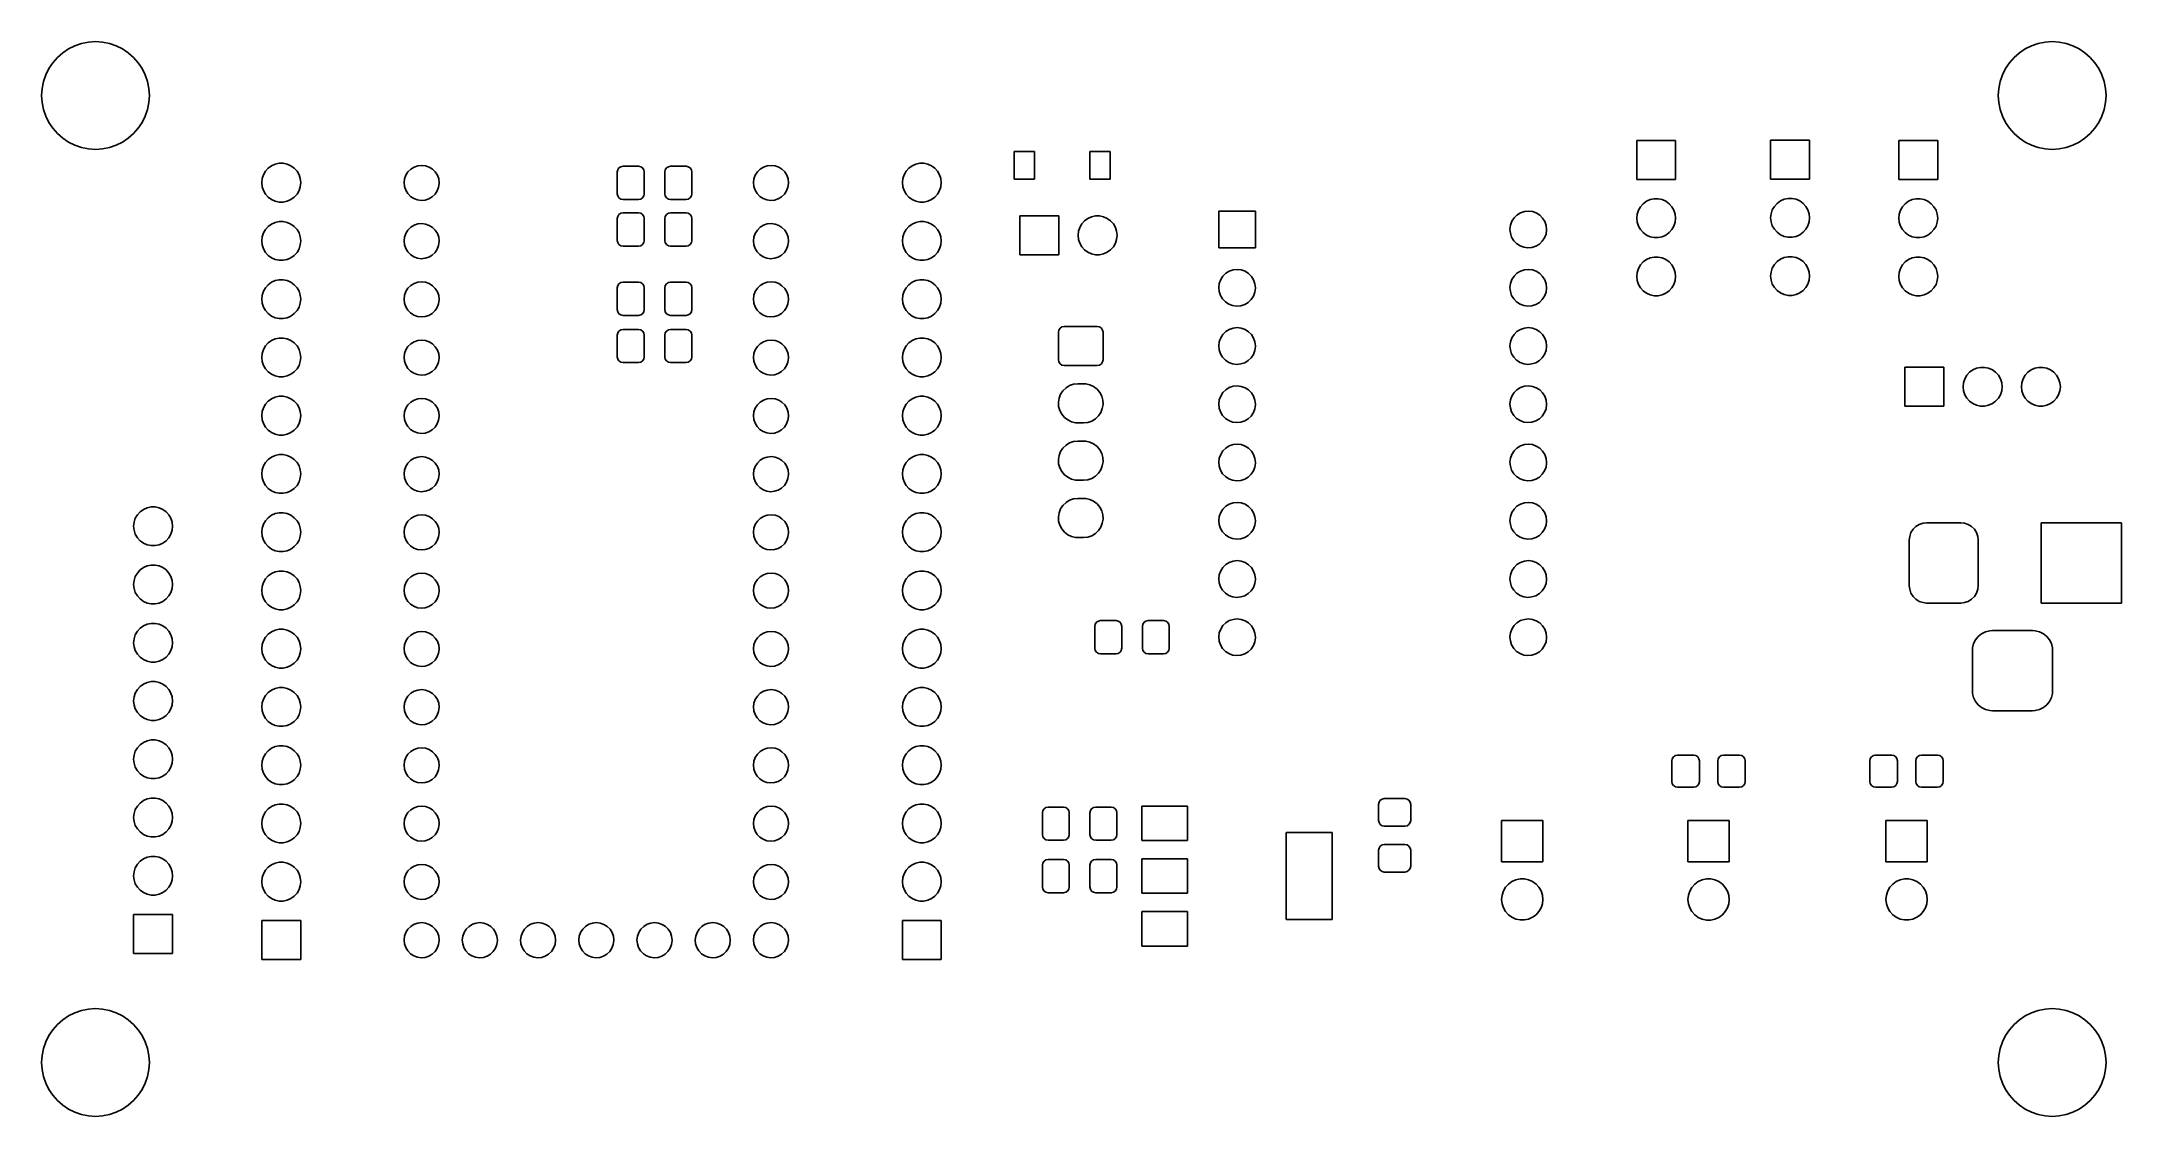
# Model space of a CAD drawing. Extents: x 3.94 to 7.51, y -4.49 to -2.65.
import ezdxf

# ---------------------------------------------------------------- set-up
doc = ezdxf.new("R2010")
doc.units = 0
doc.header["$MEASUREMENT"] = 0
doc.layers.add('BLACK', color=7, linetype='CONTINUOUS')

msp = doc.modelspace()

# ---------------------------------------------------------------- linework, layer by layer
at = {"layer": 'BLACK', "linetype": 'CONTINUOUS'}
for p, q in [((3.9566, -2.68368), (3.96458, -2.67458)), ((3.96458, -2.67458), (3.97368, -2.6666)), ((3.97368, -2.6666), (3.98374, -2.65988)), ((3.98374, -2.65988), (3.99459, -2.65452)), ((3.99459, -2.65452), (4.00605, -2.65063)), ((4.00605, -2.65063), (4.01792, -2.64827)), ((4.01792, -2.64827), (4.03, -2.64748)), ((4.03, -2.64748), (4.04208, -2.64827)), ((4.04208, -2.64827), (4.05395, -2.65063)), ((4.05395, -2.65063), (4.06541, -2.65452)), ((4.06541, -2.65452), (4.07626, -2.65988)), ((4.07626, -2.65988), (4.08632, -2.6666)), ((4.08632, -2.6666), (4.09542, -2.67458)), ((4.09542, -2.67458), (4.1034, -2.68368)), ((7.3166, -2.68368), (7.32458, -2.67458)), ((7.32458, -2.67458), (7.33368, -2.6666)), ((7.33368, -2.6666), (7.34374, -2.65988)), ((7.34374, -2.65988), (7.35459, -2.65452)), ((7.35459, -2.65452), (7.36605, -2.65063)), ((7.36605, -2.65063), (7.37792, -2.64827)), ((7.37792, -2.64827), (7.39, -2.64748)), ((7.39, -2.64748), (7.40208, -2.64827)), ((7.40208, -2.64827), (7.41395, -2.65063)), ((7.41395, -2.65063), (7.42541, -2.65452)), ((7.42541, -2.65452), (7.43626, -2.65988)), ((7.43626, -2.65988), (7.44632, -2.6666)), ((7.44632, -2.6666), (7.45542, -2.67458)), ((7.45542, -2.67458), (7.4634, -2.68368)), ((3.94063, -2.71605), (3.94452, -2.70459)), ((3.94452, -2.70459), (3.94988, -2.69374)), ((3.94988, -2.69374), (3.9566, -2.68368)), ((4.1034, -2.68368), (4.11012, -2.69374)), ((4.11012, -2.69374), (4.11548, -2.70459)), ((4.11548, -2.70459), (4.11937, -2.71605)), ((7.30063, -2.71605), (7.30452, -2.70459)), ((7.30452, -2.70459), (7.30988, -2.69374)), ((7.30988, -2.69374), (7.3166, -2.68368)), ((7.4634, -2.68368), (7.47012, -2.69374)), ((7.47012, -2.69374), (7.47548, -2.70459)), ((7.47548, -2.70459), (7.47937, -2.71605)), ((3.93748, -2.74), (3.93827, -2.72792)), ((3.93827, -2.75208), (3.93748, -2.74)), ((3.93827, -2.72792), (3.94063, -2.71605)), ((4.11937, -2.71605), (4.12173, -2.72792)), ((4.12173, -2.72792), (4.12252, -2.74)), ((4.12252, -2.74), (4.12173, -2.75208)), ((7.29748, -2.74), (7.29827, -2.72792)), ((7.29827, -2.75208), (7.29748, -2.74)), ((7.29827, -2.72792), (7.30063, -2.71605)), ((7.47937, -2.71605), (7.48173, -2.72792)), ((7.48173, -2.72792), (7.48252, -2.74)), ((7.48252, -2.74), (7.48173, -2.75208)), ((3.94063, -2.76395), (3.93827, -2.75208)), ((3.94452, -2.77541), (3.94063, -2.76395)), ((3.94988, -2.78626), (3.94452, -2.77541)), ((4.11548, -2.77541), (4.11012, -2.78626)), ((4.11937, -2.76395), (4.11548, -2.77541)), ((4.12173, -2.75208), (4.11937, -2.76395)), ((7.30063, -2.76395), (7.29827, -2.75208)), ((7.30452, -2.77541), (7.30063, -2.76395)), ((7.30988, -2.78626), (7.30452, -2.77541)), ((7.47548, -2.77541), (7.47012, -2.78626)), ((7.47937, -2.76395), (7.47548, -2.77541)), ((7.48173, -2.75208), (7.47937, -2.76395)), ((3.9566, -2.79632), (3.94988, -2.78626)), ((3.96458, -2.80542), (3.9566, -2.79632)), ((3.97368, -2.8134), (3.96458, -2.80542)), ((3.98374, -2.82012), (3.97368, -2.8134)), ((3.99459, -2.82548), (3.98374, -2.82012)), ((4.07626, -2.82012), (4.06541, -2.82548)), ((4.08632, -2.8134), (4.07626, -2.82012)), ((4.09542, -2.80542), (4.08632, -2.8134)), ((4.1034, -2.79632), (4.09542, -2.80542)), ((4.11012, -2.78626), (4.1034, -2.79632)), ((6.67654, -2.88406), (6.67654, -2.81713)), ((6.67654, -2.81713), (6.74346, -2.81713)), ((6.74346, -2.81713), (6.74346, -2.88406)), ((6.90654, -2.88346), (6.90654, -2.81654)), ((6.90654, -2.81654), (6.97346, -2.81654)), ((6.97346, -2.81654), (6.97346, -2.88346)), ((7.12654, -2.88406), (7.12654, -2.81713)), ((7.12654, -2.81713), (7.19346, -2.81713)), ((7.19346, -2.81713), (7.19346, -2.88406)), ((7.3166, -2.79632), (7.30988, -2.78626)), ((7.32458, -2.80542), (7.3166, -2.79632)), ((7.33368, -2.8134), (7.32458, -2.80542)), ((7.34374, -2.82012), (7.33368, -2.8134)), ((7.35459, -2.82548), (7.34374, -2.82012)), ((7.43626, -2.82012), (7.42541, -2.82548)), ((7.44632, -2.8134), (7.43626, -2.82012)), ((7.45542, -2.80542), (7.44632, -2.8134)), ((7.4634, -2.79632), (7.45542, -2.80542)), ((7.47012, -2.78626), (7.4634, -2.79632)), ((4.00605, -2.82937), (3.99459, -2.82548)), ((4.01792, -2.83173), (4.00605, -2.82937)), ((4.03, -2.83252), (4.01792, -2.83173)), ((4.04208, -2.83173), (4.03, -2.83252)), ((4.05395, -2.82937), (4.04208, -2.83173)), ((4.06541, -2.82548), (4.05395, -2.82937)), ((4.33867, -2.85778), (4.34552, -2.85633)), ((4.34552, -2.85633), (4.35251, -2.85633)), ((4.35251, -2.85633), (4.35936, -2.85778)), ((5.43867, -2.85778), (5.44552, -2.85633)), ((5.44552, -2.85633), (5.45251, -2.85633)), ((5.45251, -2.85633), (5.45936, -2.85778)), ((5.60732, -2.88362), (5.60732, -2.83638)), ((5.60732, -2.83638), (5.64276, -2.83638)), ((5.64276, -2.83638), (5.64276, -2.88362)), ((5.73724, -2.88362), (5.73724, -2.83638)), ((5.73724, -2.83638), (5.77268, -2.83638)), ((5.77268, -2.83638), (5.77268, -2.88362)), ((7.36605, -2.82937), (7.35459, -2.82548)), ((7.37792, -2.83173), (7.36605, -2.82937)), ((7.39, -2.83252), (7.37792, -2.83173)), ((7.40208, -2.83173), (7.39, -2.83252)), ((7.41395, -2.82937), (7.40208, -2.83173)), ((7.42541, -2.82548), (7.41395, -2.82937)), ((4.31555, -2.88961), (4.31628, -2.88265)), ((4.31628, -2.89656), (4.31555, -2.88961)), ((4.31628, -2.88265), (4.31844, -2.876)), ((4.31844, -2.876), (4.32194, -2.86994)), ((4.32194, -2.86994), (4.32662, -2.86474)), ((4.32662, -2.86474), (4.33228, -2.86063)), ((4.33228, -2.86063), (4.33867, -2.85778)), ((4.35936, -2.85778), (4.36575, -2.86063)), ((4.36575, -2.86063), (4.37141, -2.86474)), ((4.37141, -2.86474), (4.37609, -2.86994)), ((4.37609, -2.86994), (4.37959, -2.876)), ((4.37959, -2.876), (4.38175, -2.88265)), ((4.38175, -2.88265), (4.38248, -2.88961)), ((4.38248, -2.88961), (4.38175, -2.89656)), ((4.55988, -2.88958), (4.56073, -2.88292)), ((4.56054, -2.89626), (4.55988, -2.88958)), ((4.56073, -2.88292), (4.56302, -2.87661)), ((4.56302, -2.87661), (4.56666, -2.87096)), ((4.56666, -2.87096), (4.57146, -2.86627)), ((4.57146, -2.86627), (4.57718, -2.86275)), ((4.57718, -2.86275), (4.58353, -2.86058)), ((4.58353, -2.86058), (4.59021, -2.85988)), ((4.59021, -2.85988), (4.59688, -2.86068)), ((4.59688, -2.86068), (4.6032, -2.86293)), ((4.6032, -2.86293), (4.60887, -2.86653)), ((4.60887, -2.86653), (4.6136, -2.87129)), ((4.6136, -2.87129), (4.61716, -2.87699)), ((4.61716, -2.87699), (4.61937, -2.88333)), ((4.62011, -2.89084), (4.61917, -2.89749)), ((4.61937, -2.88333), (4.62012, -2.89)), ((4.62012, -2.89), (4.62011, -2.89084)), ((4.92602, -2.8713), (4.92677, -2.86753)), ((4.92602, -2.9087), (4.92602, -2.8713)), ((4.92677, -2.86753), (4.92891, -2.86434)), ((4.92891, -2.86434), (4.9321, -2.86221)), ((4.9321, -2.86221), (4.93587, -2.86146)), ((4.93587, -2.86146), (4.96244, -2.86146)), ((4.96244, -2.86146), (4.96621, -2.86221)), ((4.96621, -2.86221), (4.9694, -2.86434)), ((4.9694, -2.86434), (4.97153, -2.86753)), ((4.97153, -2.86753), (4.97228, -2.8713)), ((4.97228, -2.8713), (4.97228, -2.9087)), ((5.00772, -2.8713), (5.00847, -2.86753)), ((5.00772, -2.9087), (5.00772, -2.8713)), ((5.00847, -2.86753), (5.0106, -2.86434)), ((5.0106, -2.86434), (5.01379, -2.86221)), ((5.01379, -2.86221), (5.01756, -2.86146)), ((5.01756, -2.86146), (5.04413, -2.86146)), ((5.04413, -2.86146), (5.0479, -2.86221)), ((5.0479, -2.86221), (5.05109, -2.86434)), ((5.05109, -2.86434), (5.05323, -2.86753)), ((5.05323, -2.86753), (5.05398, -2.8713)), ((5.05398, -2.8713), (5.05398, -2.9087)), ((5.15988, -2.88958), (5.16073, -2.88292)), ((5.16054, -2.89626), (5.15988, -2.88958)), ((5.16073, -2.88292), (5.16302, -2.87661)), ((5.16302, -2.87661), (5.16666, -2.87096)), ((5.16666, -2.87096), (5.17146, -2.86627)), ((5.17146, -2.86627), (5.17718, -2.86275)), ((5.17718, -2.86275), (5.18353, -2.86058)), ((5.18353, -2.86058), (5.19021, -2.85988)), ((5.19021, -2.85988), (5.19688, -2.86068)), ((5.19688, -2.86068), (5.2032, -2.86293)), ((5.2032, -2.86293), (5.20887, -2.86653)), ((5.20887, -2.86653), (5.2136, -2.87129)), ((5.2136, -2.87129), (5.21716, -2.87699)), ((5.21716, -2.87699), (5.21937, -2.88333)), ((5.22011, -2.89084), (5.21917, -2.89749)), ((5.21937, -2.88333), (5.22012, -2.89)), ((5.22012, -2.89), (5.22011, -2.89084)), ((5.41555, -2.88961), (5.41628, -2.88265)), ((5.41628, -2.89656), (5.41555, -2.88961)), ((5.41628, -2.88265), (5.41844, -2.876)), ((5.41844, -2.876), (5.42194, -2.86994)), ((5.42194, -2.86994), (5.42662, -2.86474)), ((5.42662, -2.86474), (5.43228, -2.86063)), ((5.43228, -2.86063), (5.43867, -2.85778)), ((5.45936, -2.85778), (5.46575, -2.86063)), ((5.46575, -2.86063), (5.47141, -2.86474)), ((5.47141, -2.86474), (5.47609, -2.86994)), ((5.47609, -2.86994), (5.47959, -2.876)), ((5.47959, -2.876), (5.48175, -2.88265)), ((5.48175, -2.88265), (5.48248, -2.88961)), ((5.48248, -2.88961), (5.48175, -2.89656)), ((5.64276, -2.88362), (5.60732, -2.88362)), ((5.77268, -2.88362), (5.73724, -2.88362)), ((6.74346, -2.88406), (6.67654, -2.88406)), ((6.97346, -2.88346), (6.90654, -2.88346)), ((7.19346, -2.88406), (7.12654, -2.88406)), ((4.31844, -2.90322), (4.31628, -2.89656)), ((4.32194, -2.90928), (4.31844, -2.90322)), ((4.32662, -2.91448), (4.32194, -2.90928)), ((4.33228, -2.91859), (4.32662, -2.91448)), ((4.33867, -2.92143), (4.33228, -2.91859)), ((4.34552, -2.92289), (4.33867, -2.92143)), ((4.35251, -2.92289), (4.34552, -2.92289)), ((4.35936, -2.92143), (4.35251, -2.92289)), ((4.36575, -2.91859), (4.35936, -2.92143)), ((4.37141, -2.91448), (4.36575, -2.91859)), ((4.37609, -2.90928), (4.37141, -2.91448)), ((4.37959, -2.90322), (4.37609, -2.90928)), ((4.38175, -2.89656), (4.37959, -2.90322)), ((4.56266, -2.90263), (4.56054, -2.89626)), ((4.56614, -2.90838), (4.56266, -2.90263)), ((4.5708, -2.91321), (4.56614, -2.90838)), ((4.57642, -2.91688), (4.5708, -2.91321)), ((4.58271, -2.91922), (4.57642, -2.91688)), ((4.58937, -2.92011), (4.58271, -2.91922)), ((4.59606, -2.9195), (4.58937, -2.92011)), ((4.60244, -2.91743), (4.59606, -2.9195)), ((4.60821, -2.91399), (4.60244, -2.91743)), ((4.61307, -2.90936), (4.60821, -2.91399)), ((4.61679, -2.90377), (4.61307, -2.90936)), ((4.61917, -2.89749), (4.61679, -2.90377)), ((4.92677, -2.91247), (4.92602, -2.9087)), ((4.92891, -2.91566), (4.92677, -2.91247)), ((4.9321, -2.91779), (4.92891, -2.91566)), ((4.93587, -2.91854), (4.9321, -2.91779)), ((4.96244, -2.91854), (4.93587, -2.91854)), ((4.96621, -2.91779), (4.96244, -2.91854)), ((4.9694, -2.91566), (4.96621, -2.91779)), ((4.97153, -2.91247), (4.9694, -2.91566)), ((4.97228, -2.9087), (4.97153, -2.91247)), ((5.00847, -2.91247), (5.00772, -2.9087)), ((5.0106, -2.91566), (5.00847, -2.91247)), ((5.01379, -2.91779), (5.0106, -2.91566)), ((5.01756, -2.91854), (5.01379, -2.91779)), ((5.04413, -2.91854), (5.01756, -2.91854)), ((5.0479, -2.91779), (5.04413, -2.91854)), ((5.05109, -2.91566), (5.0479, -2.91779)), ((5.05323, -2.91247), (5.05109, -2.91566)), ((5.05398, -2.9087), (5.05323, -2.91247)), ((5.16266, -2.90263), (5.16054, -2.89626)), ((5.16614, -2.90838), (5.16266, -2.90263)), ((5.1708, -2.91321), (5.16614, -2.90838)), ((5.17642, -2.91688), (5.1708, -2.91321)), ((5.18271, -2.91922), (5.17642, -2.91688)), ((5.18937, -2.92011), (5.18271, -2.91922)), ((5.19606, -2.9195), (5.18937, -2.92011)), ((5.20244, -2.91743), (5.19606, -2.9195)), ((5.20821, -2.91399), (5.20244, -2.91743)), ((5.21307, -2.90936), (5.20821, -2.91399)), ((5.21679, -2.90377), (5.21307, -2.90936)), ((5.21917, -2.89749), (5.21679, -2.90377)), ((5.41844, -2.90322), (5.41628, -2.89656)), ((5.42194, -2.90928), (5.41844, -2.90322)), ((5.42662, -2.91448), (5.42194, -2.90928)), ((5.43228, -2.91859), (5.42662, -2.91448)), ((5.43867, -2.92143), (5.43228, -2.91859)), ((5.44552, -2.92289), (5.43867, -2.92143)), ((5.45251, -2.92289), (5.44552, -2.92289)), ((5.45936, -2.92143), (5.45251, -2.92289)), ((5.46575, -2.91859), (5.45936, -2.92143)), ((5.47141, -2.91448), (5.46575, -2.91859)), ((5.47609, -2.90928), (5.47141, -2.91448)), ((5.47959, -2.90322), (5.47609, -2.90928)), ((5.48175, -2.89656), (5.47959, -2.90322)), ((6.68293, -2.93092), (6.68761, -2.92572)), ((6.68761, -2.92572), (6.69327, -2.92161)), ((6.69327, -2.92161), (6.69966, -2.91876)), ((6.69966, -2.91876), (6.7065, -2.91731)), ((6.7065, -2.91731), (6.7135, -2.91731)), ((6.7135, -2.91731), (6.72034, -2.91876)), ((6.72034, -2.91876), (6.72673, -2.92161)), ((6.72673, -2.92161), (6.73239, -2.92572)), ((6.73239, -2.92572), (6.73707, -2.93092)), ((6.91293, -2.93033), (6.91761, -2.92513)), ((6.91761, -2.92513), (6.92327, -2.92102)), ((6.92327, -2.92102), (6.92966, -2.91817)), ((6.92966, -2.91817), (6.9365, -2.91672)), ((6.9365, -2.91672), (6.9435, -2.91672)), ((6.9435, -2.91672), (6.95034, -2.91817)), ((6.95034, -2.91817), (6.95673, -2.92102)), ((6.95673, -2.92102), (6.96239, -2.92513)), ((6.96239, -2.92513), (6.96707, -2.93033)), ((7.13293, -2.93092), (7.13761, -2.92572)), ((7.13761, -2.92572), (7.14327, -2.92161)), ((7.14327, -2.92161), (7.14966, -2.91876)), ((7.14966, -2.91876), (7.1565, -2.91731)), ((7.1565, -2.91731), (7.1635, -2.91731)), ((7.1635, -2.91731), (7.17034, -2.91876)), ((7.17034, -2.91876), (7.17673, -2.92161)), ((7.17673, -2.92161), (7.18239, -2.92572)), ((7.18239, -2.92572), (7.18707, -2.93092)), ((4.32662, -2.96474), (4.33228, -2.96063)), ((4.33228, -2.96063), (4.33867, -2.95778)), ((4.33867, -2.95778), (4.34552, -2.95633)), ((4.34552, -2.95633), (4.35251, -2.95633)), ((4.35251, -2.95633), (4.35936, -2.95778)), ((4.35936, -2.95778), (4.36575, -2.96063)), ((4.36575, -2.96063), (4.37141, -2.96474)), ((4.57146, -2.96627), (4.57718, -2.96275)), ((4.57718, -2.96275), (4.58353, -2.96058)), ((4.58353, -2.96058), (4.59021, -2.95988)), ((4.59021, -2.95988), (4.59688, -2.96068)), ((4.59688, -2.96068), (4.6032, -2.96293)), ((4.6032, -2.96293), (4.60887, -2.96653)), ((4.92602, -2.9513), (4.92677, -2.94753)), ((4.92602, -2.9887), (4.92602, -2.9513)), ((4.92677, -2.94753), (4.92891, -2.94434)), ((4.92891, -2.94434), (4.9321, -2.94221)), ((4.9321, -2.94221), (4.93587, -2.94146)), ((4.93587, -2.94146), (4.96244, -2.94146)), ((4.96244, -2.94146), (4.96621, -2.94221)), ((4.96621, -2.94221), (4.9694, -2.94434)), ((4.9694, -2.94434), (4.97153, -2.94753)), ((4.97153, -2.94753), (4.97228, -2.9513)), ((4.97228, -2.9513), (4.97228, -2.9887)), ((5.00772, -2.9513), (5.00847, -2.94753)), ((5.00772, -2.9887), (5.00772, -2.9513)), ((5.00847, -2.94753), (5.0106, -2.94434)), ((5.0106, -2.94434), (5.01379, -2.94221)), ((5.01379, -2.94221), (5.01756, -2.94146)), ((5.01756, -2.94146), (5.04413, -2.94146)), ((5.04413, -2.94146), (5.0479, -2.94221)), ((5.0479, -2.94221), (5.05109, -2.94434)), ((5.05109, -2.94434), (5.05323, -2.94753)), ((5.05323, -2.94753), (5.05398, -2.9513)), ((5.05398, -2.9513), (5.05398, -2.9887)), ((5.17146, -2.96627), (5.17718, -2.96275)), ((5.17718, -2.96275), (5.18353, -2.96058)), ((5.18353, -2.96058), (5.19021, -2.95988)), ((5.19021, -2.95988), (5.19688, -2.96068)), ((5.19688, -2.96068), (5.2032, -2.96293)), ((5.2032, -2.96293), (5.20887, -2.96653)), ((5.42662, -2.96474), (5.43228, -2.96063)), ((5.43228, -2.96063), (5.43867, -2.95778)), ((5.43867, -2.95778), (5.44552, -2.95633)), ((5.44552, -2.95633), (5.45251, -2.95633)), ((5.45251, -2.95633), (5.45936, -2.95778)), ((5.45936, -2.95778), (5.46575, -2.96063)), ((5.46575, -2.96063), (5.47141, -2.96474)), ((5.61732, -3.01346), (5.61732, -2.94654)), ((5.61732, -2.94654), (5.68425, -2.94654)), ((5.68425, -2.94654), (5.68425, -3.01346)), ((5.72022, -2.96639), (5.72371, -2.96033)), ((5.72371, -2.96033), (5.7284, -2.95513)), ((5.7284, -2.95513), (5.73406, -2.95102)), ((5.73406, -2.95102), (5.74045, -2.94817)), ((5.74045, -2.94817), (5.74729, -2.94672)), ((5.74729, -2.94672), (5.75429, -2.94672)), ((5.75429, -2.94672), (5.76113, -2.94817)), ((5.76113, -2.94817), (5.76752, -2.95102)), ((5.76752, -2.95102), (5.77318, -2.95513)), ((5.77318, -2.95513), (5.77786, -2.96033)), ((5.77786, -2.96033), (5.78136, -2.96639)), ((5.9589, -3.0015), (5.9589, -2.9385)), ((5.9589, -2.9385), (6.02189, -2.9385)), ((6.02189, -2.9385), (6.02189, -3.0015)), ((6.4589, -2.96956), (6.45978, -2.96259)), ((6.45978, -2.96259), (6.46218, -2.956)), ((6.46218, -2.956), (6.46599, -2.95009)), ((6.46599, -2.95009), (6.471, -2.94518)), ((6.471, -2.94518), (6.47698, -2.9415)), ((6.47698, -2.9415), (6.48363, -2.93924)), ((6.48363, -2.93924), (6.49061, -2.9385)), ((6.49061, -2.9385), (6.49759, -2.93934)), ((6.49759, -2.93934), (6.5042, -2.94169)), ((6.5042, -2.94169), (6.51013, -2.94545)), ((6.51013, -2.94545), (6.51508, -2.95044)), ((6.51508, -2.95044), (6.5188, -2.95639)), ((6.5188, -2.95639), (6.52111, -2.96302)), ((6.52111, -2.96302), (6.52189, -2.97)), ((6.67654, -2.95059), (6.67727, -2.94363)), ((6.67727, -2.95755), (6.67654, -2.95059)), ((6.67727, -2.94363), (6.67943, -2.93698)), ((6.67943, -2.9642), (6.67727, -2.95755)), ((6.67943, -2.93698), (6.68293, -2.93092)), ((6.68293, -2.97026), (6.67943, -2.9642)), ((6.73707, -2.93092), (6.74057, -2.93698)), ((6.74057, -2.9642), (6.73707, -2.97026)), ((6.74057, -2.93698), (6.74273, -2.94363)), ((6.74273, -2.95755), (6.74057, -2.9642)), ((6.74273, -2.94363), (6.74346, -2.95059)), ((6.74346, -2.95059), (6.74273, -2.95755)), ((6.90654, -2.95), (6.90727, -2.94304)), ((6.90727, -2.95696), (6.90654, -2.95)), ((6.90727, -2.94304), (6.90943, -2.93639)), ((6.90943, -2.96361), (6.90727, -2.95696)), ((6.90943, -2.93639), (6.91293, -2.93033)), ((6.91293, -2.96967), (6.90943, -2.96361)), ((6.96707, -2.93033), (6.97057, -2.93639)), ((6.97057, -2.96361), (6.96707, -2.96967)), ((6.97057, -2.93639), (6.97273, -2.94304)), ((6.97273, -2.95696), (6.97057, -2.96361)), ((6.97273, -2.94304), (6.97346, -2.95)), ((6.97346, -2.95), (6.97273, -2.95696)), ((7.12654, -2.95059), (7.12727, -2.94363)), ((7.12727, -2.95755), (7.12654, -2.95059)), ((7.12727, -2.94363), (7.12943, -2.93698)), ((7.12943, -2.9642), (7.12727, -2.95755)), ((7.12943, -2.93698), (7.13293, -2.93092)), ((7.13293, -2.97026), (7.12943, -2.9642)), ((7.18707, -2.93092), (7.19057, -2.93698)), ((7.19057, -2.9642), (7.18707, -2.97026)), ((7.19057, -2.93698), (7.19273, -2.94363)), ((7.19273, -2.95755), (7.19057, -2.9642)), ((7.19273, -2.94363), (7.19346, -2.95059)), ((7.19346, -2.95059), (7.19273, -2.95755)), ((4.31555, -2.98961), (4.31628, -2.98265)), ((4.31628, -2.99656), (4.31555, -2.98961)), ((4.31628, -2.98265), (4.31844, -2.976)), ((4.31844, -3.00322), (4.31628, -2.99656)), ((4.31844, -2.976), (4.32194, -2.96994)), ((4.32194, -2.96994), (4.32662, -2.96474)), ((4.37141, -2.96474), (4.37609, -2.96994)), ((4.37609, -2.96994), (4.37959, -2.976)), ((4.37959, -2.976), (4.38175, -2.98265)), ((4.38175, -2.99656), (4.37959, -3.00322)), ((4.38175, -2.98265), (4.38248, -2.98961)), ((4.38248, -2.98961), (4.38175, -2.99656)), ((4.55988, -2.98958), (4.56073, -2.98292)), ((4.56054, -2.99626), (4.55988, -2.98958)), ((4.56266, -3.00263), (4.56054, -2.99626)), ((4.56073, -2.98292), (4.56302, -2.97661)), ((4.56302, -2.97661), (4.56666, -2.97096)), ((4.56666, -2.97096), (4.57146, -2.96627)), ((4.60887, -2.96653), (4.6136, -2.97129)), ((4.6136, -2.97129), (4.61716, -2.97699)), ((4.61917, -2.99749), (4.61679, -3.00377)), ((4.61716, -2.97699), (4.61937, -2.98333)), ((4.62011, -2.99084), (4.61917, -2.99749)), ((4.61937, -2.98333), (4.62012, -2.99)), ((4.62012, -2.99), (4.62011, -2.99084)), ((4.92677, -2.99247), (4.92602, -2.9887)), ((4.92891, -2.99566), (4.92677, -2.99247)), ((4.9321, -2.99779), (4.92891, -2.99566)), ((4.93587, -2.99854), (4.9321, -2.99779)), ((4.96244, -2.99854), (4.93587, -2.99854)), ((4.96621, -2.99779), (4.96244, -2.99854)), ((4.9694, -2.99566), (4.96621, -2.99779)), ((4.97153, -2.99247), (4.9694, -2.99566)), ((4.97228, -2.9887), (4.97153, -2.99247)), ((5.00847, -2.99247), (5.00772, -2.9887)), ((5.0106, -2.99566), (5.00847, -2.99247)), ((5.01379, -2.99779), (5.0106, -2.99566)), ((5.01756, -2.99854), (5.01379, -2.99779)), ((5.04413, -2.99854), (5.01756, -2.99854)), ((5.0479, -2.99779), (5.04413, -2.99854)), ((5.05109, -2.99566), (5.0479, -2.99779)), ((5.05323, -2.99247), (5.05109, -2.99566)), ((5.05398, -2.9887), (5.05323, -2.99247)), ((5.15988, -2.98958), (5.16073, -2.98292)), ((5.16054, -2.99626), (5.15988, -2.98958)), ((5.16266, -3.00263), (5.16054, -2.99626)), ((5.16073, -2.98292), (5.16302, -2.97661)), ((5.16302, -2.97661), (5.16666, -2.97096)), ((5.16666, -2.97096), (5.17146, -2.96627)), ((5.20887, -2.96653), (5.2136, -2.97129)), ((5.2136, -2.97129), (5.21716, -2.97699)), ((5.21917, -2.99749), (5.21679, -3.00377)), ((5.21716, -2.97699), (5.21937, -2.98333)), ((5.22011, -2.99084), (5.21917, -2.99749)), ((5.21937, -2.98333), (5.22012, -2.99)), ((5.22012, -2.99), (5.22011, -2.99084)), ((5.41555, -2.98961), (5.41628, -2.98265)), ((5.41628, -2.99656), (5.41555, -2.98961)), ((5.41628, -2.98265), (5.41844, -2.976)), ((5.41844, -3.00322), (5.41628, -2.99656)), ((5.41844, -2.976), (5.42194, -2.96994)), ((5.42194, -2.96994), (5.42662, -2.96474)), ((5.47141, -2.96474), (5.47609, -2.96994)), ((5.47609, -2.96994), (5.47959, -2.976)), ((5.47959, -2.976), (5.48175, -2.98265)), ((5.48175, -2.99656), (5.47959, -3.00322)), ((5.48175, -2.98265), (5.48248, -2.98961)), ((5.48248, -2.98961), (5.48175, -2.99656)), ((5.71732, -2.98), (5.71805, -2.97304)), ((5.71805, -2.98696), (5.71732, -2.98)), ((5.71805, -2.97304), (5.72022, -2.96639)), ((5.72022, -2.99361), (5.71805, -2.98696)), ((5.72371, -2.99967), (5.72022, -2.99361)), ((5.7284, -3.00487), (5.72371, -2.99967)), ((5.77786, -2.99967), (5.77318, -3.00487)), ((5.78136, -2.99361), (5.77786, -2.99967)), ((5.78136, -2.96639), (5.78352, -2.97304)), ((5.78352, -2.98696), (5.78136, -2.99361)), ((5.78352, -2.97304), (5.78425, -2.98)), ((5.78425, -2.98), (5.78352, -2.98696)), ((6.45959, -2.97655), (6.4589, -2.96956)), ((6.4618, -2.98321), (6.45959, -2.97655)), ((6.46544, -2.98922), (6.4618, -2.98321)), ((6.47032, -2.99427), (6.46544, -2.98922)), ((6.47619, -2.99811), (6.47032, -2.99427)), ((6.48277, -3.00056), (6.47619, -2.99811)), ((6.5034, -2.99868), (6.49673, -3.00085)), ((6.50944, -2.99509), (6.5034, -2.99868)), ((6.51452, -2.99025), (6.50944, -2.99509)), ((6.51841, -2.9844), (6.51452, -2.99025)), ((6.5209, -2.97783), (6.51841, -2.9844)), ((6.52188, -2.97088), (6.5209, -2.97783)), ((6.52189, -2.97), (6.52188, -2.97088)), ((6.68761, -2.97546), (6.68293, -2.97026)), ((6.69327, -2.97957), (6.68761, -2.97546)), ((6.69966, -2.98242), (6.69327, -2.97957)), ((6.7065, -2.98387), (6.69966, -2.98242)), ((6.7135, -2.98387), (6.7065, -2.98387)), ((6.72034, -2.98242), (6.7135, -2.98387)), ((6.72673, -2.97957), (6.72034, -2.98242)), ((6.73239, -2.97546), (6.72673, -2.97957)), ((6.73707, -2.97026), (6.73239, -2.97546)), ((6.91761, -2.97487), (6.91293, -2.96967)), ((6.92327, -2.97898), (6.91761, -2.97487)), ((6.92966, -2.98183), (6.92327, -2.97898)), ((6.9365, -2.98328), (6.92966, -2.98183)), ((6.9435, -2.98328), (6.9365, -2.98328)), ((6.95034, -2.98183), (6.9435, -2.98328)), ((6.95673, -2.97898), (6.95034, -2.98183)), ((6.96239, -2.97487), (6.95673, -2.97898)), ((6.96707, -2.96967), (6.96239, -2.97487)), ((7.13761, -2.97546), (7.13293, -2.97026)), ((7.14327, -2.97957), (7.13761, -2.97546)), ((7.14966, -2.98242), (7.14327, -2.97957)), ((7.1565, -2.98387), (7.14966, -2.98242)), ((7.1635, -2.98387), (7.1565, -2.98387)), ((7.17034, -2.98242), (7.1635, -2.98387)), ((7.17673, -2.97957), (7.17034, -2.98242)), ((7.18239, -2.97546), (7.17673, -2.97957)), ((7.18707, -2.97026), (7.18239, -2.97546)), ((4.32194, -3.00928), (4.31844, -3.00322)), ((4.32662, -3.01448), (4.32194, -3.00928)), ((4.33228, -3.01859), (4.32662, -3.01448)), ((4.33867, -3.02143), (4.33228, -3.01859)), ((4.34552, -3.02289), (4.33867, -3.02143)), ((4.35251, -3.02289), (4.34552, -3.02289)), ((4.35936, -3.02143), (4.35251, -3.02289)), ((4.36575, -3.01859), (4.35936, -3.02143)), ((4.37141, -3.01448), (4.36575, -3.01859)), ((4.37609, -3.00928), (4.37141, -3.01448)), ((4.37959, -3.00322), (4.37609, -3.00928)), ((4.56614, -3.00838), (4.56266, -3.00263)), ((4.5708, -3.01321), (4.56614, -3.00838)), ((4.57642, -3.01688), (4.5708, -3.01321)), ((4.58271, -3.01922), (4.57642, -3.01688)), ((4.58937, -3.02011), (4.58271, -3.01922)), ((4.59606, -3.0195), (4.58937, -3.02011)), ((4.60244, -3.01743), (4.59606, -3.0195)), ((4.60821, -3.01399), (4.60244, -3.01743)), ((4.61307, -3.00936), (4.60821, -3.01399)), ((4.61679, -3.00377), (4.61307, -3.00936)), ((5.16614, -3.00838), (5.16266, -3.00263)), ((5.1708, -3.01321), (5.16614, -3.00838)), ((5.17642, -3.01688), (5.1708, -3.01321)), ((5.18271, -3.01922), (5.17642, -3.01688)), ((5.18937, -3.02011), (5.18271, -3.01922)), ((5.19606, -3.0195), (5.18937, -3.02011)), ((5.20244, -3.01743), (5.19606, -3.0195)), ((5.20821, -3.01399), (5.20244, -3.01743)), ((5.21307, -3.00936), (5.20821, -3.01399)), ((5.21679, -3.00377), (5.21307, -3.00936)), ((5.42194, -3.00928), (5.41844, -3.00322)), ((5.42662, -3.01448), (5.42194, -3.00928)), ((5.43228, -3.01859), (5.42662, -3.01448)), ((5.43867, -3.02143), (5.43228, -3.01859)), ((5.44552, -3.02289), (5.43867, -3.02143)), ((5.45251, -3.02289), (5.44552, -3.02289)), ((5.45936, -3.02143), (5.45251, -3.02289)), ((5.46575, -3.01859), (5.45936, -3.02143)), ((5.47141, -3.01448), (5.46575, -3.01859)), ((5.47609, -3.00928), (5.47141, -3.01448)), ((5.47959, -3.00322), (5.47609, -3.00928)), ((5.68425, -3.01346), (5.61732, -3.01346)), ((5.73406, -3.00898), (5.7284, -3.00487)), ((5.74045, -3.01183), (5.73406, -3.00898)), ((5.74729, -3.01328), (5.74045, -3.01183)), ((5.75429, -3.01328), (5.74729, -3.01328)), ((5.76113, -3.01183), (5.75429, -3.01328)), ((5.76752, -3.00898), (5.76113, -3.01183)), ((5.77318, -3.00487), (5.76752, -3.00898)), ((6.02189, -3.0015), (5.9589, -3.0015)), ((6.48973, -3.00149), (6.48277, -3.00056)), ((6.49673, -3.00085), (6.48973, -3.00149)), ((6.67943, -3.03698), (6.68293, -3.03092)), ((6.68293, -3.03092), (6.68761, -3.02572)), ((6.68761, -3.02572), (6.69327, -3.02161)), ((6.69327, -3.02161), (6.69966, -3.01876)), ((6.69966, -3.01876), (6.7065, -3.01731)), ((6.7065, -3.01731), (6.7135, -3.01731)), ((6.7135, -3.01731), (6.72034, -3.01876)), ((6.72034, -3.01876), (6.72673, -3.02161)), ((6.72673, -3.02161), (6.73239, -3.02572)), ((6.73239, -3.02572), (6.73707, -3.03092)), ((6.73707, -3.03092), (6.74057, -3.03698)), ((6.90943, -3.03639), (6.91293, -3.03033)), ((6.91293, -3.03033), (6.91761, -3.02513)), ((6.91761, -3.02513), (6.92327, -3.02102)), ((6.92327, -3.02102), (6.92966, -3.01817)), ((6.92966, -3.01817), (6.9365, -3.01672)), ((6.9365, -3.01672), (6.9435, -3.01672)), ((6.9435, -3.01672), (6.95034, -3.01817)), ((6.95034, -3.01817), (6.95673, -3.02102)), ((6.95673, -3.02102), (6.96239, -3.02513)), ((6.96239, -3.02513), (6.96707, -3.03033)), ((6.96707, -3.03033), (6.97057, -3.03639)), ((7.12943, -3.03698), (7.13293, -3.03092)), ((7.13293, -3.03092), (7.13761, -3.02572)), ((7.13761, -3.02572), (7.14327, -3.02161)), ((7.14327, -3.02161), (7.14966, -3.01876)), ((7.14966, -3.01876), (7.1565, -3.01731)), ((7.1565, -3.01731), (7.1635, -3.01731)), ((7.1635, -3.01731), (7.17034, -3.01876)), ((7.17034, -3.01876), (7.17673, -3.02161)), ((7.17673, -3.02161), (7.18239, -3.02572)), ((7.18239, -3.02572), (7.18707, -3.03092)), ((7.18707, -3.03092), (7.19057, -3.03698)), ((4.31844, -3.076), (4.32194, -3.06994)), ((4.32194, -3.06994), (4.32662, -3.06474)), ((4.32662, -3.06474), (4.33228, -3.06063)), ((4.33228, -3.06063), (4.33867, -3.05778)), ((4.33867, -3.05778), (4.34552, -3.05633)), ((4.34552, -3.05633), (4.35251, -3.05633)), ((4.35251, -3.05633), (4.35936, -3.05778)), ((4.35936, -3.05778), (4.36575, -3.06063)), ((4.36575, -3.06063), (4.37141, -3.06474)), ((4.37141, -3.06474), (4.37609, -3.06994)), ((4.37609, -3.06994), (4.37959, -3.076)), ((4.56302, -3.07661), (4.56666, -3.07096)), ((4.56666, -3.07096), (4.57146, -3.06627)), ((4.57146, -3.06627), (4.57718, -3.06275)), ((4.57718, -3.06275), (4.58353, -3.06058)), ((4.58353, -3.06058), (4.59021, -3.05988)), ((4.59021, -3.05988), (4.59688, -3.06068)), ((4.59688, -3.06068), (4.6032, -3.06293)), ((4.6032, -3.06293), (4.60887, -3.06653)), ((4.60887, -3.06653), (4.6136, -3.07129)), ((4.6136, -3.07129), (4.61716, -3.07699)), ((4.92602, -3.0702), (4.92677, -3.06643)), ((4.92602, -3.1076), (4.92602, -3.0702)), ((4.92677, -3.06643), (4.92891, -3.06324)), ((4.92891, -3.06324), (4.9321, -3.0611)), ((4.9321, -3.0611), (4.93587, -3.06035)), ((4.93587, -3.06035), (4.96244, -3.06035)), ((4.96244, -3.06035), (4.96621, -3.0611)), ((4.96621, -3.0611), (4.9694, -3.06324)), ((4.9694, -3.06324), (4.97153, -3.06643)), ((4.97153, -3.06643), (4.97228, -3.0702)), ((4.97228, -3.0702), (4.97228, -3.1076)), ((5.00772, -3.0702), (5.00847, -3.06643)), ((5.00772, -3.1076), (5.00772, -3.0702)), ((5.00847, -3.06643), (5.0106, -3.06324)), ((5.0106, -3.06324), (5.01379, -3.0611)), ((5.01379, -3.0611), (5.01756, -3.06035)), ((5.01756, -3.06035), (5.04413, -3.06035)), ((5.04413, -3.06035), (5.0479, -3.0611)), ((5.0479, -3.0611), (5.05109, -3.06324)), ((5.05109, -3.06324), (5.05323, -3.06643)), ((5.05323, -3.06643), (5.05398, -3.0702)), ((5.05398, -3.0702), (5.05398, -3.1076)), ((5.16302, -3.07661), (5.16666, -3.07096)), ((5.16666, -3.07096), (5.17146, -3.06627)), ((5.17146, -3.06627), (5.17718, -3.06275)), ((5.17718, -3.06275), (5.18353, -3.06058)), ((5.18353, -3.06058), (5.19021, -3.05988)), ((5.19021, -3.05988), (5.19688, -3.06068)), ((5.19688, -3.06068), (5.2032, -3.06293)), ((5.2032, -3.06293), (5.20887, -3.06653)), ((5.20887, -3.06653), (5.2136, -3.07129)), ((5.2136, -3.07129), (5.21716, -3.07699)), ((5.41844, -3.076), (5.42194, -3.06994)), ((5.42194, -3.06994), (5.42662, -3.06474)), ((5.42662, -3.06474), (5.43228, -3.06063)), ((5.43228, -3.06063), (5.43867, -3.05778)), ((5.43867, -3.05778), (5.44552, -3.05633)), ((5.44552, -3.05633), (5.45251, -3.05633)), ((5.45251, -3.05633), (5.45936, -3.05778)), ((5.45936, -3.05778), (5.46575, -3.06063)), ((5.46575, -3.06063), (5.47141, -3.06474)), ((5.47141, -3.06474), (5.47609, -3.06994)), ((5.47609, -3.06994), (5.47959, -3.076)), ((5.9589, -3.06956), (5.95978, -3.06259)), ((5.95959, -3.07655), (5.9589, -3.06956)), ((5.95978, -3.06259), (5.96218, -3.056)), ((5.96218, -3.056), (5.96599, -3.05009)), ((5.96599, -3.05009), (5.971, -3.04518)), ((5.971, -3.04518), (5.97698, -3.0415)), ((5.97698, -3.0415), (5.98363, -3.03924)), ((5.98363, -3.03924), (5.99061, -3.0385)), ((5.99061, -3.0385), (5.99759, -3.03934)), ((5.99759, -3.03934), (6.0042, -3.04169)), ((6.0042, -3.04169), (6.01013, -3.04545)), ((6.01013, -3.04545), (6.01508, -3.05044)), ((6.01508, -3.05044), (6.0188, -3.05639)), ((6.0188, -3.05639), (6.02111, -3.06302)), ((6.02188, -3.07088), (6.0209, -3.07783)), ((6.02111, -3.06302), (6.02189, -3.07)), ((6.02189, -3.07), (6.02188, -3.07088)), ((6.4589, -3.06956), (6.45978, -3.06259)), ((6.45959, -3.07655), (6.4589, -3.06956)), ((6.45978, -3.06259), (6.46218, -3.056)), ((6.46218, -3.056), (6.46599, -3.05009)), ((6.46599, -3.05009), (6.471, -3.04518)), ((6.471, -3.04518), (6.47698, -3.0415)), ((6.47698, -3.0415), (6.48363, -3.03924)), ((6.48363, -3.03924), (6.49061, -3.0385)), ((6.49061, -3.0385), (6.49759, -3.03934)), ((6.49759, -3.03934), (6.5042, -3.04169)), ((6.5042, -3.04169), (6.51013, -3.04545)), ((6.51013, -3.04545), (6.51508, -3.05044)), ((6.51508, -3.05044), (6.5188, -3.05639)), ((6.5188, -3.05639), (6.52111, -3.06302)), ((6.52188, -3.07088), (6.5209, -3.07783)), ((6.52111, -3.06302), (6.52189, -3.07)), ((6.52189, -3.07), (6.52188, -3.07088)), ((6.67654, -3.05059), (6.67727, -3.04363)), ((6.67727, -3.05755), (6.67654, -3.05059)), ((6.67727, -3.04363), (6.67943, -3.03698)), ((6.67943, -3.0642), (6.67727, -3.05755)), ((6.68293, -3.07026), (6.67943, -3.0642)), ((6.68761, -3.07546), (6.68293, -3.07026)), ((6.73707, -3.07026), (6.73239, -3.07546)), ((6.74057, -3.0642), (6.73707, -3.07026)), ((6.74057, -3.03698), (6.74273, -3.04363)), ((6.74273, -3.05755), (6.74057, -3.0642)), ((6.74273, -3.04363), (6.74346, -3.05059)), ((6.74346, -3.05059), (6.74273, -3.05755)), ((6.90654, -3.05), (6.90727, -3.04304)), ((6.90727, -3.05696), (6.90654, -3.05)), ((6.90727, -3.04304), (6.90943, -3.03639)), ((6.90943, -3.06361), (6.90727, -3.05696)), ((6.91293, -3.06967), (6.90943, -3.06361)), ((6.91761, -3.07487), (6.91293, -3.06967)), ((6.96707, -3.06967), (6.96239, -3.07487)), ((6.97057, -3.06361), (6.96707, -3.06967)), ((6.97057, -3.03639), (6.97273, -3.04304)), ((6.97273, -3.05696), (6.97057, -3.06361)), ((6.97273, -3.04304), (6.97346, -3.05)), ((6.97346, -3.05), (6.97273, -3.05696)), ((7.12654, -3.05059), (7.12727, -3.04363)), ((7.12727, -3.05755), (7.12654, -3.05059)), ((7.12727, -3.04363), (7.12943, -3.03698)), ((7.12943, -3.0642), (7.12727, -3.05755)), ((7.13293, -3.07026), (7.12943, -3.0642)), ((7.13761, -3.07546), (7.13293, -3.07026)), ((7.18707, -3.07026), (7.18239, -3.07546)), ((7.19057, -3.0642), (7.18707, -3.07026)), ((7.19057, -3.03698), (7.19273, -3.04363)), ((7.19273, -3.05755), (7.19057, -3.0642)), ((7.19273, -3.04363), (7.19346, -3.05059)), ((7.19346, -3.05059), (7.19273, -3.05755)), ((4.31555, -3.08961), (4.31628, -3.08265)), ((4.31628, -3.09656), (4.31555, -3.08961)), ((4.31628, -3.08265), (4.31844, -3.076)), ((4.31844, -3.10322), (4.31628, -3.09656)), ((4.32194, -3.10928), (4.31844, -3.10322)), ((4.37959, -3.10322), (4.37609, -3.10928)), ((4.37959, -3.076), (4.38175, -3.08265)), ((4.38175, -3.09656), (4.37959, -3.10322)), ((4.38175, -3.08265), (4.38248, -3.08961)), ((4.38248, -3.08961), (4.38175, -3.09656)), ((4.55988, -3.08958), (4.56073, -3.08292)), ((4.56054, -3.09626), (4.55988, -3.08958)), ((4.56266, -3.10263), (4.56054, -3.09626)), ((4.56073, -3.08292), (4.56302, -3.07661)), ((4.56614, -3.10838), (4.56266, -3.10263)), ((4.61679, -3.10377), (4.61307, -3.10936)), ((4.61917, -3.09749), (4.61679, -3.10377)), ((4.61716, -3.07699), (4.61937, -3.08333)), ((4.62011, -3.09084), (4.61917, -3.09749)), ((4.61937, -3.08333), (4.62012, -3.09)), ((4.62012, -3.09), (4.62011, -3.09084)), ((5.15988, -3.08958), (5.16073, -3.08292)), ((5.16054, -3.09626), (5.15988, -3.08958)), ((5.16266, -3.10263), (5.16054, -3.09626)), ((5.16073, -3.08292), (5.16302, -3.07661)), ((5.16614, -3.10838), (5.16266, -3.10263)), ((5.21679, -3.10377), (5.21307, -3.10936)), ((5.21917, -3.09749), (5.21679, -3.10377)), ((5.21716, -3.07699), (5.21937, -3.08333)), ((5.22011, -3.09084), (5.21917, -3.09749)), ((5.21937, -3.08333), (5.22012, -3.09)), ((5.22012, -3.09), (5.22011, -3.09084)), ((5.41555, -3.08961), (5.41628, -3.08265)), ((5.41628, -3.09656), (5.41555, -3.08961)), ((5.41628, -3.08265), (5.41844, -3.076)), ((5.41844, -3.10322), (5.41628, -3.09656)), ((5.42194, -3.10928), (5.41844, -3.10322)), ((5.47959, -3.10322), (5.47609, -3.10928)), ((5.47959, -3.076), (5.48175, -3.08265)), ((5.48175, -3.09656), (5.47959, -3.10322)), ((5.48175, -3.08265), (5.48248, -3.08961)), ((5.48248, -3.08961), (5.48175, -3.09656)), ((5.9618, -3.08321), (5.95959, -3.07655)), ((5.96544, -3.08922), (5.9618, -3.08321)), ((5.97032, -3.09427), (5.96544, -3.08922)), ((5.97619, -3.09811), (5.97032, -3.09427)), ((5.98277, -3.10056), (5.97619, -3.09811)), ((5.98973, -3.10149), (5.98277, -3.10056)), ((5.99673, -3.10085), (5.98973, -3.10149)), ((6.0034, -3.09868), (5.99673, -3.10085)), ((6.00944, -3.09509), (6.0034, -3.09868)), ((6.01452, -3.09025), (6.00944, -3.09509)), ((6.01841, -3.0844), (6.01452, -3.09025)), ((6.0209, -3.07783), (6.01841, -3.0844)), ((6.4618, -3.08321), (6.45959, -3.07655)), ((6.46544, -3.08922), (6.4618, -3.08321)), ((6.47032, -3.09427), (6.46544, -3.08922)), ((6.47619, -3.09811), (6.47032, -3.09427)), ((6.48277, -3.10056), (6.47619, -3.09811)), ((6.48973, -3.10149), (6.48277, -3.10056)), ((6.49673, -3.10085), (6.48973, -3.10149)), ((6.5034, -3.09868), (6.49673, -3.10085)), ((6.50944, -3.09509), (6.5034, -3.09868)), ((6.51452, -3.09025), (6.50944, -3.09509)), ((6.51841, -3.0844), (6.51452, -3.09025)), ((6.5209, -3.07783), (6.51841, -3.0844)), ((6.69327, -3.07957), (6.68761, -3.07546)), ((6.69966, -3.08242), (6.69327, -3.07957)), ((6.7065, -3.08387), (6.69966, -3.08242)), ((6.7135, -3.08387), (6.7065, -3.08387)), ((6.72034, -3.08242), (6.7135, -3.08387)), ((6.72673, -3.07957), (6.72034, -3.08242)), ((6.73239, -3.07546), (6.72673, -3.07957)), ((6.92327, -3.07898), (6.91761, -3.07487)), ((6.92966, -3.08183), (6.92327, -3.07898)), ((6.9365, -3.08328), (6.92966, -3.08183)), ((6.9435, -3.08328), (6.9365, -3.08328)), ((6.95034, -3.08183), (6.9435, -3.08328)), ((6.95673, -3.07898), (6.95034, -3.08183)), ((6.96239, -3.07487), (6.95673, -3.07898)), ((7.14327, -3.07957), (7.13761, -3.07546)), ((7.14966, -3.08242), (7.14327, -3.07957)), ((7.1565, -3.08387), (7.14966, -3.08242)), ((7.1635, -3.08387), (7.1565, -3.08387)), ((7.17034, -3.08242), (7.1635, -3.08387)), ((7.17673, -3.07957), (7.17034, -3.08242)), ((7.18239, -3.07546), (7.17673, -3.07957)), ((4.32662, -3.11448), (4.32194, -3.10928)), ((4.33228, -3.11859), (4.32662, -3.11448)), ((4.33867, -3.12143), (4.33228, -3.11859)), ((4.34552, -3.12289), (4.33867, -3.12143)), ((4.35251, -3.12289), (4.34552, -3.12289)), ((4.35936, -3.12143), (4.35251, -3.12289)), ((4.36575, -3.11859), (4.35936, -3.12143)), ((4.37141, -3.11448), (4.36575, -3.11859)), ((4.37609, -3.10928), (4.37141, -3.11448)), ((4.5708, -3.11321), (4.56614, -3.10838)), ((4.57642, -3.11688), (4.5708, -3.11321)), ((4.58271, -3.11922), (4.57642, -3.11688)), ((4.58937, -3.12011), (4.58271, -3.11922)), ((4.59606, -3.1195), (4.58937, -3.12011)), ((4.60244, -3.11743), (4.59606, -3.1195)), ((4.60821, -3.11399), (4.60244, -3.11743)), ((4.61307, -3.10936), (4.60821, -3.11399)), ((4.92677, -3.11136), (4.92602, -3.1076)), ((4.92891, -3.11456), (4.92677, -3.11136)), ((4.9321, -3.11669), (4.92891, -3.11456)), ((4.92891, -3.14434), (4.9321, -3.14221)), ((4.93587, -3.11744), (4.9321, -3.11669)), ((4.9321, -3.14221), (4.93587, -3.14146)), ((4.96244, -3.11744), (4.93587, -3.11744)), ((4.93587, -3.14146), (4.96244, -3.14146)), ((4.96621, -3.11669), (4.96244, -3.11744)), ((4.96244, -3.14146), (4.96621, -3.14221)), ((4.9694, -3.11456), (4.96621, -3.11669)), ((4.96621, -3.14221), (4.9694, -3.14434)), ((4.97153, -3.11136), (4.9694, -3.11456)), ((4.97228, -3.1076), (4.97153, -3.11136)), ((5.00847, -3.11136), (5.00772, -3.1076)), ((5.0106, -3.11456), (5.00847, -3.11136)), ((5.01379, -3.11669), (5.0106, -3.11456)), ((5.0106, -3.14434), (5.01379, -3.14221)), ((5.01756, -3.11744), (5.01379, -3.11669)), ((5.01379, -3.14221), (5.01756, -3.14146)), ((5.04413, -3.11744), (5.01756, -3.11744)), ((5.01756, -3.14146), (5.04413, -3.14146)), ((5.0479, -3.11669), (5.04413, -3.11744)), ((5.04413, -3.14146), (5.0479, -3.14221)), ((5.05109, -3.11456), (5.0479, -3.11669)), ((5.0479, -3.14221), (5.05109, -3.14434)), ((5.05323, -3.11136), (5.05109, -3.11456)), ((5.05398, -3.1076), (5.05323, -3.11136)), ((5.1708, -3.11321), (5.16614, -3.10838)), ((5.17642, -3.11688), (5.1708, -3.11321)), ((5.18271, -3.11922), (5.17642, -3.11688)), ((5.18937, -3.12011), (5.18271, -3.11922)), ((5.19606, -3.1195), (5.18937, -3.12011)), ((5.20244, -3.11743), (5.19606, -3.1195)), ((5.20821, -3.11399), (5.20244, -3.11743)), ((5.21307, -3.10936), (5.20821, -3.11399)), ((5.42662, -3.11448), (5.42194, -3.10928)), ((5.43228, -3.11859), (5.42662, -3.11448)), ((5.43867, -3.12143), (5.43228, -3.11859)), ((5.44552, -3.12289), (5.43867, -3.12143)), ((5.45251, -3.12289), (5.44552, -3.12289)), ((5.45936, -3.12143), (5.45251, -3.12289)), ((5.46575, -3.11859), (5.45936, -3.12143)), ((5.47141, -3.11448), (5.46575, -3.11859)), ((5.47609, -3.10928), (5.47141, -3.11448)), ((5.68343, -3.14638), (5.68417, -3.14261)), ((5.68417, -3.14261), (5.68631, -3.13942)), ((5.68631, -3.13942), (5.6895, -3.13728)), ((5.6895, -3.13728), (5.69327, -3.13654)), ((5.69327, -3.13654), (5.75035, -3.13654)), ((5.75035, -3.13654), (5.75412, -3.13728)), ((5.75412, -3.13728), (5.75731, -3.13942)), ((5.75731, -3.13942), (5.75945, -3.14261)), ((5.75945, -3.14261), (5.7602, -3.14638)), ((5.971, -3.14518), (5.97698, -3.1415)), ((5.97698, -3.1415), (5.98363, -3.13924)), ((5.98363, -3.13924), (5.99061, -3.1385)), ((5.99061, -3.1385), (5.99759, -3.13934)), ((5.99759, -3.13934), (6.0042, -3.14169)), ((6.0042, -3.14169), (6.01013, -3.14545)), ((6.471, -3.14518), (6.47698, -3.1415)), ((6.47698, -3.1415), (6.48363, -3.13924)), ((6.48363, -3.13924), (6.49061, -3.1385)), ((6.49061, -3.1385), (6.49759, -3.13934)), ((6.49759, -3.13934), (6.5042, -3.14169)), ((6.5042, -3.14169), (6.51013, -3.14545)), ((4.31628, -3.18265), (4.31844, -3.176)), ((4.31844, -3.176), (4.32194, -3.16994)), ((4.32194, -3.16994), (4.32662, -3.16474)), ((4.32662, -3.16474), (4.33228, -3.16063)), ((4.33228, -3.16063), (4.33867, -3.15778)), ((4.33867, -3.15778), (4.34552, -3.15633)), ((4.34552, -3.15633), (4.35251, -3.15633)), ((4.35251, -3.15633), (4.35936, -3.15778)), ((4.35936, -3.15778), (4.36575, -3.16063)), ((4.36575, -3.16063), (4.37141, -3.16474)), ((4.37141, -3.16474), (4.37609, -3.16994)), ((4.37609, -3.16994), (4.37959, -3.176)), ((4.37959, -3.176), (4.38175, -3.18265)), ((4.56073, -3.18292), (4.56302, -3.17661)), ((4.56302, -3.17661), (4.56666, -3.17096)), ((4.56666, -3.17096), (4.57146, -3.16627)), ((4.57146, -3.16627), (4.57718, -3.16275)), ((4.57718, -3.16275), (4.58353, -3.16058)), ((4.58353, -3.16058), (4.59021, -3.15988)), ((4.59021, -3.15988), (4.59688, -3.16068)), ((4.59688, -3.16068), (4.6032, -3.16293)), ((4.6032, -3.16293), (4.60887, -3.16653)), ((4.60887, -3.16653), (4.6136, -3.17129)), ((4.6136, -3.17129), (4.61716, -3.17699)), ((4.61716, -3.17699), (4.61937, -3.18333)), ((4.92602, -3.1513), (4.92677, -3.14753)), ((4.92602, -3.1887), (4.92602, -3.1513)), ((4.92677, -3.14753), (4.92891, -3.14434)), ((4.9694, -3.14434), (4.97153, -3.14753)), ((4.97153, -3.14753), (4.97228, -3.1513)), ((4.97228, -3.1513), (4.97228, -3.1887)), ((5.00772, -3.1513), (5.00847, -3.14753)), ((5.00772, -3.1887), (5.00772, -3.1513)), ((5.00847, -3.14753), (5.0106, -3.14434)), ((5.05109, -3.14434), (5.05323, -3.14753)), ((5.05323, -3.14753), (5.05398, -3.1513)), ((5.05398, -3.1513), (5.05398, -3.1887)), ((5.16073, -3.18292), (5.16302, -3.17661)), ((5.16302, -3.17661), (5.16666, -3.17096)), ((5.16666, -3.17096), (5.17146, -3.16627)), ((5.17146, -3.16627), (5.17718, -3.16275)), ((5.17718, -3.16275), (5.18353, -3.16058)), ((5.18353, -3.16058), (5.19021, -3.15988)), ((5.19021, -3.15988), (5.19688, -3.16068)), ((5.19688, -3.16068), (5.2032, -3.16293)), ((5.2032, -3.16293), (5.20887, -3.16653)), ((5.20887, -3.16653), (5.2136, -3.17129)), ((5.2136, -3.17129), (5.21716, -3.17699)), ((5.21716, -3.17699), (5.21937, -3.18333)), ((5.41628, -3.18265), (5.41844, -3.176)), ((5.41844, -3.176), (5.42194, -3.16994)), ((5.42194, -3.16994), (5.42662, -3.16474)), ((5.42662, -3.16474), (5.43228, -3.16063)), ((5.43228, -3.16063), (5.43867, -3.15778)), ((5.43867, -3.15778), (5.44552, -3.15633)), ((5.44552, -3.15633), (5.45251, -3.15633)), ((5.45251, -3.15633), (5.45936, -3.15778)), ((5.45936, -3.15778), (5.46575, -3.16063)), ((5.46575, -3.16063), (5.47141, -3.16474)), ((5.47141, -3.16474), (5.47609, -3.16994)), ((5.47609, -3.16994), (5.47959, -3.176)), ((5.47959, -3.176), (5.48175, -3.18265)), ((5.68343, -3.19362), (5.68343, -3.14638)), ((5.7602, -3.14638), (5.7602, -3.19362)), ((5.9589, -3.16956), (5.95978, -3.16259)), ((5.95959, -3.17655), (5.9589, -3.16956)), ((5.9618, -3.18321), (5.95959, -3.17655)), ((5.95978, -3.16259), (5.96218, -3.156)), ((5.96218, -3.156), (5.96599, -3.15009)), ((5.96599, -3.15009), (5.971, -3.14518)), ((6.01013, -3.14545), (6.01508, -3.15044)), ((6.01508, -3.15044), (6.0188, -3.15639)), ((6.0209, -3.17783), (6.01841, -3.1844)), ((6.0188, -3.15639), (6.02111, -3.16302)), ((6.02188, -3.17088), (6.0209, -3.17783)), ((6.02111, -3.16302), (6.02189, -3.17)), ((6.02189, -3.17), (6.02188, -3.17088)), ((6.4589, -3.16956), (6.45978, -3.16259)), ((6.45959, -3.17655), (6.4589, -3.16956)), ((6.4618, -3.18321), (6.45959, -3.17655)), ((6.45978, -3.16259), (6.46218, -3.156)), ((6.46218, -3.156), (6.46599, -3.15009)), ((6.46599, -3.15009), (6.471, -3.14518)), ((6.51013, -3.14545), (6.51508, -3.15044)), ((6.51508, -3.15044), (6.5188, -3.15639)), ((6.5209, -3.17783), (6.51841, -3.1844)), ((6.5188, -3.15639), (6.52111, -3.16302)), ((6.52188, -3.17088), (6.5209, -3.17783)), ((6.52111, -3.16302), (6.52189, -3.17)), ((6.52189, -3.17), (6.52188, -3.17088)), ((4.31555, -3.18961), (4.31628, -3.18265)), ((4.31628, -3.19656), (4.31555, -3.18961)), ((4.31844, -3.20322), (4.31628, -3.19656)), ((4.32194, -3.20928), (4.31844, -3.20322)), ((4.32662, -3.21448), (4.32194, -3.20928)), ((4.37609, -3.20928), (4.37141, -3.21448)), ((4.37959, -3.20322), (4.37609, -3.20928)), ((4.38175, -3.19656), (4.37959, -3.20322)), ((4.38175, -3.18265), (4.38248, -3.18961)), ((4.38248, -3.18961), (4.38175, -3.19656)), ((4.55988, -3.18958), (4.56073, -3.18292)), ((4.56054, -3.19626), (4.55988, -3.18958)), ((4.56266, -3.20263), (4.56054, -3.19626)), ((4.56614, -3.20838), (4.56266, -3.20263)), ((4.5708, -3.21321), (4.56614, -3.20838)), ((4.57642, -3.21688), (4.5708, -3.21321)), ((4.60821, -3.21399), (4.60244, -3.21743)), ((4.61307, -3.20936), (4.60821, -3.21399)), ((4.61679, -3.20377), (4.61307, -3.20936)), ((4.61917, -3.19749), (4.61679, -3.20377)), ((4.62011, -3.19084), (4.61917, -3.19749)), ((4.61937, -3.18333), (4.62012, -3.19)), ((4.62012, -3.19), (4.62011, -3.19084)), ((4.92677, -3.19247), (4.92602, -3.1887)), ((4.92891, -3.19566), (4.92677, -3.19247)), ((4.9321, -3.19779), (4.92891, -3.19566)), ((4.93587, -3.19854), (4.9321, -3.19779)), ((4.96244, -3.19854), (4.93587, -3.19854)), ((4.96621, -3.19779), (4.96244, -3.19854)), ((4.9694, -3.19566), (4.96621, -3.19779)), ((4.97153, -3.19247), (4.9694, -3.19566)), ((4.97228, -3.1887), (4.97153, -3.19247)), ((5.00847, -3.19247), (5.00772, -3.1887)), ((5.0106, -3.19566), (5.00847, -3.19247)), ((5.01379, -3.19779), (5.0106, -3.19566)), ((5.01756, -3.19854), (5.01379, -3.19779)), ((5.04413, -3.19854), (5.01756, -3.19854)), ((5.0479, -3.19779), (5.04413, -3.19854)), ((5.05109, -3.19566), (5.0479, -3.19779)), ((5.05323, -3.19247), (5.05109, -3.19566)), ((5.05398, -3.1887), (5.05323, -3.19247)), ((5.15988, -3.18958), (5.16073, -3.18292)), ((5.16054, -3.19626), (5.15988, -3.18958)), ((5.16266, -3.20263), (5.16054, -3.19626)), ((5.16614, -3.20838), (5.16266, -3.20263)), ((5.1708, -3.21321), (5.16614, -3.20838)), ((5.17642, -3.21688), (5.1708, -3.21321)), ((5.20821, -3.21399), (5.20244, -3.21743)), ((5.21307, -3.20936), (5.20821, -3.21399)), ((5.21679, -3.20377), (5.21307, -3.20936)), ((5.21917, -3.19749), (5.21679, -3.20377)), ((5.22011, -3.19084), (5.21917, -3.19749)), ((5.21937, -3.18333), (5.22012, -3.19)), ((5.22012, -3.19), (5.22011, -3.19084)), ((5.41555, -3.18961), (5.41628, -3.18265)), ((5.41628, -3.19656), (5.41555, -3.18961)), ((5.41844, -3.20322), (5.41628, -3.19656)), ((5.42194, -3.20928), (5.41844, -3.20322)), ((5.42662, -3.21448), (5.42194, -3.20928)), ((5.47609, -3.20928), (5.47141, -3.21448)), ((5.47959, -3.20322), (5.47609, -3.20928)), ((5.48175, -3.19656), (5.47959, -3.20322)), ((5.48175, -3.18265), (5.48248, -3.18961)), ((5.48248, -3.18961), (5.48175, -3.19656)), ((5.68417, -3.19739), (5.68343, -3.19362)), ((5.68631, -3.20058), (5.68417, -3.19739)), ((5.6895, -3.20272), (5.68631, -3.20058)), ((5.69327, -3.20346), (5.6895, -3.20272)), ((5.75035, -3.20346), (5.69327, -3.20346)), ((5.75412, -3.20272), (5.75035, -3.20346)), ((5.75731, -3.20058), (5.75412, -3.20272)), ((5.75945, -3.19739), (5.75731, -3.20058)), ((5.7602, -3.19362), (5.75945, -3.19739)), ((5.96544, -3.18922), (5.9618, -3.18321)), ((5.97032, -3.19427), (5.96544, -3.18922)), ((5.97619, -3.19811), (5.97032, -3.19427)), ((5.98277, -3.20056), (5.97619, -3.19811)), ((5.98973, -3.20149), (5.98277, -3.20056)), ((5.99673, -3.20085), (5.98973, -3.20149)), ((6.0034, -3.19868), (5.99673, -3.20085)), ((6.00944, -3.19509), (6.0034, -3.19868)), ((6.01452, -3.19025), (6.00944, -3.19509)), ((6.01841, -3.1844), (6.01452, -3.19025)), ((6.46544, -3.18922), (6.4618, -3.18321)), ((6.47032, -3.19427), (6.46544, -3.18922)), ((6.47619, -3.19811), (6.47032, -3.19427)), ((6.48277, -3.20056), (6.47619, -3.19811)), ((6.48973, -3.20149), (6.48277, -3.20056)), ((6.49673, -3.20085), (6.48973, -3.20149)), ((6.5034, -3.19868), (6.49673, -3.20085)), ((6.50944, -3.19509), (6.5034, -3.19868)), ((6.51452, -3.19025), (6.50944, -3.19509)), ((6.51841, -3.1844), (6.51452, -3.19025)), ((7.13713, -3.27346), (7.13713, -3.20654)), ((7.13713, -3.20654), (7.20406, -3.20654)), ((7.20406, -3.20654), (7.20406, -3.27346)), ((7.2482, -3.21513), (7.25386, -3.21102)), ((7.25386, -3.21102), (7.26025, -3.20817)), ((7.26025, -3.20817), (7.26709, -3.20672)), ((7.26709, -3.20672), (7.27409, -3.20672)), ((7.27409, -3.20672), (7.28093, -3.20817)), ((7.28093, -3.20817), (7.28732, -3.21102)), ((7.28732, -3.21102), (7.29298, -3.21513)), ((7.3482, -3.21513), (7.35386, -3.21102)), ((7.35386, -3.21102), (7.36025, -3.20817)), ((7.36025, -3.20817), (7.36709, -3.20672)), ((7.36709, -3.20672), (7.37409, -3.20672)), ((7.37409, -3.20672), (7.38093, -3.20817)), ((7.38093, -3.20817), (7.38732, -3.21102)), ((7.38732, -3.21102), (7.39298, -3.21513)), ((4.33228, -3.21859), (4.32662, -3.21448)), ((4.33867, -3.22143), (4.33228, -3.21859)), ((4.34552, -3.22289), (4.33867, -3.22143)), ((4.35251, -3.22289), (4.34552, -3.22289)), ((4.35936, -3.22143), (4.35251, -3.22289)), ((4.36575, -3.21859), (4.35936, -3.22143)), ((4.37141, -3.21448), (4.36575, -3.21859)), ((4.58271, -3.21922), (4.57642, -3.21688)), ((4.58937, -3.22011), (4.58271, -3.21922)), ((4.59606, -3.2195), (4.58937, -3.22011)), ((4.60244, -3.21743), (4.59606, -3.2195)), ((5.18271, -3.21922), (5.17642, -3.21688)), ((5.18937, -3.22011), (5.18271, -3.21922)), ((5.19606, -3.2195), (5.18937, -3.22011)), ((5.20244, -3.21743), (5.19606, -3.2195)), ((5.43228, -3.21859), (5.42662, -3.21448)), ((5.43867, -3.22143), (5.43228, -3.21859)), ((5.44552, -3.22289), (5.43867, -3.22143)), ((5.45251, -3.22289), (5.44552, -3.22289)), ((5.45936, -3.22143), (5.45251, -3.22289)), ((5.46575, -3.21859), (5.45936, -3.22143)), ((5.47141, -3.21448), (5.46575, -3.21859)), ((5.68734, -3.25271), (5.69141, -3.24674)), ((5.69141, -3.24674), (5.69666, -3.24177)), ((5.69666, -3.24177), (5.70285, -3.23805)), ((5.70285, -3.23805), (5.7097, -3.23574)), ((5.7097, -3.23574), (5.71689, -3.23496)), ((5.71689, -3.23496), (5.72673, -3.23496)), ((5.72673, -3.23496), (5.73046, -3.23517)), ((5.73046, -3.23517), (5.73752, -3.23675)), ((5.73752, -3.23675), (5.74407, -3.2398)), ((5.74407, -3.2398), (5.74981, -3.24419)), ((5.74981, -3.24419), (5.75448, -3.24971)), ((5.75448, -3.24971), (5.75785, -3.25611)), ((5.96599, -3.25009), (5.971, -3.24518)), ((5.971, -3.24518), (5.97698, -3.2415)), ((5.97698, -3.2415), (5.98363, -3.23924)), ((5.98363, -3.23924), (5.99061, -3.2385)), ((5.99061, -3.2385), (5.99759, -3.23934)), ((5.99759, -3.23934), (6.0042, -3.24169)), ((6.0042, -3.24169), (6.01013, -3.24545)), ((6.01013, -3.24545), (6.01508, -3.25044)), ((6.46599, -3.25009), (6.471, -3.24518)), ((6.471, -3.24518), (6.47698, -3.2415)), ((6.47698, -3.2415), (6.48363, -3.23924)), ((6.48363, -3.23924), (6.49061, -3.2385)), ((6.49061, -3.2385), (6.49759, -3.23934)), ((6.49759, -3.23934), (6.5042, -3.24169)), ((6.5042, -3.24169), (6.51013, -3.24545)), ((6.51013, -3.24545), (6.51508, -3.25044)), ((7.23713, -3.24), (7.23786, -3.23304)), ((7.23786, -3.24696), (7.23713, -3.24)), ((7.23786, -3.23304), (7.24002, -3.22639)), ((7.24002, -3.25361), (7.23786, -3.24696)), ((7.24002, -3.22639), (7.24352, -3.22033)), ((7.24352, -3.22033), (7.2482, -3.21513)), ((7.29298, -3.21513), (7.29766, -3.22033)), ((7.29766, -3.22033), (7.30116, -3.22639)), ((7.30116, -3.22639), (7.30332, -3.23304)), ((7.30332, -3.24696), (7.30116, -3.25361)), ((7.30332, -3.23304), (7.30406, -3.24)), ((7.30406, -3.24), (7.30332, -3.24696)), ((7.33713, -3.24), (7.33786, -3.23304)), ((7.33786, -3.24696), (7.33713, -3.24)), ((7.33786, -3.23304), (7.34002, -3.22639)), ((7.34002, -3.25361), (7.33786, -3.24696)), ((7.34002, -3.22639), (7.34352, -3.22033)), ((7.34352, -3.22033), (7.3482, -3.21513)), ((7.39298, -3.21513), (7.39766, -3.22033)), ((7.39766, -3.22033), (7.40116, -3.22639)), ((7.40116, -3.22639), (7.40332, -3.23304)), ((7.40332, -3.24696), (7.40116, -3.25361)), ((7.40332, -3.23304), (7.40406, -3.24)), ((7.40406, -3.24), (7.40332, -3.24696)), ((4.31555, -3.28961), (4.31628, -3.28265)), ((4.31628, -3.28265), (4.31844, -3.276)), ((4.31844, -3.276), (4.32194, -3.26994)), ((4.32194, -3.26994), (4.32662, -3.26474)), ((4.32662, -3.26474), (4.33228, -3.26063)), ((4.33228, -3.26063), (4.33867, -3.25778)), ((4.33867, -3.25778), (4.34552, -3.25633)), ((4.34552, -3.25633), (4.35251, -3.25633)), ((4.35251, -3.25633), (4.35936, -3.25778)), ((4.35936, -3.25778), (4.36575, -3.26063)), ((4.36575, -3.26063), (4.37141, -3.26474)), ((4.37141, -3.26474), (4.37609, -3.26994)), ((4.37609, -3.26994), (4.37959, -3.276)), ((4.37959, -3.276), (4.38175, -3.28265)), ((4.38175, -3.28265), (4.38248, -3.28961)), ((4.55988, -3.28958), (4.56073, -3.28292)), ((4.56073, -3.28292), (4.56302, -3.27661)), ((4.56302, -3.27661), (4.56666, -3.27096)), ((4.56666, -3.27096), (4.57146, -3.26627)), ((4.57146, -3.26627), (4.57718, -3.26275)), ((4.57718, -3.26275), (4.58353, -3.26058)), ((4.58353, -3.26058), (4.59021, -3.25988)), ((4.59021, -3.25988), (4.59688, -3.26068)), ((4.59688, -3.26068), (4.6032, -3.26293)), ((4.6032, -3.26293), (4.60887, -3.26653)), ((4.60887, -3.26653), (4.6136, -3.27129)), ((4.6136, -3.27129), (4.61716, -3.27699)), ((4.61716, -3.27699), (4.61937, -3.28333)), ((4.61937, -3.28333), (4.62012, -3.29)), ((5.15988, -3.28958), (5.16073, -3.28292)), ((5.16073, -3.28292), (5.16302, -3.27661)), ((5.16302, -3.27661), (5.16666, -3.27096)), ((5.16666, -3.27096), (5.17146, -3.26627)), ((5.17146, -3.26627), (5.17718, -3.26275)), ((5.17718, -3.26275), (5.18353, -3.26058)), ((5.18353, -3.26058), (5.19021, -3.25988)), ((5.19021, -3.25988), (5.19688, -3.26068)), ((5.19688, -3.26068), (5.2032, -3.26293)), ((5.2032, -3.26293), (5.20887, -3.26653)), ((5.20887, -3.26653), (5.2136, -3.27129)), ((5.2136, -3.27129), (5.21716, -3.27699)), ((5.21716, -3.27699), (5.21937, -3.28333)), ((5.21937, -3.28333), (5.22012, -3.29)), ((5.41555, -3.28961), (5.41628, -3.28265)), ((5.41628, -3.28265), (5.41844, -3.276)), ((5.41844, -3.276), (5.42194, -3.26994)), ((5.42194, -3.26994), (5.42662, -3.26474)), ((5.42662, -3.26474), (5.43228, -3.26063)), ((5.43228, -3.26063), (5.43867, -3.25778)), ((5.43867, -3.25778), (5.44552, -3.25633)), ((5.44552, -3.25633), (5.45251, -3.25633)), ((5.45251, -3.25633), (5.45936, -3.25778)), ((5.45936, -3.25778), (5.46575, -3.26063)), ((5.46575, -3.26063), (5.47141, -3.26474)), ((5.47141, -3.26474), (5.47609, -3.26994)), ((5.47609, -3.26994), (5.47959, -3.276)), ((5.47959, -3.276), (5.48175, -3.28265)), ((5.48175, -3.28265), (5.48248, -3.28961)), ((5.68348, -3.26656), (5.68466, -3.25943)), ((5.68386, -3.27378), (5.68348, -3.26656)), ((5.68578, -3.28074), (5.68386, -3.27378)), ((5.68466, -3.25943), (5.68734, -3.25271)), ((5.68915, -3.28714), (5.68578, -3.28074)), ((5.75628, -3.28414), (5.75222, -3.29011)), ((5.75896, -3.27742), (5.75628, -3.28414)), ((5.75785, -3.25611), (5.75977, -3.26307)), ((5.76014, -3.27029), (5.75896, -3.27742)), ((5.75977, -3.26307), (5.76014, -3.27029)), ((5.9589, -3.26956), (5.95978, -3.26259)), ((5.95959, -3.27655), (5.9589, -3.26956)), ((5.9618, -3.28321), (5.95959, -3.27655)), ((5.95978, -3.26259), (5.96218, -3.256)), ((5.96544, -3.28922), (5.9618, -3.28321)), ((5.96218, -3.256), (5.96599, -3.25009)), ((6.01841, -3.2844), (6.01452, -3.29025)), ((6.01508, -3.25044), (6.0188, -3.25639)), ((6.0209, -3.27783), (6.01841, -3.2844)), ((6.0188, -3.25639), (6.02111, -3.26302)), ((6.02188, -3.27088), (6.0209, -3.27783)), ((6.02111, -3.26302), (6.02189, -3.27)), ((6.02189, -3.27), (6.02188, -3.27088)), ((6.4589, -3.26956), (6.45978, -3.26259)), ((6.45959, -3.27655), (6.4589, -3.26956)), ((6.4618, -3.28321), (6.45959, -3.27655)), ((6.45978, -3.26259), (6.46218, -3.256)), ((6.46544, -3.28922), (6.4618, -3.28321)), ((6.46218, -3.256), (6.46599, -3.25009)), ((6.51841, -3.2844), (6.51452, -3.29025)), ((6.51508, -3.25044), (6.5188, -3.25639)), ((6.5209, -3.27783), (6.51841, -3.2844)), ((6.5188, -3.25639), (6.52111, -3.26302)), ((6.52188, -3.27088), (6.5209, -3.27783)), ((6.52111, -3.26302), (6.52189, -3.27)), ((6.52189, -3.27), (6.52188, -3.27088)), ((7.20406, -3.27346), (7.13713, -3.27346)), ((7.24352, -3.25967), (7.24002, -3.25361)), ((7.2482, -3.26487), (7.24352, -3.25967)), ((7.25386, -3.26898), (7.2482, -3.26487)), ((7.26025, -3.27183), (7.25386, -3.26898)), ((7.26709, -3.27328), (7.26025, -3.27183)), ((7.27409, -3.27328), (7.26709, -3.27328)), ((7.28093, -3.27183), (7.27409, -3.27328)), ((7.28732, -3.26898), (7.28093, -3.27183)), ((7.29298, -3.26487), (7.28732, -3.26898)), ((7.29766, -3.25967), (7.29298, -3.26487)), ((7.30116, -3.25361), (7.29766, -3.25967)), ((7.34352, -3.25967), (7.34002, -3.25361)), ((7.3482, -3.26487), (7.34352, -3.25967)), ((7.35386, -3.26898), (7.3482, -3.26487)), ((7.36025, -3.27183), (7.35386, -3.26898)), ((7.36709, -3.27328), (7.36025, -3.27183)), ((7.37409, -3.27328), (7.36709, -3.27328)), ((7.38093, -3.27183), (7.37409, -3.27328)), ((7.38732, -3.26898), (7.38093, -3.27183)), ((7.39298, -3.26487), (7.38732, -3.26898)), ((7.39766, -3.25967), (7.39298, -3.26487)), ((7.40116, -3.25361), (7.39766, -3.25967)), ((4.31628, -3.29656), (4.31555, -3.28961)), ((4.31844, -3.30322), (4.31628, -3.29656)), ((4.32194, -3.30928), (4.31844, -3.30322)), ((4.32662, -3.31448), (4.32194, -3.30928)), ((4.33228, -3.31859), (4.32662, -3.31448)), ((4.33867, -3.32143), (4.33228, -3.31859)), ((4.36575, -3.31859), (4.35936, -3.32143)), ((4.37141, -3.31448), (4.36575, -3.31859)), ((4.37609, -3.30928), (4.37141, -3.31448)), ((4.37959, -3.30322), (4.37609, -3.30928)), ((4.38175, -3.29656), (4.37959, -3.30322)), ((4.38248, -3.28961), (4.38175, -3.29656)), ((4.56054, -3.29626), (4.55988, -3.28958)), ((4.56266, -3.30263), (4.56054, -3.29626)), ((4.56614, -3.30838), (4.56266, -3.30263)), ((4.5708, -3.31321), (4.56614, -3.30838)), ((4.57642, -3.31688), (4.5708, -3.31321)), ((4.58271, -3.31922), (4.57642, -3.31688)), ((4.58937, -3.32011), (4.58271, -3.31922)), ((4.59606, -3.3195), (4.58937, -3.32011)), ((4.60244, -3.31743), (4.59606, -3.3195)), ((4.60821, -3.31399), (4.60244, -3.31743)), ((4.61307, -3.30936), (4.60821, -3.31399)), ((4.61679, -3.30377), (4.61307, -3.30936)), ((4.61917, -3.29749), (4.61679, -3.30377)), ((4.62011, -3.29084), (4.61917, -3.29749)), ((4.62012, -3.29), (4.62011, -3.29084)), ((5.16054, -3.29626), (5.15988, -3.28958)), ((5.16266, -3.30263), (5.16054, -3.29626)), ((5.16614, -3.30838), (5.16266, -3.30263)), ((5.1708, -3.31321), (5.16614, -3.30838)), ((5.17642, -3.31688), (5.1708, -3.31321)), ((5.18271, -3.31922), (5.17642, -3.31688)), ((5.18937, -3.32011), (5.18271, -3.31922)), ((5.19606, -3.3195), (5.18937, -3.32011)), ((5.20244, -3.31743), (5.19606, -3.3195)), ((5.20821, -3.31399), (5.20244, -3.31743)), ((5.21307, -3.30936), (5.20821, -3.31399)), ((5.21679, -3.30377), (5.21307, -3.30936)), ((5.21917, -3.29749), (5.21679, -3.30377)), ((5.22011, -3.29084), (5.21917, -3.29749)), ((5.22012, -3.29), (5.22011, -3.29084)), ((5.41628, -3.29656), (5.41555, -3.28961)), ((5.41844, -3.30322), (5.41628, -3.29656)), ((5.42194, -3.30928), (5.41844, -3.30322)), ((5.42662, -3.31448), (5.42194, -3.30928)), ((5.43228, -3.31859), (5.42662, -3.31448)), ((5.43867, -3.32143), (5.43228, -3.31859)), ((5.46575, -3.31859), (5.45936, -3.32143)), ((5.47141, -3.31448), (5.46575, -3.31859)), ((5.47609, -3.30928), (5.47141, -3.31448)), ((5.47959, -3.30322), (5.47609, -3.30928)), ((5.48175, -3.29656), (5.47959, -3.30322)), ((5.48248, -3.28961), (5.48175, -3.29656)), ((5.69381, -3.29266), (5.68915, -3.28714)), ((5.69955, -3.29705), (5.69381, -3.29266)), ((5.70611, -3.3001), (5.69955, -3.29705)), ((5.71316, -3.30168), (5.70611, -3.3001)), ((5.71689, -3.30189), (5.71316, -3.30168)), ((5.72673, -3.30189), (5.71689, -3.30189)), ((5.73392, -3.30111), (5.72673, -3.30189)), ((5.74077, -3.2988), (5.73392, -3.30111)), ((5.74696, -3.29508), (5.74077, -3.2988)), ((5.75222, -3.29011), (5.74696, -3.29508)), ((5.97032, -3.29427), (5.96544, -3.28922)), ((5.97619, -3.29811), (5.97032, -3.29427)), ((5.98277, -3.30056), (5.97619, -3.29811)), ((5.98973, -3.30149), (5.98277, -3.30056)), ((5.99673, -3.30085), (5.98973, -3.30149)), ((6.0034, -3.29868), (5.99673, -3.30085)), ((6.00944, -3.29509), (6.0034, -3.29868)), ((6.01452, -3.29025), (6.00944, -3.29509)), ((6.47032, -3.29427), (6.46544, -3.28922)), ((6.47619, -3.29811), (6.47032, -3.29427)), ((6.48277, -3.30056), (6.47619, -3.29811)), ((6.48973, -3.30149), (6.48277, -3.30056)), ((6.49673, -3.30085), (6.48973, -3.30149)), ((6.5034, -3.29868), (6.49673, -3.30085)), ((6.50944, -3.29509), (6.5034, -3.29868)), ((6.51452, -3.29025), (6.50944, -3.29509)), ((4.34552, -3.32289), (4.33867, -3.32143)), ((4.33867, -3.35778), (4.34552, -3.35633)), ((4.35251, -3.32289), (4.34552, -3.32289)), ((4.34552, -3.35633), (4.35251, -3.35633)), ((4.35936, -3.32143), (4.35251, -3.32289)), ((4.35251, -3.35633), (4.35936, -3.35778)), ((5.44552, -3.32289), (5.43867, -3.32143)), ((5.43867, -3.35778), (5.44552, -3.35633)), ((5.45251, -3.32289), (5.44552, -3.32289)), ((5.44552, -3.35633), (5.45251, -3.35633)), ((5.45936, -3.32143), (5.45251, -3.32289)), ((5.45251, -3.35633), (5.45936, -3.35778)), ((5.68466, -3.35785), (5.68734, -3.35114)), ((5.68734, -3.35114), (5.69141, -3.34516)), ((5.69141, -3.34516), (5.69666, -3.34019)), ((5.69666, -3.34019), (5.70285, -3.33647)), ((5.70285, -3.33647), (5.7097, -3.33417)), ((5.7097, -3.33417), (5.71689, -3.33339)), ((5.71689, -3.33339), (5.72673, -3.33339)), ((5.72673, -3.33339), (5.73046, -3.33359)), ((5.73046, -3.33359), (5.73752, -3.33517)), ((5.73752, -3.33517), (5.74407, -3.33823)), ((5.74407, -3.33823), (5.74981, -3.34262)), ((5.74981, -3.34262), (5.75448, -3.34814)), ((5.75448, -3.34814), (5.75785, -3.35453)), ((5.75785, -3.35453), (5.75977, -3.3615)), ((5.95978, -3.36259), (5.96218, -3.356)), ((5.96218, -3.356), (5.96599, -3.35009)), ((5.96599, -3.35009), (5.971, -3.34518)), ((5.971, -3.34518), (5.97698, -3.3415)), ((5.97698, -3.3415), (5.98363, -3.33924)), ((5.98363, -3.33924), (5.99061, -3.3385)), ((5.99061, -3.3385), (5.99759, -3.33934)), ((5.99759, -3.33934), (6.0042, -3.34169)), ((6.0042, -3.34169), (6.01013, -3.34545)), ((6.01013, -3.34545), (6.01508, -3.35044)), ((6.01508, -3.35044), (6.0188, -3.35639)), ((6.0188, -3.35639), (6.02111, -3.36302)), ((6.45978, -3.36259), (6.46218, -3.356)), ((6.46218, -3.356), (6.46599, -3.35009)), ((6.46599, -3.35009), (6.471, -3.34518)), ((6.471, -3.34518), (6.47698, -3.3415)), ((6.47698, -3.3415), (6.48363, -3.33924)), ((6.48363, -3.33924), (6.49061, -3.3385)), ((6.49061, -3.3385), (6.49759, -3.33934)), ((6.49759, -3.33934), (6.5042, -3.34169)), ((6.5042, -3.34169), (6.51013, -3.34545)), ((6.51013, -3.34545), (6.51508, -3.35044)), ((6.51508, -3.35044), (6.5188, -3.35639)), ((6.5188, -3.35639), (6.52111, -3.36302)), ((4.31555, -3.38961), (4.31628, -3.38265)), ((4.31628, -3.39656), (4.31555, -3.38961)), ((4.31628, -3.38265), (4.31844, -3.376)), ((4.31844, -3.376), (4.32194, -3.36994)), ((4.32194, -3.36994), (4.32662, -3.36474)), ((4.32662, -3.36474), (4.33228, -3.36063)), ((4.33228, -3.36063), (4.33867, -3.35778)), ((4.35936, -3.35778), (4.36575, -3.36063)), ((4.36575, -3.36063), (4.37141, -3.36474)), ((4.37141, -3.36474), (4.37609, -3.36994)), ((4.37609, -3.36994), (4.37959, -3.376)), ((4.37959, -3.376), (4.38175, -3.38265)), ((4.38175, -3.38265), (4.38248, -3.38961)), ((4.38248, -3.38961), (4.38175, -3.39656)), ((4.55988, -3.38958), (4.56073, -3.38292)), ((4.56054, -3.39626), (4.55988, -3.38958)), ((4.56073, -3.38292), (4.56302, -3.37661)), ((4.56302, -3.37661), (4.56666, -3.37096)), ((4.56666, -3.37096), (4.57146, -3.36627)), ((4.57146, -3.36627), (4.57718, -3.36275)), ((4.57718, -3.36275), (4.58353, -3.36058)), ((4.58353, -3.36058), (4.59021, -3.35988)), ((4.59021, -3.35988), (4.59688, -3.36068)), ((4.59688, -3.36068), (4.6032, -3.36293)), ((4.6032, -3.36293), (4.60887, -3.36653)), ((4.60887, -3.36653), (4.6136, -3.37129)), ((4.6136, -3.37129), (4.61716, -3.37699)), ((4.61716, -3.37699), (4.61937, -3.38333)), ((4.62011, -3.39084), (4.61917, -3.39749)), ((4.61937, -3.38333), (4.62012, -3.39)), ((4.62012, -3.39), (4.62011, -3.39084)), ((5.15988, -3.38958), (5.16073, -3.38292)), ((5.16054, -3.39626), (5.15988, -3.38958)), ((5.16073, -3.38292), (5.16302, -3.37661)), ((5.16302, -3.37661), (5.16666, -3.37096)), ((5.16666, -3.37096), (5.17146, -3.36627)), ((5.17146, -3.36627), (5.17718, -3.36275)), ((5.17718, -3.36275), (5.18353, -3.36058)), ((5.18353, -3.36058), (5.19021, -3.35988)), ((5.19021, -3.35988), (5.19688, -3.36068)), ((5.19688, -3.36068), (5.2032, -3.36293)), ((5.2032, -3.36293), (5.20887, -3.36653)), ((5.20887, -3.36653), (5.2136, -3.37129)), ((5.2136, -3.37129), (5.21716, -3.37699)), ((5.21716, -3.37699), (5.21937, -3.38333)), ((5.22011, -3.39084), (5.21917, -3.39749)), ((5.21937, -3.38333), (5.22012, -3.39)), ((5.22012, -3.39), (5.22011, -3.39084)), ((5.41555, -3.38961), (5.41628, -3.38265)), ((5.41628, -3.39656), (5.41555, -3.38961)), ((5.41628, -3.38265), (5.41844, -3.376)), ((5.41844, -3.376), (5.42194, -3.36994)), ((5.42194, -3.36994), (5.42662, -3.36474)), ((5.42662, -3.36474), (5.43228, -3.36063)), ((5.43228, -3.36063), (5.43867, -3.35778)), ((5.45936, -3.35778), (5.46575, -3.36063)), ((5.46575, -3.36063), (5.47141, -3.36474)), ((5.47141, -3.36474), (5.47609, -3.36994)), ((5.47609, -3.36994), (5.47959, -3.376)), ((5.47959, -3.376), (5.48175, -3.38265)), ((5.48175, -3.38265), (5.48248, -3.38961)), ((5.48248, -3.38961), (5.48175, -3.39656)), ((5.68348, -3.36498), (5.68466, -3.35785)), ((5.68386, -3.3722), (5.68348, -3.36498)), ((5.68578, -3.37917), (5.68386, -3.3722)), ((5.68915, -3.38556), (5.68578, -3.37917)), ((5.69381, -3.39108), (5.68915, -3.38556)), ((5.69955, -3.39547), (5.69381, -3.39108)), ((5.75222, -3.38854), (5.74696, -3.39351)), ((5.75628, -3.38256), (5.75222, -3.38854)), ((5.75896, -3.37585), (5.75628, -3.38256)), ((5.76014, -3.36872), (5.75896, -3.37585)), ((5.75977, -3.3615), (5.76014, -3.36872)), ((5.9589, -3.36956), (5.95978, -3.36259)), ((5.95959, -3.37655), (5.9589, -3.36956)), ((5.9618, -3.38321), (5.95959, -3.37655)), ((5.96544, -3.38922), (5.9618, -3.38321)), ((5.97032, -3.39427), (5.96544, -3.38922)), ((6.01452, -3.39025), (6.00944, -3.39509)), ((6.01841, -3.3844), (6.01452, -3.39025)), ((6.0209, -3.37783), (6.01841, -3.3844)), ((6.02188, -3.37088), (6.0209, -3.37783)), ((6.02111, -3.36302), (6.02189, -3.37)), ((6.02189, -3.37), (6.02188, -3.37088)), ((6.4589, -3.36956), (6.45978, -3.36259)), ((6.45959, -3.37655), (6.4589, -3.36956)), ((6.4618, -3.38321), (6.45959, -3.37655)), ((6.46544, -3.38922), (6.4618, -3.38321)), ((6.47032, -3.39427), (6.46544, -3.38922)), ((6.51452, -3.39025), (6.50944, -3.39509)), ((6.51841, -3.3844), (6.51452, -3.39025)), ((6.5209, -3.37783), (6.51841, -3.3844)), ((6.52188, -3.37088), (6.5209, -3.37783)), ((6.52111, -3.36302), (6.52189, -3.37)), ((6.52189, -3.37), (6.52188, -3.37088)), ((4.31844, -3.40322), (4.31628, -3.39656)), ((4.32194, -3.40928), (4.31844, -3.40322)), ((4.32662, -3.41448), (4.32194, -3.40928)), ((4.33228, -3.41859), (4.32662, -3.41448)), ((4.33867, -3.42143), (4.33228, -3.41859)), ((4.34552, -3.42289), (4.33867, -3.42143)), ((4.35251, -3.42289), (4.34552, -3.42289)), ((4.35936, -3.42143), (4.35251, -3.42289)), ((4.36575, -3.41859), (4.35936, -3.42143)), ((4.37141, -3.41448), (4.36575, -3.41859)), ((4.37609, -3.40928), (4.37141, -3.41448)), ((4.37959, -3.40322), (4.37609, -3.40928)), ((4.38175, -3.39656), (4.37959, -3.40322)), ((4.56266, -3.40263), (4.56054, -3.39626)), ((4.56614, -3.40838), (4.56266, -3.40263)), ((4.5708, -3.41321), (4.56614, -3.40838)), ((4.57642, -3.41688), (4.5708, -3.41321)), ((4.58271, -3.41922), (4.57642, -3.41688)), ((4.58937, -3.42011), (4.58271, -3.41922)), ((4.59606, -3.4195), (4.58937, -3.42011)), ((4.60244, -3.41743), (4.59606, -3.4195)), ((4.60821, -3.41399), (4.60244, -3.41743)), ((4.61307, -3.40936), (4.60821, -3.41399)), ((4.61679, -3.40377), (4.61307, -3.40936)), ((4.61917, -3.39749), (4.61679, -3.40377)), ((5.16266, -3.40263), (5.16054, -3.39626)), ((5.16614, -3.40838), (5.16266, -3.40263)), ((5.1708, -3.41321), (5.16614, -3.40838)), ((5.17642, -3.41688), (5.1708, -3.41321)), ((5.18271, -3.41922), (5.17642, -3.41688)), ((5.18937, -3.42011), (5.18271, -3.41922)), ((5.19606, -3.4195), (5.18937, -3.42011)), ((5.20244, -3.41743), (5.19606, -3.4195)), ((5.20821, -3.41399), (5.20244, -3.41743)), ((5.21307, -3.40936), (5.20821, -3.41399)), ((5.21679, -3.40377), (5.21307, -3.40936)), ((5.21917, -3.39749), (5.21679, -3.40377)), ((5.41844, -3.40322), (5.41628, -3.39656)), ((5.42194, -3.40928), (5.41844, -3.40322)), ((5.42662, -3.41448), (5.42194, -3.40928)), ((5.43228, -3.41859), (5.42662, -3.41448)), ((5.43867, -3.42143), (5.43228, -3.41859)), ((5.44552, -3.42289), (5.43867, -3.42143)), ((5.45251, -3.42289), (5.44552, -3.42289)), ((5.45936, -3.42143), (5.45251, -3.42289)), ((5.46575, -3.41859), (5.45936, -3.42143)), ((5.47141, -3.41448), (5.46575, -3.41859)), ((5.47609, -3.40928), (5.47141, -3.41448)), ((5.47959, -3.40322), (5.47609, -3.40928)), ((5.48175, -3.39656), (5.47959, -3.40322)), ((5.70611, -3.39853), (5.69955, -3.39547)), ((5.71316, -3.40011), (5.70611, -3.39853)), ((5.71689, -3.40031), (5.71316, -3.40011)), ((5.72673, -3.40031), (5.71689, -3.40031)), ((5.73392, -3.39953), (5.72673, -3.40031)), ((5.74077, -3.39723), (5.73392, -3.39953)), ((5.74696, -3.39351), (5.74077, -3.39723)), ((5.97619, -3.39811), (5.97032, -3.39427)), ((5.98277, -3.40056), (5.97619, -3.39811)), ((5.98973, -3.40149), (5.98277, -3.40056)), ((5.99673, -3.40085), (5.98973, -3.40149)), ((6.0034, -3.39868), (5.99673, -3.40085)), ((6.00944, -3.39509), (6.0034, -3.39868)), ((6.47619, -3.39811), (6.47032, -3.39427)), ((6.48277, -3.40056), (6.47619, -3.39811)), ((6.48973, -3.40149), (6.48277, -3.40056)), ((6.49673, -3.40085), (6.48973, -3.40149)), ((6.5034, -3.39868), (6.49673, -3.40085)), ((6.50944, -3.39509), (6.5034, -3.39868)), ((4.09844, -3.4658), (4.10194, -3.45974)), ((4.10194, -3.45974), (4.10662, -3.45454)), ((4.10662, -3.45454), (4.11228, -3.45043)), ((4.11228, -3.45043), (4.11867, -3.44758)), ((4.11867, -3.44758), (4.12552, -3.44613)), ((4.12552, -3.44613), (4.13251, -3.44613)), ((4.13251, -3.44613), (4.13936, -3.44758)), ((4.13936, -3.44758), (4.14575, -3.45043)), ((4.14575, -3.45043), (4.15141, -3.45454)), ((4.15141, -3.45454), (4.15609, -3.45974)), ((4.15609, -3.45974), (4.15959, -3.4658)), ((4.32662, -3.46474), (4.33228, -3.46063)), ((4.33228, -3.46063), (4.33867, -3.45778)), ((4.33867, -3.45778), (4.34552, -3.45633)), ((4.34552, -3.45633), (4.35251, -3.45633)), ((4.35251, -3.45633), (4.35936, -3.45778)), ((4.35936, -3.45778), (4.36575, -3.46063)), ((4.36575, -3.46063), (4.37141, -3.46474)), ((4.57146, -3.46627), (4.57718, -3.46275)), ((4.57718, -3.46275), (4.58353, -3.46058)), ((4.58353, -3.46058), (4.59021, -3.45988)), ((4.59021, -3.45988), (4.59688, -3.46068)), ((4.59688, -3.46068), (4.6032, -3.46293)), ((4.6032, -3.46293), (4.60887, -3.46653)), ((5.17146, -3.46627), (5.17718, -3.46275)), ((5.17718, -3.46275), (5.18353, -3.46058)), ((5.18353, -3.46058), (5.19021, -3.45988)), ((5.19021, -3.45988), (5.19688, -3.46068)), ((5.19688, -3.46068), (5.2032, -3.46293)), ((5.2032, -3.46293), (5.20887, -3.46653)), ((5.42662, -3.46474), (5.43228, -3.46063)), ((5.43228, -3.46063), (5.43867, -3.45778)), ((5.43867, -3.45778), (5.44552, -3.45633)), ((5.44552, -3.45633), (5.45251, -3.45633)), ((5.45251, -3.45633), (5.45936, -3.45778)), ((5.45936, -3.45778), (5.46575, -3.46063)), ((5.46575, -3.46063), (5.47141, -3.46474)), ((5.68348, -3.46341), (5.68466, -3.45628)), ((5.68386, -3.47063), (5.68348, -3.46341)), ((5.68466, -3.45628), (5.68734, -3.44956)), ((5.68734, -3.44956), (5.69141, -3.44359)), ((5.69141, -3.44359), (5.69666, -3.43862)), ((5.69666, -3.43862), (5.70285, -3.4349)), ((5.70285, -3.4349), (5.7097, -3.43259)), ((5.7097, -3.43259), (5.71689, -3.43181)), ((5.71689, -3.43181), (5.72673, -3.43181)), ((5.72673, -3.43181), (5.73046, -3.43202)), ((5.73046, -3.43202), (5.73752, -3.4336)), ((5.73752, -3.4336), (5.74407, -3.43665)), ((5.74407, -3.43665), (5.74981, -3.44104)), ((5.74981, -3.44104), (5.75448, -3.44656)), ((5.75448, -3.44656), (5.75785, -3.45296)), ((5.75785, -3.45296), (5.75977, -3.45993)), ((5.75977, -3.45993), (5.76014, -3.46714)), ((5.9589, -3.46956), (5.95978, -3.46259)), ((5.95978, -3.46259), (5.96218, -3.456)), ((5.96218, -3.456), (5.96599, -3.45009)), ((5.96599, -3.45009), (5.971, -3.44518)), ((5.971, -3.44518), (5.97698, -3.4415)), ((5.97698, -3.4415), (5.98363, -3.43924)), ((5.98363, -3.43924), (5.99061, -3.4385)), ((5.99061, -3.4385), (5.99759, -3.43934)), ((5.99759, -3.43934), (6.0042, -3.44169)), ((6.0042, -3.44169), (6.01013, -3.44545)), ((6.01013, -3.44545), (6.01508, -3.45044)), ((6.01508, -3.45044), (6.0188, -3.45639)), ((6.0188, -3.45639), (6.02111, -3.46302)), ((6.02111, -3.46302), (6.02189, -3.47)), ((6.4589, -3.46956), (6.45978, -3.46259)), ((6.45978, -3.46259), (6.46218, -3.456)), ((6.46218, -3.456), (6.46599, -3.45009)), ((6.46599, -3.45009), (6.471, -3.44518)), ((6.471, -3.44518), (6.47698, -3.4415)), ((6.47698, -3.4415), (6.48363, -3.43924)), ((6.48363, -3.43924), (6.49061, -3.4385)), ((6.49061, -3.4385), (6.49759, -3.43934)), ((6.49759, -3.43934), (6.5042, -3.44169)), ((6.5042, -3.44169), (6.51013, -3.44545)), ((6.51013, -3.44545), (6.51508, -3.45044)), ((6.51508, -3.45044), (6.5188, -3.45639)), ((6.5188, -3.45639), (6.52111, -3.46302)), ((6.52111, -3.46302), (6.52189, -3.47)), ((4.09555, -3.47941), (4.09628, -3.47245)), ((4.09628, -3.48637), (4.09555, -3.47941)), ((4.09628, -3.47245), (4.09844, -3.4658)), ((4.09844, -3.49302), (4.09628, -3.48637)), ((4.10194, -3.49908), (4.09844, -3.49302)), ((4.10662, -3.50428), (4.10194, -3.49908)), ((4.15609, -3.49908), (4.15141, -3.50428)), ((4.15959, -3.49302), (4.15609, -3.49908)), ((4.15959, -3.4658), (4.16175, -3.47245)), ((4.16175, -3.48637), (4.15959, -3.49302)), ((4.16175, -3.47245), (4.16248, -3.47941)), ((4.16248, -3.47941), (4.16175, -3.48637)), ((4.31555, -3.48961), (4.31628, -3.48265)), ((4.31628, -3.49656), (4.31555, -3.48961)), ((4.31628, -3.48265), (4.31844, -3.476)), ((4.31844, -3.50322), (4.31628, -3.49656)), ((4.31844, -3.476), (4.32194, -3.46994)), ((4.32194, -3.46994), (4.32662, -3.46474)), ((4.37141, -3.46474), (4.37609, -3.46994)), ((4.37609, -3.46994), (4.37959, -3.476)), ((4.37959, -3.476), (4.38175, -3.48265)), ((4.38175, -3.49656), (4.37959, -3.50322)), ((4.38175, -3.48265), (4.38248, -3.48961)), ((4.38248, -3.48961), (4.38175, -3.49656)), ((4.55988, -3.48958), (4.56073, -3.48292)), ((4.56054, -3.49626), (4.55988, -3.48958)), ((4.56266, -3.50263), (4.56054, -3.49626)), ((4.56073, -3.48292), (4.56302, -3.47661)), ((4.56302, -3.47661), (4.56666, -3.47096)), ((4.56666, -3.47096), (4.57146, -3.46627)), ((4.60887, -3.46653), (4.6136, -3.47129)), ((4.6136, -3.47129), (4.61716, -3.47699)), ((4.61917, -3.49749), (4.61679, -3.50377)), ((4.61716, -3.47699), (4.61937, -3.48333)), ((4.62011, -3.49084), (4.61917, -3.49749)), ((4.61937, -3.48333), (4.62012, -3.49)), ((4.62012, -3.49), (4.62011, -3.49084)), ((5.15988, -3.48958), (5.16073, -3.48292)), ((5.16054, -3.49626), (5.15988, -3.48958)), ((5.16266, -3.50263), (5.16054, -3.49626)), ((5.16073, -3.48292), (5.16302, -3.47661)), ((5.16302, -3.47661), (5.16666, -3.47096)), ((5.16666, -3.47096), (5.17146, -3.46627)), ((5.20887, -3.46653), (5.2136, -3.47129)), ((5.2136, -3.47129), (5.21716, -3.47699)), ((5.21917, -3.49749), (5.21679, -3.50377)), ((5.21716, -3.47699), (5.21937, -3.48333)), ((5.22011, -3.49084), (5.21917, -3.49749)), ((5.21937, -3.48333), (5.22012, -3.49)), ((5.22012, -3.49), (5.22011, -3.49084)), ((5.41555, -3.48961), (5.41628, -3.48265)), ((5.41628, -3.49656), (5.41555, -3.48961)), ((5.41628, -3.48265), (5.41844, -3.476)), ((5.41844, -3.50322), (5.41628, -3.49656)), ((5.41844, -3.476), (5.42194, -3.46994)), ((5.42194, -3.46994), (5.42662, -3.46474)), ((5.47141, -3.46474), (5.47609, -3.46994)), ((5.47609, -3.46994), (5.47959, -3.476)), ((5.47959, -3.476), (5.48175, -3.48265)), ((5.48175, -3.49656), (5.47959, -3.50322)), ((5.48175, -3.48265), (5.48248, -3.48961)), ((5.48248, -3.48961), (5.48175, -3.49656)), ((5.68578, -3.47759), (5.68386, -3.47063)), ((5.68915, -3.48399), (5.68578, -3.47759)), ((5.69381, -3.48951), (5.68915, -3.48399)), ((5.69955, -3.4939), (5.69381, -3.48951)), ((5.70611, -3.49695), (5.69955, -3.4939)), ((5.71316, -3.49853), (5.70611, -3.49695)), ((5.71689, -3.49874), (5.71316, -3.49853)), ((5.72673, -3.49874), (5.71689, -3.49874)), ((5.73392, -3.49796), (5.72673, -3.49874)), ((5.74077, -3.49565), (5.73392, -3.49796)), ((5.74696, -3.49193), (5.74077, -3.49565)), ((5.75222, -3.48696), (5.74696, -3.49193)), ((5.75628, -3.48099), (5.75222, -3.48696)), ((5.75896, -3.47427), (5.75628, -3.48099)), ((5.76014, -3.46714), (5.75896, -3.47427)), ((5.95959, -3.47655), (5.9589, -3.46956)), ((5.9618, -3.48321), (5.95959, -3.47655)), ((5.96544, -3.48922), (5.9618, -3.48321)), ((5.97032, -3.49427), (5.96544, -3.48922)), ((5.97619, -3.49811), (5.97032, -3.49427)), ((5.98277, -3.50056), (5.97619, -3.49811)), ((6.0034, -3.49868), (5.99673, -3.50085)), ((6.00944, -3.49509), (6.0034, -3.49868)), ((6.01452, -3.49025), (6.00944, -3.49509)), ((6.01841, -3.4844), (6.01452, -3.49025)), ((6.0209, -3.47783), (6.01841, -3.4844)), ((6.02188, -3.47088), (6.0209, -3.47783)), ((6.02189, -3.47), (6.02188, -3.47088)), ((6.45959, -3.47655), (6.4589, -3.46956)), ((6.4618, -3.48321), (6.45959, -3.47655)), ((6.46544, -3.48922), (6.4618, -3.48321)), ((6.47032, -3.49427), (6.46544, -3.48922)), ((6.47619, -3.49811), (6.47032, -3.49427)), ((6.48277, -3.50056), (6.47619, -3.49811)), ((6.5034, -3.49868), (6.49673, -3.50085)), ((6.50944, -3.49509), (6.5034, -3.49868)), ((6.51452, -3.49025), (6.50944, -3.49509)), ((6.51841, -3.4844), (6.51452, -3.49025)), ((6.5209, -3.47783), (6.51841, -3.4844)), ((6.52188, -3.47088), (6.5209, -3.47783)), ((6.52189, -3.47), (6.52188, -3.47088)), ((7.14472, -3.50293), (7.14534, -3.49695)), ((7.14534, -3.49695), (7.14749, -3.49045)), ((7.14749, -3.49045), (7.15108, -3.48463)), ((7.15108, -3.48463), (7.15591, -3.47979)), ((7.15591, -3.47979), (7.16173, -3.47619)), ((7.16173, -3.47619), (7.16821, -3.47403)), ((7.16821, -3.47403), (7.17425, -3.47341)), ((7.17425, -3.47341), (7.23331, -3.47341)), ((7.23331, -3.47341), (7.23929, -3.47402)), ((7.23929, -3.47402), (7.24579, -3.47617)), ((7.24579, -3.47617), (7.25161, -3.47976)), ((7.25161, -3.47976), (7.25645, -3.48459)), ((7.25645, -3.48459), (7.26005, -3.49041)), ((7.26005, -3.49041), (7.26221, -3.49689)), ((7.26221, -3.49689), (7.26283, -3.50293)), ((7.3711, -3.6112), (7.3711, -3.47341)), ((7.3711, -3.47341), (7.5089, -3.47341)), ((7.5089, -3.47341), (7.5089, -3.6112)), ((4.11228, -3.50839), (4.10662, -3.50428)), ((4.11867, -3.51124), (4.11228, -3.50839)), ((4.12552, -3.51269), (4.11867, -3.51124)), ((4.13251, -3.51269), (4.12552, -3.51269)), ((4.13936, -3.51124), (4.13251, -3.51269)), ((4.14575, -3.50839), (4.13936, -3.51124)), ((4.15141, -3.50428), (4.14575, -3.50839)), ((4.32194, -3.50928), (4.31844, -3.50322)), ((4.32662, -3.51448), (4.32194, -3.50928)), ((4.33228, -3.51859), (4.32662, -3.51448)), ((4.33867, -3.52143), (4.33228, -3.51859)), ((4.34552, -3.52289), (4.33867, -3.52143)), ((4.35251, -3.52289), (4.34552, -3.52289)), ((4.35936, -3.52143), (4.35251, -3.52289)), ((4.36575, -3.51859), (4.35936, -3.52143)), ((4.37141, -3.51448), (4.36575, -3.51859)), ((4.37609, -3.50928), (4.37141, -3.51448)), ((4.37959, -3.50322), (4.37609, -3.50928)), ((4.56614, -3.50838), (4.56266, -3.50263)), ((4.5708, -3.51321), (4.56614, -3.50838)), ((4.57642, -3.51688), (4.5708, -3.51321)), ((4.58271, -3.51922), (4.57642, -3.51688)), ((4.58937, -3.52011), (4.58271, -3.51922)), ((4.59606, -3.5195), (4.58937, -3.52011)), ((4.60244, -3.51743), (4.59606, -3.5195)), ((4.60821, -3.51399), (4.60244, -3.51743)), ((4.61307, -3.50936), (4.60821, -3.51399)), ((4.61679, -3.50377), (4.61307, -3.50936)), ((5.16614, -3.50838), (5.16266, -3.50263)), ((5.1708, -3.51321), (5.16614, -3.50838)), ((5.17642, -3.51688), (5.1708, -3.51321)), ((5.18271, -3.51922), (5.17642, -3.51688)), ((5.18937, -3.52011), (5.18271, -3.51922)), ((5.19606, -3.5195), (5.18937, -3.52011)), ((5.20244, -3.51743), (5.19606, -3.5195)), ((5.20821, -3.51399), (5.20244, -3.51743)), ((5.21307, -3.50936), (5.20821, -3.51399)), ((5.21679, -3.50377), (5.21307, -3.50936)), ((5.42194, -3.50928), (5.41844, -3.50322)), ((5.42662, -3.51448), (5.42194, -3.50928)), ((5.43228, -3.51859), (5.42662, -3.51448)), ((5.43867, -3.52143), (5.43228, -3.51859)), ((5.44552, -3.52289), (5.43867, -3.52143)), ((5.45251, -3.52289), (5.44552, -3.52289)), ((5.45936, -3.52143), (5.45251, -3.52289)), ((5.46575, -3.51859), (5.45936, -3.52143)), ((5.47141, -3.51448), (5.46575, -3.51859)), ((5.47609, -3.50928), (5.47141, -3.51448)), ((5.47959, -3.50322), (5.47609, -3.50928)), ((5.98973, -3.50149), (5.98277, -3.50056)), ((5.99673, -3.50085), (5.98973, -3.50149)), ((6.48973, -3.50149), (6.48277, -3.50056)), ((6.49673, -3.50085), (6.48973, -3.50149)), ((7.14472, -3.58167), (7.14472, -3.50293)), ((7.26283, -3.50293), (7.26283, -3.58167)), ((4.09628, -3.57245), (4.09844, -3.5658)), ((4.09844, -3.5658), (4.10194, -3.55974)), ((4.10194, -3.55974), (4.10662, -3.55454)), ((4.10662, -3.55454), (4.11228, -3.55043)), ((4.11228, -3.55043), (4.11867, -3.54758)), ((4.11867, -3.54758), (4.12552, -3.54613)), ((4.12552, -3.54613), (4.13251, -3.54613)), ((4.13251, -3.54613), (4.13936, -3.54758)), ((4.13936, -3.54758), (4.14575, -3.55043)), ((4.14575, -3.55043), (4.15141, -3.55454)), ((4.15141, -3.55454), (4.15609, -3.55974)), ((4.15609, -3.55974), (4.15959, -3.5658)), ((4.15959, -3.5658), (4.16175, -3.57245)), ((4.31844, -3.576), (4.32194, -3.56994)), ((4.32194, -3.56994), (4.32662, -3.56474)), ((4.32662, -3.56474), (4.33228, -3.56063)), ((4.33228, -3.56063), (4.33867, -3.55778)), ((4.33867, -3.55778), (4.34552, -3.55633)), ((4.34552, -3.55633), (4.35251, -3.55633)), ((4.35251, -3.55633), (4.35936, -3.55778)), ((4.35936, -3.55778), (4.36575, -3.56063)), ((4.36575, -3.56063), (4.37141, -3.56474)), ((4.37141, -3.56474), (4.37609, -3.56994)), ((4.37609, -3.56994), (4.37959, -3.576)), ((4.56302, -3.57661), (4.56666, -3.57096)), ((4.56666, -3.57096), (4.57146, -3.56627)), ((4.57146, -3.56627), (4.57718, -3.56275)), ((4.57718, -3.56275), (4.58353, -3.56058)), ((4.58353, -3.56058), (4.59021, -3.55988)), ((4.59021, -3.55988), (4.59688, -3.56068)), ((4.59688, -3.56068), (4.6032, -3.56293)), ((4.6032, -3.56293), (4.60887, -3.56653)), ((4.60887, -3.56653), (4.6136, -3.57129)), ((4.6136, -3.57129), (4.61716, -3.57699)), ((5.16302, -3.57661), (5.16666, -3.57096)), ((5.16666, -3.57096), (5.17146, -3.56627)), ((5.17146, -3.56627), (5.17718, -3.56275)), ((5.17718, -3.56275), (5.18353, -3.56058)), ((5.18353, -3.56058), (5.19021, -3.55988)), ((5.19021, -3.55988), (5.19688, -3.56068)), ((5.19688, -3.56068), (5.2032, -3.56293)), ((5.2032, -3.56293), (5.20887, -3.56653)), ((5.20887, -3.56653), (5.2136, -3.57129)), ((5.2136, -3.57129), (5.21716, -3.57699)), ((5.41844, -3.576), (5.42194, -3.56994)), ((5.42194, -3.56994), (5.42662, -3.56474)), ((5.42662, -3.56474), (5.43228, -3.56063)), ((5.43228, -3.56063), (5.43867, -3.55778)), ((5.43867, -3.55778), (5.44552, -3.55633)), ((5.44552, -3.55633), (5.45251, -3.55633)), ((5.45251, -3.55633), (5.45936, -3.55778)), ((5.45936, -3.55778), (5.46575, -3.56063)), ((5.46575, -3.56063), (5.47141, -3.56474)), ((5.47141, -3.56474), (5.47609, -3.56994)), ((5.47609, -3.56994), (5.47959, -3.576)), ((5.9589, -3.56956), (5.95978, -3.56259)), ((5.95959, -3.57655), (5.9589, -3.56956)), ((5.95978, -3.56259), (5.96218, -3.556)), ((5.96218, -3.556), (5.96599, -3.55009)), ((5.96599, -3.55009), (5.971, -3.54518)), ((5.971, -3.54518), (5.97698, -3.5415)), ((5.97698, -3.5415), (5.98363, -3.53924)), ((5.98363, -3.53924), (5.99061, -3.5385)), ((5.99061, -3.5385), (5.99759, -3.53934)), ((5.99759, -3.53934), (6.0042, -3.54169)), ((6.0042, -3.54169), (6.01013, -3.54545)), ((6.01013, -3.54545), (6.01508, -3.55044)), ((6.01508, -3.55044), (6.0188, -3.55639)), ((6.0188, -3.55639), (6.02111, -3.56302)), ((6.02188, -3.57088), (6.0209, -3.57783)), ((6.02111, -3.56302), (6.02189, -3.57)), ((6.02189, -3.57), (6.02188, -3.57088)), ((6.4589, -3.56956), (6.45978, -3.56259)), ((6.45959, -3.57655), (6.4589, -3.56956)), ((6.45978, -3.56259), (6.46218, -3.556)), ((6.46218, -3.556), (6.46599, -3.55009)), ((6.46599, -3.55009), (6.471, -3.54518)), ((6.471, -3.54518), (6.47698, -3.5415)), ((6.47698, -3.5415), (6.48363, -3.53924)), ((6.48363, -3.53924), (6.49061, -3.5385)), ((6.49061, -3.5385), (6.49759, -3.53934)), ((6.49759, -3.53934), (6.5042, -3.54169)), ((6.5042, -3.54169), (6.51013, -3.54545)), ((6.51013, -3.54545), (6.51508, -3.55044)), ((6.51508, -3.55044), (6.5188, -3.55639)), ((6.5188, -3.55639), (6.52111, -3.56302)), ((6.52188, -3.57088), (6.5209, -3.57783)), ((6.52111, -3.56302), (6.52189, -3.57)), ((6.52189, -3.57), (6.52188, -3.57088)), ((4.09555, -3.57941), (4.09628, -3.57245)), ((4.09628, -3.58637), (4.09555, -3.57941)), ((4.09844, -3.59302), (4.09628, -3.58637)), ((4.10194, -3.59908), (4.09844, -3.59302)), ((4.10662, -3.60428), (4.10194, -3.59908)), ((4.11228, -3.60839), (4.10662, -3.60428)), ((4.15141, -3.60428), (4.14575, -3.60839)), ((4.15609, -3.59908), (4.15141, -3.60428)), ((4.15959, -3.59302), (4.15609, -3.59908)), ((4.16175, -3.58637), (4.15959, -3.59302)), ((4.16175, -3.57245), (4.16248, -3.57941)), ((4.16248, -3.57941), (4.16175, -3.58637)), ((4.31555, -3.58961), (4.31628, -3.58265)), ((4.31628, -3.59656), (4.31555, -3.58961)), ((4.31628, -3.58265), (4.31844, -3.576)), ((4.31844, -3.60322), (4.31628, -3.59656)), ((4.32194, -3.60928), (4.31844, -3.60322)), ((4.37959, -3.60322), (4.37609, -3.60928)), ((4.37959, -3.576), (4.38175, -3.58265)), ((4.38175, -3.59656), (4.37959, -3.60322)), ((4.38175, -3.58265), (4.38248, -3.58961)), ((4.38248, -3.58961), (4.38175, -3.59656)), ((4.55988, -3.58958), (4.56073, -3.58292)), ((4.56054, -3.59626), (4.55988, -3.58958)), ((4.56266, -3.60263), (4.56054, -3.59626)), ((4.56073, -3.58292), (4.56302, -3.57661)), ((4.56614, -3.60838), (4.56266, -3.60263)), ((4.61679, -3.60377), (4.61307, -3.60936)), ((4.61917, -3.59749), (4.61679, -3.60377)), ((4.61716, -3.57699), (4.61937, -3.58333)), ((4.62011, -3.59084), (4.61917, -3.59749)), ((4.61937, -3.58333), (4.62012, -3.59)), ((4.62012, -3.59), (4.62011, -3.59084)), ((5.15988, -3.58958), (5.16073, -3.58292)), ((5.16054, -3.59626), (5.15988, -3.58958)), ((5.16266, -3.60263), (5.16054, -3.59626)), ((5.16073, -3.58292), (5.16302, -3.57661)), ((5.16614, -3.60838), (5.16266, -3.60263)), ((5.21679, -3.60377), (5.21307, -3.60936)), ((5.21917, -3.59749), (5.21679, -3.60377)), ((5.21716, -3.57699), (5.21937, -3.58333)), ((5.22011, -3.59084), (5.21917, -3.59749)), ((5.21937, -3.58333), (5.22012, -3.59)), ((5.22012, -3.59), (5.22011, -3.59084)), ((5.41555, -3.58961), (5.41628, -3.58265)), ((5.41628, -3.59656), (5.41555, -3.58961)), ((5.41628, -3.58265), (5.41844, -3.576)), ((5.41844, -3.60322), (5.41628, -3.59656)), ((5.42194, -3.60928), (5.41844, -3.60322)), ((5.47959, -3.60322), (5.47609, -3.60928)), ((5.47959, -3.576), (5.48175, -3.58265)), ((5.48175, -3.59656), (5.47959, -3.60322)), ((5.48175, -3.58265), (5.48248, -3.58961)), ((5.48248, -3.58961), (5.48175, -3.59656)), ((5.9618, -3.58321), (5.95959, -3.57655)), ((5.96544, -3.58922), (5.9618, -3.58321)), ((5.97032, -3.59427), (5.96544, -3.58922)), ((5.97619, -3.59811), (5.97032, -3.59427)), ((5.98277, -3.60056), (5.97619, -3.59811)), ((5.98973, -3.60149), (5.98277, -3.60056)), ((5.99673, -3.60085), (5.98973, -3.60149)), ((6.0034, -3.59868), (5.99673, -3.60085)), ((6.00944, -3.59509), (6.0034, -3.59868)), ((6.01452, -3.59025), (6.00944, -3.59509)), ((6.01841, -3.5844), (6.01452, -3.59025)), ((6.0209, -3.57783), (6.01841, -3.5844)), ((6.4618, -3.58321), (6.45959, -3.57655)), ((6.46544, -3.58922), (6.4618, -3.58321)), ((6.47032, -3.59427), (6.46544, -3.58922)), ((6.47619, -3.59811), (6.47032, -3.59427)), ((6.48277, -3.60056), (6.47619, -3.59811)), ((6.48973, -3.60149), (6.48277, -3.60056)), ((6.49673, -3.60085), (6.48973, -3.60149)), ((6.5034, -3.59868), (6.49673, -3.60085)), ((6.50944, -3.59509), (6.5034, -3.59868)), ((6.51452, -3.59025), (6.50944, -3.59509)), ((6.51841, -3.5844), (6.51452, -3.59025)), ((6.5209, -3.57783), (6.51841, -3.5844)), ((7.14535, -3.58771), (7.14472, -3.58167)), ((7.14751, -3.5942), (7.14535, -3.58771)), ((7.15111, -3.60001), (7.14751, -3.5942)), ((7.15595, -3.60485), (7.15111, -3.60001)), ((7.16177, -3.60843), (7.15595, -3.60485)), ((7.25165, -3.60481), (7.24583, -3.60841)), ((7.25648, -3.59997), (7.25165, -3.60481)), ((7.26007, -3.59415), (7.25648, -3.59997)), ((7.26222, -3.58766), (7.26007, -3.59415)), ((7.26283, -3.58167), (7.26222, -3.58766)), ((4.11867, -3.61124), (4.11228, -3.60839)), ((4.12552, -3.61269), (4.11867, -3.61124)), ((4.13251, -3.61269), (4.12552, -3.61269)), ((4.13936, -3.61124), (4.13251, -3.61269)), ((4.14575, -3.60839), (4.13936, -3.61124)), ((4.32662, -3.61448), (4.32194, -3.60928)), ((4.33228, -3.61859), (4.32662, -3.61448)), ((4.33867, -3.62143), (4.33228, -3.61859)), ((4.34552, -3.62289), (4.33867, -3.62143)), ((4.35251, -3.62289), (4.34552, -3.62289)), ((4.35936, -3.62143), (4.35251, -3.62289)), ((4.36575, -3.61859), (4.35936, -3.62143)), ((4.37141, -3.61448), (4.36575, -3.61859)), ((4.37609, -3.60928), (4.37141, -3.61448)), ((4.5708, -3.61321), (4.56614, -3.60838)), ((4.57642, -3.61688), (4.5708, -3.61321)), ((4.58271, -3.61922), (4.57642, -3.61688)), ((4.58937, -3.62011), (4.58271, -3.61922)), ((4.59606, -3.6195), (4.58937, -3.62011)), ((4.60244, -3.61743), (4.59606, -3.6195)), ((4.60821, -3.61399), (4.60244, -3.61743)), ((4.61307, -3.60936), (4.60821, -3.61399)), ((5.1708, -3.61321), (5.16614, -3.60838)), ((5.17642, -3.61688), (5.1708, -3.61321)), ((5.18271, -3.61922), (5.17642, -3.61688)), ((5.18937, -3.62011), (5.18271, -3.61922)), ((5.19606, -3.6195), (5.18937, -3.62011)), ((5.20244, -3.61743), (5.19606, -3.6195)), ((5.20821, -3.61399), (5.20244, -3.61743)), ((5.21307, -3.60936), (5.20821, -3.61399)), ((5.42662, -3.61448), (5.42194, -3.60928)), ((5.43228, -3.61859), (5.42662, -3.61448)), ((5.43867, -3.62143), (5.43228, -3.61859)), ((5.44552, -3.62289), (5.43867, -3.62143)), ((5.45251, -3.62289), (5.44552, -3.62289)), ((5.45936, -3.62143), (5.45251, -3.62289)), ((5.46575, -3.61859), (5.45936, -3.62143)), ((5.47141, -3.61448), (5.46575, -3.61859)), ((5.47609, -3.60928), (5.47141, -3.61448)), ((5.74891, -3.64434), (5.7521, -3.64221)), ((5.7521, -3.64221), (5.75587, -3.64146)), ((5.75587, -3.64146), (5.78244, -3.64146)), ((5.78244, -3.64146), (5.78621, -3.64221)), ((5.78621, -3.64221), (5.7894, -3.64434)), ((5.8306, -3.64434), (5.83379, -3.64221)), ((5.83379, -3.64221), (5.83756, -3.64146)), ((5.83756, -3.64146), (5.86413, -3.64146)), ((5.86413, -3.64146), (5.8679, -3.64221)), ((5.8679, -3.64221), (5.87109, -3.64434)), ((5.971, -3.64518), (5.97698, -3.6415)), ((5.97698, -3.6415), (5.98363, -3.63924)), ((5.98363, -3.63924), (5.99061, -3.6385)), ((5.99061, -3.6385), (5.99759, -3.63934)), ((5.99759, -3.63934), (6.0042, -3.64169)), ((6.0042, -3.64169), (6.01013, -3.64545)), ((6.471, -3.64518), (6.47698, -3.6415)), ((6.47698, -3.6415), (6.48363, -3.63924)), ((6.48363, -3.63924), (6.49061, -3.6385)), ((6.49061, -3.6385), (6.49759, -3.63934)), ((6.49759, -3.63934), (6.5042, -3.64169)), ((6.5042, -3.64169), (6.51013, -3.64545)), ((7.16826, -3.61059), (7.16177, -3.60843)), ((7.17425, -3.6112), (7.16826, -3.61059)), ((7.23331, -3.6112), (7.17425, -3.6112)), ((7.23935, -3.61058), (7.23331, -3.6112)), ((7.24583, -3.60841), (7.23935, -3.61058)), ((7.5089, -3.6112), (7.3711, -3.6112)), ((4.09555, -3.67941), (4.09628, -3.67245)), ((4.09628, -3.67245), (4.09844, -3.6658)), ((4.09844, -3.6658), (4.10194, -3.65974)), ((4.10194, -3.65974), (4.10662, -3.65454)), ((4.10662, -3.65454), (4.11228, -3.65043)), ((4.11228, -3.65043), (4.11867, -3.64758)), ((4.11867, -3.64758), (4.12552, -3.64613)), ((4.12552, -3.64613), (4.13251, -3.64613)), ((4.13251, -3.64613), (4.13936, -3.64758)), ((4.13936, -3.64758), (4.14575, -3.65043)), ((4.14575, -3.65043), (4.15141, -3.65454)), ((4.15141, -3.65454), (4.15609, -3.65974)), ((4.15609, -3.65974), (4.15959, -3.6658)), ((4.15959, -3.6658), (4.16175, -3.67245)), ((4.16175, -3.67245), (4.16248, -3.67941)), ((4.31628, -3.68265), (4.31844, -3.676)), ((4.31844, -3.676), (4.32194, -3.66994)), ((4.32194, -3.66994), (4.32662, -3.66474)), ((4.32662, -3.66474), (4.33228, -3.66063)), ((4.33228, -3.66063), (4.33867, -3.65778)), ((4.33867, -3.65778), (4.34552, -3.65633)), ((4.34552, -3.65633), (4.35251, -3.65633)), ((4.35251, -3.65633), (4.35936, -3.65778)), ((4.35936, -3.65778), (4.36575, -3.66063)), ((4.36575, -3.66063), (4.37141, -3.66474)), ((4.37141, -3.66474), (4.37609, -3.66994)), ((4.37609, -3.66994), (4.37959, -3.676)), ((4.37959, -3.676), (4.38175, -3.68265)), ((4.56073, -3.68292), (4.56302, -3.67661)), ((4.56302, -3.67661), (4.56666, -3.67096)), ((4.56666, -3.67096), (4.57146, -3.66627)), ((4.57146, -3.66627), (4.57718, -3.66275)), ((4.57718, -3.66275), (4.58353, -3.66058)), ((4.58353, -3.66058), (4.59021, -3.65988)), ((4.59021, -3.65988), (4.59688, -3.66068)), ((4.59688, -3.66068), (4.6032, -3.66293)), ((4.6032, -3.66293), (4.60887, -3.66653)), ((4.60887, -3.66653), (4.6136, -3.67129)), ((4.6136, -3.67129), (4.61716, -3.67699)), ((4.61716, -3.67699), (4.61937, -3.68333)), ((5.16073, -3.68292), (5.16302, -3.67661)), ((5.16302, -3.67661), (5.16666, -3.67096)), ((5.16666, -3.67096), (5.17146, -3.66627)), ((5.17146, -3.66627), (5.17718, -3.66275)), ((5.17718, -3.66275), (5.18353, -3.66058)), ((5.18353, -3.66058), (5.19021, -3.65988)), ((5.19021, -3.65988), (5.19688, -3.66068)), ((5.19688, -3.66068), (5.2032, -3.66293)), ((5.2032, -3.66293), (5.20887, -3.66653)), ((5.20887, -3.66653), (5.2136, -3.67129)), ((5.2136, -3.67129), (5.21716, -3.67699)), ((5.21716, -3.67699), (5.21937, -3.68333)), ((5.41628, -3.68265), (5.41844, -3.676)), ((5.41844, -3.676), (5.42194, -3.66994)), ((5.42194, -3.66994), (5.42662, -3.66474)), ((5.42662, -3.66474), (5.43228, -3.66063)), ((5.43228, -3.66063), (5.43867, -3.65778)), ((5.43867, -3.65778), (5.44552, -3.65633)), ((5.44552, -3.65633), (5.45251, -3.65633)), ((5.45251, -3.65633), (5.45936, -3.65778)), ((5.45936, -3.65778), (5.46575, -3.66063)), ((5.46575, -3.66063), (5.47141, -3.66474)), ((5.47141, -3.66474), (5.47609, -3.66994)), ((5.47609, -3.66994), (5.47959, -3.676)), ((5.47959, -3.676), (5.48175, -3.68265)), ((5.74602, -3.6513), (5.74677, -3.64753)), ((5.74602, -3.6887), (5.74602, -3.6513)), ((5.74677, -3.64753), (5.74891, -3.64434)), ((5.7894, -3.64434), (5.79153, -3.64753)), ((5.79153, -3.64753), (5.79228, -3.6513)), ((5.79228, -3.6513), (5.79228, -3.6887)), ((5.82772, -3.6513), (5.82847, -3.64753)), ((5.82772, -3.6887), (5.82772, -3.6513)), ((5.82847, -3.64753), (5.8306, -3.64434)), ((5.87109, -3.64434), (5.87323, -3.64753)), ((5.87323, -3.64753), (5.87398, -3.6513)), ((5.87398, -3.6513), (5.87398, -3.6887)), ((5.9589, -3.66956), (5.95978, -3.66259)), ((5.95959, -3.67655), (5.9589, -3.66956)), ((5.9618, -3.68321), (5.95959, -3.67655)), ((5.95978, -3.66259), (5.96218, -3.656)), ((5.96218, -3.656), (5.96599, -3.65009)), ((5.96599, -3.65009), (5.971, -3.64518)), ((6.01013, -3.64545), (6.01508, -3.65044)), ((6.01508, -3.65044), (6.0188, -3.65639)), ((6.0209, -3.67783), (6.01841, -3.6844)), ((6.0188, -3.65639), (6.02111, -3.66302)), ((6.02188, -3.67088), (6.0209, -3.67783)), ((6.02111, -3.66302), (6.02189, -3.67)), ((6.02189, -3.67), (6.02188, -3.67088)), ((6.4589, -3.66956), (6.45978, -3.66259)), ((6.45959, -3.67655), (6.4589, -3.66956)), ((6.4618, -3.68321), (6.45959, -3.67655)), ((6.45978, -3.66259), (6.46218, -3.656)), ((6.46218, -3.656), (6.46599, -3.65009)), ((6.46599, -3.65009), (6.471, -3.64518)), ((6.51013, -3.64545), (6.51508, -3.65044)), ((6.51508, -3.65044), (6.5188, -3.65639)), ((6.5209, -3.67783), (6.51841, -3.6844)), ((6.5188, -3.65639), (6.52111, -3.66302)), ((6.52188, -3.67088), (6.5209, -3.67783)), ((6.52111, -3.66302), (6.52189, -3.67)), ((6.52189, -3.67), (6.52188, -3.67088)), ((7.25511, -3.681), (7.25842, -3.67433)), ((7.25842, -3.67433), (7.26308, -3.66853)), ((7.26308, -3.66853), (7.26888, -3.66387)), ((7.26888, -3.66387), (7.27555, -3.66056)), ((7.27555, -3.66056), (7.28277, -3.65876)), ((7.28277, -3.65876), (7.28744, -3.65844)), ((7.28744, -3.65844), (7.35634, -3.65844)), ((7.35634, -3.65844), (7.36101, -3.65876)), ((7.36101, -3.65876), (7.36823, -3.66056)), ((7.36823, -3.66056), (7.3749, -3.66387)), ((7.3749, -3.66387), (7.3807, -3.66853)), ((7.3807, -3.66853), (7.38536, -3.67433)), ((7.38536, -3.67433), (7.38867, -3.681)), ((4.09628, -3.68637), (4.09555, -3.67941)), ((4.09844, -3.69302), (4.09628, -3.68637)), ((4.10194, -3.69908), (4.09844, -3.69302)), ((4.10662, -3.70428), (4.10194, -3.69908)), ((4.11228, -3.70839), (4.10662, -3.70428)), ((4.11867, -3.71124), (4.11228, -3.70839)), ((4.12552, -3.71269), (4.11867, -3.71124)), ((4.13251, -3.71269), (4.12552, -3.71269)), ((4.13936, -3.71124), (4.13251, -3.71269)), ((4.14575, -3.70839), (4.13936, -3.71124)), ((4.15141, -3.70428), (4.14575, -3.70839)), ((4.15609, -3.69908), (4.15141, -3.70428)), ((4.15959, -3.69302), (4.15609, -3.69908)), ((4.16175, -3.68637), (4.15959, -3.69302)), ((4.16248, -3.67941), (4.16175, -3.68637)), ((4.31555, -3.68961), (4.31628, -3.68265)), ((4.31628, -3.69656), (4.31555, -3.68961)), ((4.31844, -3.70322), (4.31628, -3.69656)), ((4.32194, -3.70928), (4.31844, -3.70322)), ((4.32662, -3.71448), (4.32194, -3.70928)), ((4.37609, -3.70928), (4.37141, -3.71448)), ((4.37959, -3.70322), (4.37609, -3.70928)), ((4.38175, -3.69656), (4.37959, -3.70322)), ((4.38175, -3.68265), (4.38248, -3.68961)), ((4.38248, -3.68961), (4.38175, -3.69656)), ((4.55988, -3.68958), (4.56073, -3.68292)), ((4.56054, -3.69626), (4.55988, -3.68958)), ((4.56266, -3.70263), (4.56054, -3.69626)), ((4.56614, -3.70838), (4.56266, -3.70263)), ((4.5708, -3.71321), (4.56614, -3.70838)), ((4.57642, -3.71688), (4.5708, -3.71321)), ((4.60821, -3.71399), (4.60244, -3.71743)), ((4.61307, -3.70936), (4.60821, -3.71399)), ((4.61679, -3.70377), (4.61307, -3.70936)), ((4.61917, -3.69749), (4.61679, -3.70377)), ((4.62011, -3.69084), (4.61917, -3.69749)), ((4.61937, -3.68333), (4.62012, -3.69)), ((4.62012, -3.69), (4.62011, -3.69084)), ((5.15988, -3.68958), (5.16073, -3.68292)), ((5.16054, -3.69626), (5.15988, -3.68958)), ((5.16266, -3.70263), (5.16054, -3.69626)), ((5.16614, -3.70838), (5.16266, -3.70263)), ((5.1708, -3.71321), (5.16614, -3.70838)), ((5.17642, -3.71688), (5.1708, -3.71321)), ((5.20821, -3.71399), (5.20244, -3.71743)), ((5.21307, -3.70936), (5.20821, -3.71399)), ((5.21679, -3.70377), (5.21307, -3.70936)), ((5.21917, -3.69749), (5.21679, -3.70377)), ((5.22011, -3.69084), (5.21917, -3.69749)), ((5.21937, -3.68333), (5.22012, -3.69)), ((5.22012, -3.69), (5.22011, -3.69084)), ((5.41555, -3.68961), (5.41628, -3.68265)), ((5.41628, -3.69656), (5.41555, -3.68961)), ((5.41844, -3.70322), (5.41628, -3.69656)), ((5.42194, -3.70928), (5.41844, -3.70322)), ((5.42662, -3.71448), (5.42194, -3.70928)), ((5.47609, -3.70928), (5.47141, -3.71448)), ((5.47959, -3.70322), (5.47609, -3.70928)), ((5.48175, -3.69656), (5.47959, -3.70322)), ((5.48175, -3.68265), (5.48248, -3.68961)), ((5.48248, -3.68961), (5.48175, -3.69656)), ((5.74677, -3.69247), (5.74602, -3.6887)), ((5.74891, -3.69566), (5.74677, -3.69247)), ((5.7521, -3.69779), (5.74891, -3.69566)), ((5.75587, -3.69854), (5.7521, -3.69779)), ((5.78244, -3.69854), (5.75587, -3.69854)), ((5.78621, -3.69779), (5.78244, -3.69854)), ((5.7894, -3.69566), (5.78621, -3.69779)), ((5.79153, -3.69247), (5.7894, -3.69566)), ((5.79228, -3.6887), (5.79153, -3.69247)), ((5.82847, -3.69247), (5.82772, -3.6887)), ((5.8306, -3.69566), (5.82847, -3.69247)), ((5.83379, -3.69779), (5.8306, -3.69566)), ((5.83756, -3.69854), (5.83379, -3.69779)), ((5.86413, -3.69854), (5.83756, -3.69854)), ((5.8679, -3.69779), (5.86413, -3.69854)), ((5.87109, -3.69566), (5.8679, -3.69779)), ((5.87323, -3.69247), (5.87109, -3.69566)), ((5.87398, -3.6887), (5.87323, -3.69247)), ((5.96544, -3.68922), (5.9618, -3.68321)), ((5.97032, -3.69427), (5.96544, -3.68922)), ((5.97619, -3.69811), (5.97032, -3.69427)), ((5.98277, -3.70056), (5.97619, -3.69811)), ((5.98973, -3.70149), (5.98277, -3.70056)), ((5.99673, -3.70085), (5.98973, -3.70149)), ((6.0034, -3.69868), (5.99673, -3.70085)), ((6.00944, -3.69509), (6.0034, -3.69868)), ((6.01452, -3.69025), (6.00944, -3.69509)), ((6.01841, -3.6844), (6.01452, -3.69025)), ((6.46544, -3.68922), (6.4618, -3.68321)), ((6.47032, -3.69427), (6.46544, -3.68922)), ((6.47619, -3.69811), (6.47032, -3.69427)), ((6.48277, -3.70056), (6.47619, -3.69811)), ((6.48973, -3.70149), (6.48277, -3.70056)), ((6.49673, -3.70085), (6.48973, -3.70149)), ((6.5034, -3.69868), (6.49673, -3.70085)), ((6.50944, -3.69509), (6.5034, -3.69868)), ((6.51452, -3.69025), (6.50944, -3.69509)), ((6.51841, -3.6844), (6.51452, -3.69025)), ((7.25299, -3.69289), (7.25331, -3.68822)), ((7.25299, -3.76179), (7.25299, -3.69289)), ((7.25331, -3.68822), (7.25511, -3.681)), ((7.38867, -3.681), (7.39047, -3.68822)), ((7.39047, -3.68822), (7.39079, -3.69289)), ((7.39079, -3.69289), (7.39079, -3.76179)), ((4.11228, -3.75043), (4.11867, -3.74758)), ((4.11867, -3.74758), (4.12552, -3.74613)), ((4.12552, -3.74613), (4.13251, -3.74613)), ((4.13251, -3.74613), (4.13936, -3.74758)), ((4.13936, -3.74758), (4.14575, -3.75043)), ((4.33228, -3.71859), (4.32662, -3.71448)), ((4.33867, -3.72143), (4.33228, -3.71859)), ((4.34552, -3.72289), (4.33867, -3.72143)), ((4.35251, -3.72289), (4.34552, -3.72289)), ((4.35936, -3.72143), (4.35251, -3.72289)), ((4.36575, -3.71859), (4.35936, -3.72143)), ((4.37141, -3.71448), (4.36575, -3.71859)), ((4.58271, -3.71922), (4.57642, -3.71688)), ((4.58937, -3.72011), (4.58271, -3.71922)), ((4.59606, -3.7195), (4.58937, -3.72011)), ((4.60244, -3.71743), (4.59606, -3.7195)), ((5.18271, -3.71922), (5.17642, -3.71688)), ((5.18937, -3.72011), (5.18271, -3.71922)), ((5.19606, -3.7195), (5.18937, -3.72011)), ((5.20244, -3.71743), (5.19606, -3.7195)), ((5.43228, -3.71859), (5.42662, -3.71448)), ((5.43867, -3.72143), (5.43228, -3.71859)), ((5.44552, -3.72289), (5.43867, -3.72143)), ((5.45251, -3.72289), (5.44552, -3.72289)), ((5.45936, -3.72143), (5.45251, -3.72289)), ((5.46575, -3.71859), (5.45936, -3.72143)), ((5.47141, -3.71448), (5.46575, -3.71859)), ((4.09555, -3.77941), (4.09628, -3.77245)), ((4.09628, -3.78637), (4.09555, -3.77941)), ((4.09628, -3.77245), (4.09844, -3.7658)), ((4.09844, -3.7658), (4.10194, -3.75974)), ((4.10194, -3.75974), (4.10662, -3.75454)), ((4.10662, -3.75454), (4.11228, -3.75043)), ((4.14575, -3.75043), (4.15141, -3.75454)), ((4.15141, -3.75454), (4.15609, -3.75974)), ((4.15609, -3.75974), (4.15959, -3.7658)), ((4.15959, -3.7658), (4.16175, -3.77245)), ((4.16175, -3.77245), (4.16248, -3.77941)), ((4.16248, -3.77941), (4.16175, -3.78637)), ((4.31555, -3.78961), (4.31628, -3.78265)), ((4.31628, -3.78265), (4.31844, -3.776)), ((4.31844, -3.776), (4.32194, -3.76994)), ((4.32194, -3.76994), (4.32662, -3.76474)), ((4.32662, -3.76474), (4.33228, -3.76063)), ((4.33228, -3.76063), (4.33867, -3.75778)), ((4.33867, -3.75778), (4.34552, -3.75633)), ((4.34552, -3.75633), (4.35251, -3.75633)), ((4.35251, -3.75633), (4.35936, -3.75778)), ((4.35936, -3.75778), (4.36575, -3.76063)), ((4.36575, -3.76063), (4.37141, -3.76474)), ((4.37141, -3.76474), (4.37609, -3.76994)), ((4.37609, -3.76994), (4.37959, -3.776)), ((4.37959, -3.776), (4.38175, -3.78265)), ((4.38175, -3.78265), (4.38248, -3.78961)), ((4.55988, -3.78958), (4.56073, -3.78292)), ((4.56073, -3.78292), (4.56302, -3.77661)), ((4.56302, -3.77661), (4.56666, -3.77096)), ((4.56666, -3.77096), (4.57146, -3.76627)), ((4.57146, -3.76627), (4.57718, -3.76275)), ((4.57718, -3.76275), (4.58353, -3.76058)), ((4.58353, -3.76058), (4.59021, -3.75988)), ((4.59021, -3.75988), (4.59688, -3.76068)), ((4.59688, -3.76068), (4.6032, -3.76293)), ((4.6032, -3.76293), (4.60887, -3.76653)), ((4.60887, -3.76653), (4.6136, -3.77129)), ((4.6136, -3.77129), (4.61716, -3.77699)), ((4.61716, -3.77699), (4.61937, -3.78333)), ((4.61937, -3.78333), (4.62012, -3.79)), ((5.15988, -3.78958), (5.16073, -3.78292)), ((5.16073, -3.78292), (5.16302, -3.77661)), ((5.16302, -3.77661), (5.16666, -3.77096)), ((5.16666, -3.77096), (5.17146, -3.76627)), ((5.17146, -3.76627), (5.17718, -3.76275)), ((5.17718, -3.76275), (5.18353, -3.76058)), ((5.18353, -3.76058), (5.19021, -3.75988)), ((5.19021, -3.75988), (5.19688, -3.76068)), ((5.19688, -3.76068), (5.2032, -3.76293)), ((5.2032, -3.76293), (5.20887, -3.76653)), ((5.20887, -3.76653), (5.2136, -3.77129)), ((5.2136, -3.77129), (5.21716, -3.77699)), ((5.21716, -3.77699), (5.21937, -3.78333)), ((5.21937, -3.78333), (5.22012, -3.79)), ((5.41555, -3.78961), (5.41628, -3.78265)), ((5.41628, -3.78265), (5.41844, -3.776)), ((5.41844, -3.776), (5.42194, -3.76994)), ((5.42194, -3.76994), (5.42662, -3.76474)), ((5.42662, -3.76474), (5.43228, -3.76063)), ((5.43228, -3.76063), (5.43867, -3.75778)), ((5.43867, -3.75778), (5.44552, -3.75633)), ((5.44552, -3.75633), (5.45251, -3.75633)), ((5.45251, -3.75633), (5.45936, -3.75778)), ((5.45936, -3.75778), (5.46575, -3.76063)), ((5.46575, -3.76063), (5.47141, -3.76474)), ((5.47141, -3.76474), (5.47609, -3.76994)), ((5.47609, -3.76994), (5.47959, -3.776)), ((5.47959, -3.776), (5.48175, -3.78265)), ((5.48175, -3.78265), (5.48248, -3.78961)), ((7.25331, -3.76647), (7.25299, -3.76179)), ((7.25511, -3.77369), (7.25331, -3.76647)), ((7.25842, -3.78035), (7.25511, -3.77369)), ((7.26308, -3.78615), (7.25842, -3.78035)), ((7.38536, -3.78035), (7.3807, -3.78615)), ((7.38867, -3.77369), (7.38536, -3.78035)), ((7.39047, -3.76647), (7.38867, -3.77369)), ((7.39079, -3.76179), (7.39047, -3.76647)), ((4.09844, -3.79302), (4.09628, -3.78637)), ((4.10194, -3.79908), (4.09844, -3.79302)), ((4.10662, -3.80428), (4.10194, -3.79908)), ((4.11228, -3.80839), (4.10662, -3.80428)), ((4.11867, -3.81124), (4.11228, -3.80839)), ((4.12552, -3.81269), (4.11867, -3.81124)), ((4.13251, -3.81269), (4.12552, -3.81269)), ((4.13936, -3.81124), (4.13251, -3.81269)), ((4.14575, -3.80839), (4.13936, -3.81124)), ((4.15141, -3.80428), (4.14575, -3.80839)), ((4.15609, -3.79908), (4.15141, -3.80428)), ((4.15959, -3.79302), (4.15609, -3.79908)), ((4.16175, -3.78637), (4.15959, -3.79302)), ((4.31628, -3.79656), (4.31555, -3.78961)), ((4.31844, -3.80322), (4.31628, -3.79656)), ((4.32194, -3.80928), (4.31844, -3.80322)), ((4.32662, -3.81448), (4.32194, -3.80928)), ((4.33228, -3.81859), (4.32662, -3.81448)), ((4.33867, -3.82143), (4.33228, -3.81859)), ((4.36575, -3.81859), (4.35936, -3.82143)), ((4.37141, -3.81448), (4.36575, -3.81859)), ((4.37609, -3.80928), (4.37141, -3.81448)), ((4.37959, -3.80322), (4.37609, -3.80928)), ((4.38175, -3.79656), (4.37959, -3.80322)), ((4.38248, -3.78961), (4.38175, -3.79656)), ((4.56054, -3.79626), (4.55988, -3.78958)), ((4.56266, -3.80263), (4.56054, -3.79626)), ((4.56614, -3.80838), (4.56266, -3.80263)), ((4.5708, -3.81321), (4.56614, -3.80838)), ((4.57642, -3.81688), (4.5708, -3.81321)), ((4.58271, -3.81922), (4.57642, -3.81688)), ((4.58937, -3.82011), (4.58271, -3.81922)), ((4.59606, -3.8195), (4.58937, -3.82011)), ((4.60244, -3.81743), (4.59606, -3.8195)), ((4.60821, -3.81399), (4.60244, -3.81743)), ((4.61307, -3.80936), (4.60821, -3.81399)), ((4.61679, -3.80377), (4.61307, -3.80936)), ((4.61917, -3.79749), (4.61679, -3.80377)), ((4.62011, -3.79084), (4.61917, -3.79749)), ((4.62012, -3.79), (4.62011, -3.79084)), ((5.16054, -3.79626), (5.15988, -3.78958)), ((5.16266, -3.80263), (5.16054, -3.79626)), ((5.16614, -3.80838), (5.16266, -3.80263)), ((5.1708, -3.81321), (5.16614, -3.80838)), ((5.17642, -3.81688), (5.1708, -3.81321)), ((5.18271, -3.81922), (5.17642, -3.81688)), ((5.18937, -3.82011), (5.18271, -3.81922)), ((5.19606, -3.8195), (5.18937, -3.82011)), ((5.20244, -3.81743), (5.19606, -3.8195)), ((5.20821, -3.81399), (5.20244, -3.81743)), ((5.21307, -3.80936), (5.20821, -3.81399)), ((5.21679, -3.80377), (5.21307, -3.80936)), ((5.21917, -3.79749), (5.21679, -3.80377)), ((5.22011, -3.79084), (5.21917, -3.79749)), ((5.22012, -3.79), (5.22011, -3.79084)), ((5.41628, -3.79656), (5.41555, -3.78961)), ((5.41844, -3.80322), (5.41628, -3.79656)), ((5.42194, -3.80928), (5.41844, -3.80322)), ((5.42662, -3.81448), (5.42194, -3.80928)), ((5.43228, -3.81859), (5.42662, -3.81448)), ((5.43867, -3.82143), (5.43228, -3.81859)), ((5.46575, -3.81859), (5.45936, -3.82143)), ((5.47141, -3.81448), (5.46575, -3.81859)), ((5.47609, -3.80928), (5.47141, -3.81448)), ((5.47959, -3.80322), (5.47609, -3.80928)), ((5.48175, -3.79656), (5.47959, -3.80322)), ((5.48248, -3.78961), (5.48175, -3.79656)), ((7.26888, -3.79081), (7.26308, -3.78615)), ((7.27555, -3.79412), (7.26888, -3.79081)), ((7.28277, -3.79592), (7.27555, -3.79412)), ((7.28744, -3.79624), (7.28277, -3.79592)), ((7.35634, -3.79624), (7.28744, -3.79624)), ((7.36101, -3.79592), (7.35634, -3.79624)), ((7.36823, -3.79412), (7.36101, -3.79592)), ((7.3749, -3.79081), (7.36823, -3.79412)), ((7.3807, -3.78615), (7.3749, -3.79081)), ((4.10194, -3.85974), (4.10662, -3.85454)), ((4.10662, -3.85454), (4.11228, -3.85043)), ((4.11228, -3.85043), (4.11867, -3.84758)), ((4.11867, -3.84758), (4.12552, -3.84613)), ((4.12552, -3.84613), (4.13251, -3.84613)), ((4.13251, -3.84613), (4.13936, -3.84758)), ((4.13936, -3.84758), (4.14575, -3.85043)), ((4.14575, -3.85043), (4.15141, -3.85454)), ((4.15141, -3.85454), (4.15609, -3.85974)), ((4.34552, -3.82289), (4.33867, -3.82143)), ((4.33867, -3.85778), (4.34552, -3.85633)), ((4.35251, -3.82289), (4.34552, -3.82289)), ((4.34552, -3.85633), (4.35251, -3.85633)), ((4.35936, -3.82143), (4.35251, -3.82289)), ((4.35251, -3.85633), (4.35936, -3.85778)), ((5.44552, -3.82289), (5.43867, -3.82143)), ((5.43867, -3.85778), (5.44552, -3.85633)), ((5.45251, -3.82289), (5.44552, -3.82289)), ((5.44552, -3.85633), (5.45251, -3.85633)), ((5.45936, -3.82143), (5.45251, -3.82289)), ((5.45251, -3.85633), (5.45936, -3.85778)), ((4.09555, -3.87941), (4.09628, -3.87245)), ((4.09628, -3.88637), (4.09555, -3.87941)), ((4.09628, -3.87245), (4.09844, -3.8658)), ((4.09844, -3.89302), (4.09628, -3.88637)), ((4.09844, -3.8658), (4.10194, -3.85974)), ((4.15609, -3.85974), (4.15959, -3.8658)), ((4.15959, -3.8658), (4.16175, -3.87245)), ((4.16175, -3.88637), (4.15959, -3.89302)), ((4.16175, -3.87245), (4.16248, -3.87941)), ((4.16248, -3.87941), (4.16175, -3.88637)), ((4.31555, -3.88961), (4.31628, -3.88265)), ((4.31628, -3.89656), (4.31555, -3.88961)), ((4.31628, -3.88265), (4.31844, -3.876)), ((4.31844, -3.876), (4.32194, -3.86994)), ((4.32194, -3.86994), (4.32662, -3.86474)), ((4.32662, -3.86474), (4.33228, -3.86063)), ((4.33228, -3.86063), (4.33867, -3.85778)), ((4.35936, -3.85778), (4.36575, -3.86063)), ((4.36575, -3.86063), (4.37141, -3.86474)), ((4.37141, -3.86474), (4.37609, -3.86994)), ((4.37609, -3.86994), (4.37959, -3.876)), ((4.37959, -3.876), (4.38175, -3.88265)), ((4.38175, -3.88265), (4.38248, -3.88961)), ((4.38248, -3.88961), (4.38175, -3.89656)), ((4.55988, -3.88958), (4.56073, -3.88292)), ((4.56054, -3.89626), (4.55988, -3.88958)), ((4.56073, -3.88292), (4.56302, -3.87661)), ((4.56302, -3.87661), (4.56666, -3.87096)), ((4.56666, -3.87096), (4.57146, -3.86627)), ((4.57146, -3.86627), (4.57718, -3.86275)), ((4.57718, -3.86275), (4.58353, -3.86058)), ((4.58353, -3.86058), (4.59021, -3.85988)), ((4.59021, -3.85988), (4.59688, -3.86068)), ((4.59688, -3.86068), (4.6032, -3.86293)), ((4.6032, -3.86293), (4.60887, -3.86653)), ((4.60887, -3.86653), (4.6136, -3.87129)), ((4.6136, -3.87129), (4.61716, -3.87699)), ((4.61716, -3.87699), (4.61937, -3.88333)), ((4.62011, -3.89084), (4.61917, -3.89749)), ((4.61937, -3.88333), (4.62012, -3.89)), ((4.62012, -3.89), (4.62011, -3.89084)), ((5.15988, -3.88958), (5.16073, -3.88292)), ((5.16054, -3.89626), (5.15988, -3.88958)), ((5.16073, -3.88292), (5.16302, -3.87661)), ((5.16302, -3.87661), (5.16666, -3.87096)), ((5.16666, -3.87096), (5.17146, -3.86627)), ((5.17146, -3.86627), (5.17718, -3.86275)), ((5.17718, -3.86275), (5.18353, -3.86058)), ((5.18353, -3.86058), (5.19021, -3.85988)), ((5.19021, -3.85988), (5.19688, -3.86068)), ((5.19688, -3.86068), (5.2032, -3.86293)), ((5.2032, -3.86293), (5.20887, -3.86653)), ((5.20887, -3.86653), (5.2136, -3.87129)), ((5.2136, -3.87129), (5.21716, -3.87699)), ((5.21716, -3.87699), (5.21937, -3.88333)), ((5.22011, -3.89084), (5.21917, -3.89749)), ((5.21937, -3.88333), (5.22012, -3.89)), ((5.22012, -3.89), (5.22011, -3.89084)), ((5.41555, -3.88961), (5.41628, -3.88265)), ((5.41628, -3.89656), (5.41555, -3.88961)), ((5.41628, -3.88265), (5.41844, -3.876)), ((5.41844, -3.876), (5.42194, -3.86994)), ((5.42194, -3.86994), (5.42662, -3.86474)), ((5.42662, -3.86474), (5.43228, -3.86063)), ((5.43228, -3.86063), (5.43867, -3.85778)), ((5.45936, -3.85778), (5.46575, -3.86063)), ((5.46575, -3.86063), (5.47141, -3.86474)), ((5.47141, -3.86474), (5.47609, -3.86994)), ((5.47609, -3.86994), (5.47959, -3.876)), ((5.47959, -3.876), (5.48175, -3.88265)), ((5.48175, -3.88265), (5.48248, -3.88961)), ((5.48248, -3.88961), (5.48175, -3.89656)), ((6.73701, -3.88228), (6.73776, -3.87852)), ((6.73701, -3.91772), (6.73701, -3.88228)), ((6.73776, -3.87852), (6.73989, -3.87532)), ((6.73989, -3.87532), (6.74308, -3.87319)), ((6.74308, -3.87319), (6.74685, -3.87244)), ((6.74685, -3.87244), (6.77441, -3.87244)), ((6.77441, -3.87244), (6.77818, -3.87319)), ((6.77818, -3.87319), (6.78137, -3.87532)), ((6.78137, -3.87532), (6.7835, -3.87852)), ((6.7835, -3.87852), (6.78425, -3.88228)), ((6.78425, -3.88228), (6.78425, -3.91772)), ((6.81575, -3.88228), (6.8165, -3.87852)), ((6.81575, -3.91772), (6.81575, -3.88228)), ((6.8165, -3.87852), (6.81863, -3.87532)), ((6.81863, -3.87532), (6.82182, -3.87319)), ((6.82182, -3.87319), (6.82559, -3.87244)), ((6.82559, -3.87244), (6.85315, -3.87244)), ((6.85315, -3.87244), (6.85692, -3.87319)), ((6.85692, -3.87319), (6.86011, -3.87532)), ((6.86011, -3.87532), (6.86224, -3.87852)), ((6.86224, -3.87852), (6.86299, -3.88228)), ((6.86299, -3.88228), (6.86299, -3.91772)), ((7.07701, -3.88209), (7.07776, -3.87832)), ((7.07701, -3.91752), (7.07701, -3.88209)), ((7.07776, -3.87832), (7.07989, -3.87513)), ((7.07989, -3.87513), (7.08308, -3.87299)), ((7.08308, -3.87299), (7.08685, -3.87224)), ((7.08685, -3.87224), (7.11441, -3.87224)), ((7.11441, -3.87224), (7.11818, -3.87299)), ((7.11818, -3.87299), (7.12137, -3.87513)), ((7.12137, -3.87513), (7.1235, -3.87832)), ((7.1235, -3.87832), (7.12425, -3.88209)), ((7.12425, -3.88209), (7.12425, -3.91752)), ((7.15575, -3.88209), (7.1565, -3.87832)), ((7.15575, -3.91752), (7.15575, -3.88209)), ((7.1565, -3.87832), (7.15863, -3.87513)), ((7.15863, -3.87513), (7.16182, -3.87299)), ((7.16182, -3.87299), (7.16559, -3.87224)), ((7.16559, -3.87224), (7.19315, -3.87224)), ((7.19315, -3.87224), (7.19692, -3.87299)), ((7.19692, -3.87299), (7.20011, -3.87513)), ((7.20011, -3.87513), (7.20224, -3.87832)), ((7.20224, -3.87832), (7.20299, -3.88209)), ((7.20299, -3.88209), (7.20299, -3.91752)), ((4.10194, -3.89908), (4.09844, -3.89302)), ((4.10662, -3.90428), (4.10194, -3.89908)), ((4.11228, -3.90839), (4.10662, -3.90428)), ((4.11867, -3.91124), (4.11228, -3.90839)), ((4.12552, -3.91269), (4.11867, -3.91124)), ((4.13251, -3.91269), (4.12552, -3.91269)), ((4.13936, -3.91124), (4.13251, -3.91269)), ((4.14575, -3.90839), (4.13936, -3.91124)), ((4.15141, -3.90428), (4.14575, -3.90839)), ((4.15609, -3.89908), (4.15141, -3.90428)), ((4.15959, -3.89302), (4.15609, -3.89908)), ((4.31844, -3.90322), (4.31628, -3.89656)), ((4.32194, -3.90928), (4.31844, -3.90322)), ((4.32662, -3.91448), (4.32194, -3.90928)), ((4.33228, -3.91859), (4.32662, -3.91448)), ((4.33867, -3.92143), (4.33228, -3.91859)), ((4.34552, -3.92289), (4.33867, -3.92143)), ((4.35251, -3.92289), (4.34552, -3.92289)), ((4.35936, -3.92143), (4.35251, -3.92289)), ((4.36575, -3.91859), (4.35936, -3.92143)), ((4.37141, -3.91448), (4.36575, -3.91859)), ((4.37609, -3.90928), (4.37141, -3.91448)), ((4.37959, -3.90322), (4.37609, -3.90928)), ((4.38175, -3.89656), (4.37959, -3.90322)), ((4.56266, -3.90263), (4.56054, -3.89626)), ((4.56614, -3.90838), (4.56266, -3.90263)), ((4.5708, -3.91321), (4.56614, -3.90838)), ((4.57642, -3.91688), (4.5708, -3.91321)), ((4.58271, -3.91922), (4.57642, -3.91688)), ((4.58937, -3.92011), (4.58271, -3.91922)), ((4.59606, -3.9195), (4.58937, -3.92011)), ((4.60244, -3.91743), (4.59606, -3.9195)), ((4.60821, -3.91399), (4.60244, -3.91743)), ((4.61307, -3.90936), (4.60821, -3.91399)), ((4.61679, -3.90377), (4.61307, -3.90936)), ((4.61917, -3.89749), (4.61679, -3.90377)), ((5.16266, -3.90263), (5.16054, -3.89626)), ((5.16614, -3.90838), (5.16266, -3.90263)), ((5.1708, -3.91321), (5.16614, -3.90838)), ((5.17642, -3.91688), (5.1708, -3.91321)), ((5.18271, -3.91922), (5.17642, -3.91688)), ((5.18937, -3.92011), (5.18271, -3.91922)), ((5.19606, -3.9195), (5.18937, -3.92011)), ((5.20244, -3.91743), (5.19606, -3.9195)), ((5.20821, -3.91399), (5.20244, -3.91743)), ((5.21307, -3.90936), (5.20821, -3.91399)), ((5.21679, -3.90377), (5.21307, -3.90936)), ((5.21917, -3.89749), (5.21679, -3.90377)), ((5.41844, -3.90322), (5.41628, -3.89656)), ((5.42194, -3.90928), (5.41844, -3.90322)), ((5.42662, -3.91448), (5.42194, -3.90928)), ((5.43228, -3.91859), (5.42662, -3.91448)), ((5.43867, -3.92143), (5.43228, -3.91859)), ((5.44552, -3.92289), (5.43867, -3.92143)), ((5.45251, -3.92289), (5.44552, -3.92289)), ((5.45936, -3.92143), (5.45251, -3.92289)), ((5.46575, -3.91859), (5.45936, -3.92143)), ((5.47141, -3.91448), (5.46575, -3.91859)), ((5.47609, -3.90928), (5.47141, -3.91448)), ((5.47959, -3.90322), (5.47609, -3.90928)), ((5.48175, -3.89656), (5.47959, -3.90322)), ((6.73776, -3.92148), (6.73701, -3.91772)), ((6.73989, -3.92468), (6.73776, -3.92148)), ((6.74308, -3.92681), (6.73989, -3.92468)), ((6.74685, -3.92756), (6.74308, -3.92681)), ((6.77441, -3.92756), (6.74685, -3.92756)), ((6.77818, -3.92681), (6.77441, -3.92756)), ((6.78137, -3.92468), (6.77818, -3.92681)), ((6.7835, -3.92148), (6.78137, -3.92468)), ((6.78425, -3.91772), (6.7835, -3.92148)), ((6.8165, -3.92148), (6.81575, -3.91772)), ((6.81863, -3.92468), (6.8165, -3.92148)), ((6.82182, -3.92681), (6.81863, -3.92468)), ((6.82559, -3.92756), (6.82182, -3.92681)), ((6.85315, -3.92756), (6.82559, -3.92756)), ((6.85692, -3.92681), (6.85315, -3.92756)), ((6.86011, -3.92468), (6.85692, -3.92681)), ((6.86224, -3.92148), (6.86011, -3.92468)), ((6.86299, -3.91772), (6.86224, -3.92148)), ((7.07776, -3.92129), (7.07701, -3.91752)), ((7.07989, -3.92448), (7.07776, -3.92129)), ((7.08308, -3.92661), (7.07989, -3.92448)), ((7.08685, -3.92736), (7.08308, -3.92661)), ((7.11441, -3.92736), (7.08685, -3.92736)), ((7.11818, -3.92661), (7.11441, -3.92736)), ((7.12137, -3.92448), (7.11818, -3.92661)), ((7.1235, -3.92129), (7.12137, -3.92448)), ((7.12425, -3.91752), (7.1235, -3.92129)), ((7.1565, -3.92129), (7.15575, -3.91752)), ((7.15863, -3.92448), (7.1565, -3.92129)), ((7.16182, -3.92661), (7.15863, -3.92448)), ((7.16559, -3.92736), (7.16182, -3.92661)), ((7.19315, -3.92736), (7.16559, -3.92736)), ((7.19692, -3.92661), (7.19315, -3.92736)), ((7.20011, -3.92448), (7.19692, -3.92661)), ((7.20224, -3.92129), (7.20011, -3.92448)), ((7.20299, -3.91752), (7.20224, -3.92129)), ((4.09844, -3.9658), (4.10194, -3.95974)), ((4.10194, -3.95974), (4.10662, -3.95454)), ((4.10662, -3.95454), (4.11228, -3.95043)), ((4.11228, -3.95043), (4.11867, -3.94758)), ((4.11867, -3.94758), (4.12552, -3.94613)), ((4.12552, -3.94613), (4.13251, -3.94613)), ((4.13251, -3.94613), (4.13936, -3.94758)), ((4.13936, -3.94758), (4.14575, -3.95043)), ((4.14575, -3.95043), (4.15141, -3.95454)), ((4.15141, -3.95454), (4.15609, -3.95974)), ((4.15609, -3.95974), (4.15959, -3.9658)), ((4.32662, -3.96474), (4.33228, -3.96063)), ((4.33228, -3.96063), (4.33867, -3.95778)), ((4.33867, -3.95778), (4.34552, -3.95633)), ((4.34552, -3.95633), (4.35251, -3.95633)), ((4.35251, -3.95633), (4.35936, -3.95778)), ((4.35936, -3.95778), (4.36575, -3.96063)), ((4.36575, -3.96063), (4.37141, -3.96474)), ((4.57146, -3.96627), (4.57718, -3.96275)), ((4.57718, -3.96275), (4.58353, -3.96058)), ((4.58353, -3.96058), (4.59021, -3.95988)), ((4.59021, -3.95988), (4.59688, -3.96068)), ((4.59688, -3.96068), (4.6032, -3.96293)), ((4.6032, -3.96293), (4.60887, -3.96653)), ((5.17146, -3.96627), (5.17718, -3.96275)), ((5.17718, -3.96275), (5.18353, -3.96058)), ((5.18353, -3.96058), (5.19021, -3.95988)), ((5.19021, -3.95988), (5.19688, -3.96068)), ((5.19688, -3.96068), (5.2032, -3.96293)), ((5.2032, -3.96293), (5.20887, -3.96653)), ((5.42662, -3.96474), (5.43228, -3.96063)), ((5.43228, -3.96063), (5.43867, -3.95778)), ((5.43867, -3.95778), (5.44552, -3.95633)), ((5.44552, -3.95633), (5.45251, -3.95633)), ((5.45251, -3.95633), (5.45936, -3.95778)), ((5.45936, -3.95778), (5.46575, -3.96063)), ((5.46575, -3.96063), (5.47141, -3.96474)), ((5.65891, -3.96434), (5.6621, -3.96221)), ((5.6621, -3.96221), (5.66587, -3.96146)), ((5.66587, -3.96146), (5.69244, -3.96146)), ((5.69244, -3.96146), (5.69621, -3.96221)), ((5.69621, -3.96221), (5.6994, -3.96434)), ((5.7406, -3.96434), (5.74379, -3.96221)), ((5.74379, -3.96221), (5.74756, -3.96146)), ((5.74756, -3.96146), (5.77413, -3.96146)), ((5.77413, -3.96146), (5.7779, -3.96221)), ((5.7779, -3.96221), (5.78109, -3.96434)), ((5.82661, -4.01898), (5.82661, -3.95992)), ((5.82661, -3.95992), (5.90535, -3.95992)), ((5.90535, -3.95992), (5.90535, -4.01898)), ((6.23332, -3.95685), (6.23407, -3.95308)), ((6.23332, -3.98441), (6.23332, -3.95685)), ((6.23407, -3.95308), (6.23621, -3.94989)), ((6.23621, -3.94989), (6.2394, -3.94776)), ((6.2394, -3.94776), (6.24317, -3.94701)), ((6.24317, -3.94701), (6.2786, -3.94701)), ((6.2786, -3.94701), (6.28237, -3.94776)), ((6.28237, -3.94776), (6.28556, -3.94989)), ((6.28556, -3.94989), (6.28769, -3.95308)), ((6.28769, -3.95308), (6.28844, -3.95685)), ((6.28844, -3.95685), (6.28844, -3.98441)), ((4.09555, -3.97941), (4.09628, -3.97245)), ((4.09628, -3.98637), (4.09555, -3.97941)), ((4.09628, -3.97245), (4.09844, -3.9658)), ((4.09844, -3.99302), (4.09628, -3.98637)), ((4.10194, -3.99908), (4.09844, -3.99302)), ((4.10662, -4.00428), (4.10194, -3.99908)), ((4.15609, -3.99908), (4.15141, -4.00428)), ((4.15959, -3.99302), (4.15609, -3.99908)), ((4.15959, -3.9658), (4.16175, -3.97245)), ((4.16175, -3.98637), (4.15959, -3.99302)), ((4.16175, -3.97245), (4.16248, -3.97941)), ((4.16248, -3.97941), (4.16175, -3.98637)), ((4.31555, -3.98961), (4.31628, -3.98265)), ((4.31628, -3.99656), (4.31555, -3.98961)), ((4.31628, -3.98265), (4.31844, -3.976)), ((4.31844, -4.00322), (4.31628, -3.99656)), ((4.31844, -3.976), (4.32194, -3.96994)), ((4.32194, -3.96994), (4.32662, -3.96474)), ((4.37141, -3.96474), (4.37609, -3.96994)), ((4.37609, -3.96994), (4.37959, -3.976)), ((4.37959, -3.976), (4.38175, -3.98265)), ((4.38175, -3.99656), (4.37959, -4.00322)), ((4.38175, -3.98265), (4.38248, -3.98961)), ((4.38248, -3.98961), (4.38175, -3.99656)), ((4.55988, -3.98958), (4.56073, -3.98292)), ((4.56054, -3.99626), (4.55988, -3.98958)), ((4.56266, -4.00263), (4.56054, -3.99626)), ((4.56073, -3.98292), (4.56302, -3.97661)), ((4.56302, -3.97661), (4.56666, -3.97096)), ((4.56666, -3.97096), (4.57146, -3.96627)), ((4.60887, -3.96653), (4.6136, -3.97129)), ((4.6136, -3.97129), (4.61716, -3.97699)), ((4.61917, -3.99749), (4.61679, -4.00377)), ((4.61716, -3.97699), (4.61937, -3.98333)), ((4.62011, -3.99084), (4.61917, -3.99749)), ((4.61937, -3.98333), (4.62012, -3.99)), ((4.62012, -3.99), (4.62011, -3.99084)), ((5.15988, -3.98958), (5.16073, -3.98292)), ((5.16054, -3.99626), (5.15988, -3.98958)), ((5.16266, -4.00263), (5.16054, -3.99626)), ((5.16073, -3.98292), (5.16302, -3.97661)), ((5.16302, -3.97661), (5.16666, -3.97096)), ((5.16666, -3.97096), (5.17146, -3.96627)), ((5.20887, -3.96653), (5.2136, -3.97129)), ((5.2136, -3.97129), (5.21716, -3.97699)), ((5.21917, -3.99749), (5.21679, -4.00377)), ((5.21716, -3.97699), (5.21937, -3.98333)), ((5.22011, -3.99084), (5.21917, -3.99749)), ((5.21937, -3.98333), (5.22012, -3.99)), ((5.22012, -3.99), (5.22011, -3.99084)), ((5.41555, -3.98961), (5.41628, -3.98265)), ((5.41628, -3.99656), (5.41555, -3.98961)), ((5.41628, -3.98265), (5.41844, -3.976)), ((5.41844, -4.00322), (5.41628, -3.99656)), ((5.41844, -3.976), (5.42194, -3.96994)), ((5.42194, -3.96994), (5.42662, -3.96474)), ((5.47141, -3.96474), (5.47609, -3.96994)), ((5.47609, -3.96994), (5.47959, -3.976)), ((5.47959, -3.976), (5.48175, -3.98265)), ((5.48175, -3.99656), (5.47959, -4.00322)), ((5.48175, -3.98265), (5.48248, -3.98961)), ((5.48248, -3.98961), (5.48175, -3.99656)), ((5.65602, -3.9713), (5.65677, -3.96753)), ((5.65602, -4.0087), (5.65602, -3.9713)), ((5.65677, -3.96753), (5.65891, -3.96434)), ((5.6994, -3.96434), (5.70153, -3.96753)), ((5.70153, -3.96753), (5.70228, -3.9713)), ((5.70228, -3.9713), (5.70228, -4.0087)), ((5.73772, -3.9713), (5.73847, -3.96753)), ((5.73772, -4.0087), (5.73772, -3.9713)), ((5.73847, -3.96753), (5.7406, -3.96434)), ((5.78109, -3.96434), (5.78323, -3.96753)), ((5.78323, -3.96753), (5.78398, -3.9713)), ((5.78398, -3.9713), (5.78398, -4.0087)), ((6.23407, -3.98818), (6.23332, -3.98441)), ((6.23621, -3.99137), (6.23407, -3.98818)), ((6.2394, -3.9935), (6.23621, -3.99137)), ((6.24317, -3.99425), (6.2394, -3.9935)), ((6.2786, -3.99425), (6.24317, -3.99425)), ((6.28237, -3.9935), (6.2786, -3.99425)), ((6.28556, -3.99137), (6.28237, -3.9935)), ((6.28769, -3.98818), (6.28556, -3.99137)), ((6.28844, -3.98441), (6.28769, -3.98818)), ((6.44457, -4.05543), (6.44457, -3.98457)), ((6.44457, -3.98457), (6.51543, -3.98457)), ((6.51543, -3.98457), (6.51543, -4.05543)), ((6.76457, -4.05563), (6.76457, -3.98476)), ((6.76457, -3.98476), (6.83543, -3.98476)), ((6.83543, -3.98476), (6.83543, -4.05563)), ((7.10457, -4.05543), (7.10457, -3.98457)), ((7.10457, -3.98457), (7.17543, -3.98457)), ((7.17543, -3.98457), (7.17543, -4.05543)), ((4.11228, -4.00839), (4.10662, -4.00428)), ((4.11867, -4.01124), (4.11228, -4.00839)), ((4.12552, -4.01269), (4.11867, -4.01124)), ((4.13251, -4.01269), (4.12552, -4.01269)), ((4.13936, -4.01124), (4.13251, -4.01269)), ((4.14575, -4.00839), (4.13936, -4.01124)), ((4.15141, -4.00428), (4.14575, -4.00839)), ((4.32194, -4.00928), (4.31844, -4.00322)), ((4.32662, -4.01448), (4.32194, -4.00928)), ((4.33228, -4.01859), (4.32662, -4.01448)), ((4.33867, -4.02143), (4.33228, -4.01859)), ((4.34552, -4.02289), (4.33867, -4.02143)), ((4.35251, -4.02289), (4.34552, -4.02289)), ((4.35936, -4.02143), (4.35251, -4.02289)), ((4.36575, -4.01859), (4.35936, -4.02143)), ((4.37141, -4.01448), (4.36575, -4.01859)), ((4.37609, -4.00928), (4.37141, -4.01448)), ((4.37959, -4.00322), (4.37609, -4.00928)), ((4.56614, -4.00838), (4.56266, -4.00263)), ((4.5708, -4.01321), (4.56614, -4.00838)), ((4.57642, -4.01688), (4.5708, -4.01321)), ((4.58271, -4.01922), (4.57642, -4.01688)), ((4.58937, -4.02011), (4.58271, -4.01922)), ((4.59606, -4.0195), (4.58937, -4.02011)), ((4.60244, -4.01743), (4.59606, -4.0195)), ((4.60821, -4.01399), (4.60244, -4.01743)), ((4.61307, -4.00936), (4.60821, -4.01399)), ((4.61679, -4.00377), (4.61307, -4.00936)), ((5.16614, -4.00838), (5.16266, -4.00263)), ((5.1708, -4.01321), (5.16614, -4.00838)), ((5.17642, -4.01688), (5.1708, -4.01321)), ((5.18271, -4.01922), (5.17642, -4.01688)), ((5.18937, -4.02011), (5.18271, -4.01922)), ((5.19606, -4.0195), (5.18937, -4.02011)), ((5.20244, -4.01743), (5.19606, -4.0195)), ((5.20821, -4.01399), (5.20244, -4.01743)), ((5.21307, -4.00936), (5.20821, -4.01399)), ((5.21679, -4.00377), (5.21307, -4.00936)), ((5.42194, -4.00928), (5.41844, -4.00322)), ((5.42662, -4.01448), (5.42194, -4.00928)), ((5.43228, -4.01859), (5.42662, -4.01448)), ((5.43867, -4.02143), (5.43228, -4.01859)), ((5.44552, -4.02289), (5.43867, -4.02143)), ((5.45251, -4.02289), (5.44552, -4.02289)), ((5.45936, -4.02143), (5.45251, -4.02289)), ((5.46575, -4.01859), (5.45936, -4.02143)), ((5.47141, -4.01448), (5.46575, -4.01859)), ((5.47609, -4.00928), (5.47141, -4.01448)), ((5.47959, -4.00322), (5.47609, -4.00928)), ((5.65677, -4.01247), (5.65602, -4.0087)), ((5.65891, -4.01566), (5.65677, -4.01247)), ((5.6621, -4.01779), (5.65891, -4.01566)), ((5.66587, -4.01854), (5.6621, -4.01779)), ((5.69244, -4.01854), (5.66587, -4.01854)), ((5.69621, -4.01779), (5.69244, -4.01854)), ((5.6994, -4.01566), (5.69621, -4.01779)), ((5.70153, -4.01247), (5.6994, -4.01566)), ((5.70228, -4.0087), (5.70153, -4.01247)), ((5.73847, -4.01247), (5.73772, -4.0087)), ((5.7406, -4.01566), (5.73847, -4.01247)), ((5.74379, -4.01779), (5.7406, -4.01566)), ((5.74756, -4.01854), (5.74379, -4.01779)), ((5.77413, -4.01854), (5.74756, -4.01854)), ((5.7779, -4.01779), (5.77413, -4.01854)), ((5.78109, -4.01566), (5.7779, -4.01779)), ((5.78323, -4.01247), (5.78109, -4.01566)), ((5.78398, -4.0087), (5.78323, -4.01247)), ((5.90535, -4.01898), (5.82661, -4.01898)), ((6.07465, -4.1548), (6.07465, -4.0052)), ((6.07465, -4.0052), (6.15339, -4.0052)), ((6.15339, -4.0052), (6.15339, -4.1548)), ((6.23332, -4.03559), (6.23407, -4.03182)), ((6.23332, -4.06315), (6.23332, -4.03559)), ((6.23407, -4.03182), (6.23621, -4.02863)), ((6.23621, -4.02863), (6.2394, -4.0265)), ((6.2394, -4.0265), (6.24317, -4.02575)), ((6.24317, -4.02575), (6.2786, -4.02575)), ((6.2786, -4.02575), (6.28237, -4.0265)), ((6.28237, -4.0265), (6.28556, -4.02863)), ((6.28556, -4.02863), (6.28769, -4.03182)), ((6.28769, -4.03182), (6.28844, -4.03559)), ((6.28844, -4.03559), (6.28844, -4.06315)), ((4.09628, -4.07245), (4.09844, -4.0658)), ((4.09844, -4.0658), (4.10194, -4.05974)), ((4.10194, -4.05974), (4.10662, -4.05454)), ((4.10662, -4.05454), (4.11228, -4.05043)), ((4.11228, -4.05043), (4.11867, -4.04758)), ((4.11867, -4.04758), (4.12552, -4.04613)), ((4.12552, -4.04613), (4.13251, -4.04613)), ((4.13251, -4.04613), (4.13936, -4.04758)), ((4.13936, -4.04758), (4.14575, -4.05043)), ((4.14575, -4.05043), (4.15141, -4.05454)), ((4.15141, -4.05454), (4.15609, -4.05974)), ((4.15609, -4.05974), (4.15959, -4.0658)), ((4.15959, -4.0658), (4.16175, -4.07245)), ((4.31844, -4.076), (4.32194, -4.06994)), ((4.32194, -4.06994), (4.32662, -4.06474)), ((4.32662, -4.06474), (4.33228, -4.06063)), ((4.33228, -4.06063), (4.33867, -4.05778)), ((4.33867, -4.05778), (4.34552, -4.05633)), ((4.34552, -4.05633), (4.35251, -4.05633)), ((4.35251, -4.05633), (4.35936, -4.05778)), ((4.35936, -4.05778), (4.36575, -4.06063)), ((4.36575, -4.06063), (4.37141, -4.06474)), ((4.37141, -4.06474), (4.37609, -4.06994)), ((4.37609, -4.06994), (4.37959, -4.076)), ((4.56302, -4.07661), (4.56666, -4.07096)), ((4.56666, -4.07096), (4.57146, -4.06627)), ((4.57146, -4.06627), (4.57718, -4.06275)), ((4.57718, -4.06275), (4.58353, -4.06058)), ((4.58353, -4.06058), (4.59021, -4.05988)), ((4.59021, -4.05988), (4.59688, -4.06068)), ((4.59688, -4.06068), (4.6032, -4.06293)), ((4.6032, -4.06293), (4.60887, -4.06653)), ((4.60887, -4.06653), (4.6136, -4.07129)), ((4.6136, -4.07129), (4.61716, -4.07699)), ((5.16302, -4.07661), (5.16666, -4.07096)), ((5.16666, -4.07096), (5.17146, -4.06627)), ((5.17146, -4.06627), (5.17718, -4.06275)), ((5.17718, -4.06275), (5.18353, -4.06058)), ((5.18353, -4.06058), (5.19021, -4.05988)), ((5.19021, -4.05988), (5.19688, -4.06068)), ((5.19688, -4.06068), (5.2032, -4.06293)), ((5.2032, -4.06293), (5.20887, -4.06653)), ((5.20887, -4.06653), (5.2136, -4.07129)), ((5.2136, -4.07129), (5.21716, -4.07699)), ((5.41844, -4.076), (5.42194, -4.06994)), ((5.42194, -4.06994), (5.42662, -4.06474)), ((5.42662, -4.06474), (5.43228, -4.06063)), ((5.43228, -4.06063), (5.43867, -4.05778)), ((5.43867, -4.05778), (5.44552, -4.05633)), ((5.44552, -4.05633), (5.45251, -4.05633)), ((5.45251, -4.05633), (5.45936, -4.05778)), ((5.45936, -4.05778), (5.46575, -4.06063)), ((5.46575, -4.06063), (5.47141, -4.06474)), ((5.47141, -4.06474), (5.47609, -4.06994)), ((5.47609, -4.06994), (5.47959, -4.076)), ((5.65602, -4.0613), (5.65677, -4.05753)), ((5.65602, -4.0987), (5.65602, -4.0613)), ((5.65677, -4.05753), (5.65891, -4.05434)), ((5.65891, -4.05434), (5.6621, -4.05221)), ((5.6621, -4.05221), (5.66587, -4.05146)), ((5.66587, -4.05146), (5.69244, -4.05146)), ((5.69244, -4.05146), (5.69621, -4.05221)), ((5.69621, -4.05221), (5.6994, -4.05434)), ((5.6994, -4.05434), (5.70153, -4.05753)), ((5.70153, -4.05753), (5.70228, -4.0613)), ((5.70228, -4.0613), (5.70228, -4.0987)), ((5.73772, -4.0613), (5.73847, -4.05753)), ((5.73772, -4.0987), (5.73772, -4.0613)), ((5.73847, -4.05753), (5.7406, -4.05434)), ((5.7406, -4.05434), (5.74379, -4.05221)), ((5.74379, -4.05221), (5.74756, -4.05146)), ((5.74756, -4.05146), (5.77413, -4.05146)), ((5.77413, -4.05146), (5.7779, -4.05221)), ((5.7779, -4.05221), (5.78109, -4.05434)), ((5.78109, -4.05434), (5.78323, -4.05753)), ((5.78323, -4.05753), (5.78398, -4.0613)), ((5.78398, -4.0613), (5.78398, -4.0987)), ((5.82661, -4.10953), (5.82661, -4.05047)), ((5.82661, -4.05047), (5.90535, -4.05047)), ((5.90535, -4.05047), (5.90535, -4.10953)), ((6.23407, -4.06692), (6.23332, -4.06315)), ((6.23621, -4.07011), (6.23407, -4.06692)), ((6.2394, -4.07224), (6.23621, -4.07011)), ((6.28556, -4.07011), (6.28237, -4.07224)), ((6.28769, -4.06692), (6.28556, -4.07011)), ((6.28844, -4.06315), (6.28769, -4.06692)), ((6.51543, -4.05543), (6.44457, -4.05543)), ((6.83543, -4.05563), (6.76457, -4.05563)), ((7.17543, -4.05543), (7.10457, -4.05543)), ((4.09555, -4.07941), (4.09628, -4.07245)), ((4.09628, -4.08637), (4.09555, -4.07941)), ((4.09844, -4.09302), (4.09628, -4.08637)), ((4.10194, -4.09908), (4.09844, -4.09302)), ((4.10662, -4.10428), (4.10194, -4.09908)), ((4.11228, -4.10839), (4.10662, -4.10428)), ((4.15141, -4.10428), (4.14575, -4.10839)), ((4.15609, -4.09908), (4.15141, -4.10428)), ((4.15959, -4.09302), (4.15609, -4.09908)), ((4.16175, -4.08637), (4.15959, -4.09302)), ((4.16175, -4.07245), (4.16248, -4.07941)), ((4.16248, -4.07941), (4.16175, -4.08637)), ((4.31555, -4.08961), (4.31628, -4.08265)), ((4.31628, -4.09656), (4.31555, -4.08961)), ((4.31628, -4.08265), (4.31844, -4.076)), ((4.31844, -4.10322), (4.31628, -4.09656)), ((4.32194, -4.10928), (4.31844, -4.10322)), ((4.37959, -4.10322), (4.37609, -4.10928)), ((4.37959, -4.076), (4.38175, -4.08265)), ((4.38175, -4.09656), (4.37959, -4.10322)), ((4.38175, -4.08265), (4.38248, -4.08961)), ((4.38248, -4.08961), (4.38175, -4.09656)), ((4.55988, -4.08958), (4.56073, -4.08292)), ((4.56054, -4.09626), (4.55988, -4.08958)), ((4.56266, -4.10263), (4.56054, -4.09626)), ((4.56073, -4.08292), (4.56302, -4.07661)), ((4.56614, -4.10838), (4.56266, -4.10263)), ((4.61679, -4.10377), (4.61307, -4.10936)), ((4.61917, -4.09749), (4.61679, -4.10377)), ((4.61716, -4.07699), (4.61937, -4.08333)), ((4.62011, -4.09084), (4.61917, -4.09749)), ((4.61937, -4.08333), (4.62012, -4.09)), ((4.62012, -4.09), (4.62011, -4.09084)), ((5.15988, -4.08958), (5.16073, -4.08292)), ((5.16054, -4.09626), (5.15988, -4.08958)), ((5.16266, -4.10263), (5.16054, -4.09626)), ((5.16073, -4.08292), (5.16302, -4.07661)), ((5.16614, -4.10838), (5.16266, -4.10263)), ((5.21679, -4.10377), (5.21307, -4.10936)), ((5.21917, -4.09749), (5.21679, -4.10377)), ((5.21716, -4.07699), (5.21937, -4.08333)), ((5.22011, -4.09084), (5.21917, -4.09749)), ((5.21937, -4.08333), (5.22012, -4.09)), ((5.22012, -4.09), (5.22011, -4.09084)), ((5.41555, -4.08961), (5.41628, -4.08265)), ((5.41628, -4.09656), (5.41555, -4.08961)), ((5.41628, -4.08265), (5.41844, -4.076)), ((5.41844, -4.10322), (5.41628, -4.09656)), ((5.42194, -4.10928), (5.41844, -4.10322)), ((5.47959, -4.10322), (5.47609, -4.10928)), ((5.47959, -4.076), (5.48175, -4.08265)), ((5.48175, -4.09656), (5.47959, -4.10322)), ((5.48175, -4.08265), (5.48248, -4.08961)), ((5.48248, -4.08961), (5.48175, -4.09656)), ((5.65677, -4.10247), (5.65602, -4.0987)), ((5.65891, -4.10566), (5.65677, -4.10247)), ((5.6621, -4.10779), (5.65891, -4.10566)), ((5.6994, -4.10566), (5.69621, -4.10779)), ((5.70153, -4.10247), (5.6994, -4.10566)), ((5.70228, -4.0987), (5.70153, -4.10247)), ((5.73847, -4.10247), (5.73772, -4.0987)), ((5.7406, -4.10566), (5.73847, -4.10247)), ((5.74379, -4.10779), (5.7406, -4.10566)), ((5.78109, -4.10566), (5.7779, -4.10779)), ((5.78323, -4.10247), (5.78109, -4.10566)), ((5.78398, -4.0987), (5.78323, -4.10247)), ((6.24317, -4.07299), (6.2394, -4.07224)), ((6.2786, -4.07299), (6.24317, -4.07299)), ((6.28237, -4.07224), (6.2786, -4.07299)), ((6.44534, -4.11263), (6.44763, -4.10559)), ((6.44763, -4.10559), (6.45133, -4.09917)), ((6.45133, -4.09917), (6.45629, -4.09367)), ((6.45629, -4.09367), (6.46228, -4.08931)), ((6.46228, -4.08931), (6.46905, -4.0863)), ((6.46905, -4.0863), (6.4763, -4.08476)), ((6.4763, -4.08476), (6.4837, -4.08476)), ((6.4837, -4.08476), (6.49095, -4.0863)), ((6.49095, -4.0863), (6.49772, -4.08931)), ((6.49772, -4.08931), (6.50371, -4.09367)), ((6.50371, -4.09367), (6.50867, -4.09917)), ((6.50867, -4.09917), (6.51237, -4.10559)), ((6.51237, -4.10559), (6.51466, -4.11263)), ((6.76534, -4.11283), (6.76763, -4.10578)), ((6.76763, -4.10578), (6.77133, -4.09937)), ((6.77133, -4.09937), (6.77629, -4.09386)), ((6.77629, -4.09386), (6.78228, -4.08951)), ((6.78228, -4.08951), (6.78905, -4.0865)), ((6.78905, -4.0865), (6.7963, -4.08496)), ((6.7963, -4.08496), (6.8037, -4.08496)), ((6.8037, -4.08496), (6.81095, -4.0865)), ((6.81095, -4.0865), (6.81772, -4.08951)), ((6.81772, -4.08951), (6.82371, -4.09386)), ((6.82371, -4.09386), (6.82867, -4.09937)), ((6.82867, -4.09937), (6.83237, -4.10578)), ((6.83237, -4.10578), (6.83466, -4.11283)), ((7.10534, -4.11263), (7.10763, -4.10559)), ((7.10763, -4.10559), (7.11133, -4.09917)), ((7.11133, -4.09917), (7.11629, -4.09367)), ((7.11629, -4.09367), (7.12228, -4.08931)), ((7.12228, -4.08931), (7.12905, -4.0863)), ((7.12905, -4.0863), (7.1363, -4.08476)), ((7.1363, -4.08476), (7.1437, -4.08476)), ((7.1437, -4.08476), (7.15095, -4.0863)), ((7.15095, -4.0863), (7.15772, -4.08931)), ((7.15772, -4.08931), (7.16371, -4.09367)), ((7.16371, -4.09367), (7.16867, -4.09917)), ((7.16867, -4.09917), (7.17237, -4.10559)), ((7.17237, -4.10559), (7.17466, -4.11263)), ((4.11867, -4.11124), (4.11228, -4.10839)), ((4.12552, -4.11269), (4.11867, -4.11124)), ((4.13251, -4.11269), (4.12552, -4.11269)), ((4.13936, -4.11124), (4.13251, -4.11269)), ((4.14575, -4.10839), (4.13936, -4.11124)), ((4.32662, -4.11448), (4.32194, -4.10928)), ((4.33228, -4.11859), (4.32662, -4.11448)), ((4.33867, -4.12143), (4.33228, -4.11859)), ((4.34552, -4.12289), (4.33867, -4.12143)), ((4.35251, -4.12289), (4.34552, -4.12289)), ((4.35936, -4.12143), (4.35251, -4.12289)), ((4.36575, -4.11859), (4.35936, -4.12143)), ((4.37141, -4.11448), (4.36575, -4.11859)), ((4.37609, -4.10928), (4.37141, -4.11448)), ((4.5708, -4.11321), (4.56614, -4.10838)), ((4.57642, -4.11688), (4.5708, -4.11321)), ((4.58271, -4.11922), (4.57642, -4.11688)), ((4.58937, -4.12011), (4.58271, -4.11922)), ((4.59606, -4.1195), (4.58937, -4.12011)), ((4.60244, -4.11743), (4.59606, -4.1195)), ((4.60821, -4.11399), (4.60244, -4.11743)), ((4.61307, -4.10936), (4.60821, -4.11399)), ((5.1708, -4.11321), (5.16614, -4.10838)), ((5.17642, -4.11688), (5.1708, -4.11321)), ((5.18271, -4.11922), (5.17642, -4.11688)), ((5.18937, -4.12011), (5.18271, -4.11922)), ((5.19606, -4.1195), (5.18937, -4.12011)), ((5.20244, -4.11743), (5.19606, -4.1195)), ((5.20821, -4.11399), (5.20244, -4.11743)), ((5.21307, -4.10936), (5.20821, -4.11399)), ((5.42662, -4.11448), (5.42194, -4.10928)), ((5.43228, -4.11859), (5.42662, -4.11448)), ((5.43867, -4.12143), (5.43228, -4.11859)), ((5.44552, -4.12289), (5.43867, -4.12143)), ((5.45251, -4.12289), (5.44552, -4.12289)), ((5.45936, -4.12143), (5.45251, -4.12289)), ((5.46575, -4.11859), (5.45936, -4.12143)), ((5.47141, -4.11448), (5.46575, -4.11859)), ((5.47609, -4.10928), (5.47141, -4.11448)), ((5.66587, -4.10854), (5.6621, -4.10779)), ((5.69244, -4.10854), (5.66587, -4.10854)), ((5.69621, -4.10779), (5.69244, -4.10854)), ((5.74756, -4.10854), (5.74379, -4.10779)), ((5.77413, -4.10854), (5.74756, -4.10854)), ((5.7779, -4.10779), (5.77413, -4.10854)), ((5.90535, -4.10953), (5.82661, -4.10953)), ((5.82661, -4.20008), (5.82661, -4.14102)), ((5.82661, -4.14102), (5.90535, -4.14102)), ((5.90535, -4.14102), (5.90535, -4.20008)), ((6.44457, -4.12), (6.44534, -4.11263)), ((6.44534, -4.12737), (6.44457, -4.12)), ((6.44763, -4.13441), (6.44534, -4.12737)), ((6.45133, -4.14083), (6.44763, -4.13441)), ((6.45629, -4.14633), (6.45133, -4.14083)), ((6.50867, -4.14083), (6.50371, -4.14633)), ((6.51237, -4.13441), (6.50867, -4.14083)), ((6.51466, -4.12737), (6.51237, -4.13441)), ((6.51466, -4.11263), (6.51543, -4.12)), ((6.51543, -4.12), (6.51466, -4.12737)), ((6.76457, -4.1202), (6.76534, -4.11283)), ((6.76534, -4.12756), (6.76457, -4.1202)), ((6.76763, -4.13461), (6.76534, -4.12756)), ((6.77133, -4.14102), (6.76763, -4.13461)), ((6.77629, -4.14653), (6.77133, -4.14102)), ((6.82867, -4.14102), (6.82371, -4.14653)), ((6.83237, -4.13461), (6.82867, -4.14102)), ((6.83466, -4.12756), (6.83237, -4.13461)), ((6.83466, -4.11283), (6.83543, -4.1202)), ((6.83543, -4.1202), (6.83466, -4.12756)), ((7.10457, -4.12), (7.10534, -4.11263)), ((7.10534, -4.12737), (7.10457, -4.12)), ((7.10763, -4.13441), (7.10534, -4.12737)), ((7.11133, -4.14083), (7.10763, -4.13441)), ((7.11629, -4.14633), (7.11133, -4.14083)), ((7.16867, -4.14083), (7.16371, -4.14633)), ((7.17237, -4.13441), (7.16867, -4.14083)), ((7.17466, -4.12737), (7.17237, -4.13441)), ((7.17466, -4.11263), (7.17543, -4.12)), ((7.17543, -4.12), (7.17466, -4.12737)), ((4.09555, -4.21287), (4.09555, -4.14594)), ((4.09555, -4.14594), (4.16248, -4.14594)), ((4.16248, -4.14594), (4.16248, -4.21287)), ((4.31555, -4.22307), (4.31555, -4.15614)), ((4.31555, -4.15614), (4.38248, -4.15614)), ((4.38248, -4.15614), (4.38248, -4.22307)), ((4.56073, -4.18292), (4.56302, -4.17661)), ((4.56302, -4.17661), (4.56666, -4.17096)), ((4.56666, -4.17096), (4.57146, -4.16627)), ((4.57146, -4.16627), (4.57718, -4.16275)), ((4.57718, -4.16275), (4.58353, -4.16058)), ((4.58353, -4.16058), (4.59021, -4.15988)), ((4.59021, -4.15988), (4.59688, -4.16068)), ((4.59688, -4.16068), (4.6032, -4.16293)), ((4.6032, -4.16293), (4.60887, -4.16653)), ((4.60887, -4.16653), (4.6136, -4.17129)), ((4.6136, -4.17129), (4.61716, -4.17699)), ((4.61716, -4.17699), (4.61937, -4.18333)), ((4.66073, -4.18292), (4.66302, -4.17661)), ((4.66302, -4.17661), (4.66666, -4.17096)), ((4.66666, -4.17096), (4.67146, -4.16627)), ((4.67146, -4.16627), (4.67718, -4.16275)), ((4.67718, -4.16275), (4.68353, -4.16058)), ((4.68353, -4.16058), (4.69021, -4.15988)), ((4.69021, -4.15988), (4.69688, -4.16068)), ((4.69688, -4.16068), (4.7032, -4.16293)), ((4.7032, -4.16293), (4.70887, -4.16653)), ((4.70887, -4.16653), (4.7136, -4.17129)), ((4.7136, -4.17129), (4.71716, -4.17699)), ((4.71716, -4.17699), (4.71937, -4.18333)), ((4.76073, -4.18292), (4.76302, -4.17661)), ((4.76302, -4.17661), (4.76666, -4.17096)), ((4.76666, -4.17096), (4.77146, -4.16627)), ((4.77146, -4.16627), (4.77718, -4.16275)), ((4.77718, -4.16275), (4.78353, -4.16058)), ((4.78353, -4.16058), (4.79021, -4.15988)), ((4.79021, -4.15988), (4.79688, -4.16068)), ((4.79688, -4.16068), (4.8032, -4.16293)), ((4.8032, -4.16293), (4.80887, -4.16653)), ((4.80887, -4.16653), (4.8136, -4.17129)), ((4.8136, -4.17129), (4.81716, -4.17699)), ((4.81716, -4.17699), (4.81937, -4.18333)), ((4.86073, -4.18292), (4.86302, -4.17661)), ((4.86302, -4.17661), (4.86666, -4.17096)), ((4.86666, -4.17096), (4.87146, -4.16627)), ((4.87146, -4.16627), (4.87718, -4.16275)), ((4.87718, -4.16275), (4.88353, -4.16058)), ((4.88353, -4.16058), (4.89021, -4.15988)), ((4.89021, -4.15988), (4.89688, -4.16068)), ((4.89688, -4.16068), (4.9032, -4.16293)), ((4.9032, -4.16293), (4.90887, -4.16653)), ((4.90887, -4.16653), (4.9136, -4.17129)), ((4.9136, -4.17129), (4.91716, -4.17699)), ((4.91716, -4.17699), (4.91937, -4.18333)), ((4.96073, -4.18292), (4.96302, -4.17661)), ((4.96302, -4.17661), (4.96666, -4.17096)), ((4.96666, -4.17096), (4.97146, -4.16627)), ((4.97146, -4.16627), (4.97718, -4.16275)), ((4.97718, -4.16275), (4.98353, -4.16058)), ((4.98353, -4.16058), (4.99021, -4.15988)), ((4.99021, -4.15988), (4.99688, -4.16068)), ((4.99688, -4.16068), (5.0032, -4.16293)), ((5.0032, -4.16293), (5.00887, -4.16653)), ((5.00887, -4.16653), (5.0136, -4.17129)), ((5.0136, -4.17129), (5.01716, -4.17699)), ((5.01716, -4.17699), (5.01937, -4.18333)), ((5.06073, -4.18292), (5.06302, -4.17661)), ((5.06302, -4.17661), (5.06666, -4.17096)), ((5.06666, -4.17096), (5.07146, -4.16627)), ((5.07146, -4.16627), (5.07718, -4.16275)), ((5.07718, -4.16275), (5.08353, -4.16058)), ((5.08353, -4.16058), (5.09021, -4.15988)), ((5.09021, -4.15988), (5.09688, -4.16068)), ((5.09688, -4.16068), (5.1032, -4.16293)), ((5.1032, -4.16293), (5.10887, -4.16653)), ((5.10887, -4.16653), (5.1136, -4.17129)), ((5.1136, -4.17129), (5.11716, -4.17699)), ((5.11716, -4.17699), (5.11937, -4.18333)), ((5.16073, -4.18292), (5.16302, -4.17661)), ((5.16302, -4.17661), (5.16666, -4.17096)), ((5.16666, -4.17096), (5.17146, -4.16627)), ((5.17146, -4.16627), (5.17718, -4.16275)), ((5.17718, -4.16275), (5.18353, -4.16058)), ((5.18353, -4.16058), (5.19021, -4.15988)), ((5.19021, -4.15988), (5.19688, -4.16068)), ((5.19688, -4.16068), (5.2032, -4.16293)), ((5.2032, -4.16293), (5.20887, -4.16653)), ((5.20887, -4.16653), (5.2136, -4.17129)), ((5.2136, -4.17129), (5.21716, -4.17699)), ((5.21716, -4.17699), (5.21937, -4.18333)), ((5.41555, -4.22307), (5.41555, -4.15614)), ((5.41555, -4.15614), (5.48248, -4.15614)), ((5.48248, -4.15614), (5.48248, -4.22307)), ((6.15339, -4.1548), (6.07465, -4.1548)), ((6.46228, -4.15069), (6.45629, -4.14633)), ((6.46905, -4.1537), (6.46228, -4.15069)), ((6.4763, -4.15524), (6.46905, -4.1537)), ((6.4837, -4.15524), (6.4763, -4.15524)), ((6.49095, -4.1537), (6.4837, -4.15524)), ((6.49772, -4.15069), (6.49095, -4.1537)), ((6.50371, -4.14633), (6.49772, -4.15069)), ((6.78228, -4.15088), (6.77629, -4.14653)), ((6.78905, -4.1539), (6.78228, -4.15088)), ((6.7963, -4.15544), (6.78905, -4.1539)), ((6.8037, -4.15544), (6.7963, -4.15544)), ((6.81095, -4.1539), (6.8037, -4.15544)), ((6.81772, -4.15088), (6.81095, -4.1539)), ((6.82371, -4.14653), (6.81772, -4.15088)), ((7.12228, -4.15069), (7.11629, -4.14633)), ((7.12905, -4.1537), (7.12228, -4.15069)), ((7.1363, -4.15524), (7.12905, -4.1537)), ((7.1437, -4.15524), (7.1363, -4.15524)), ((7.15095, -4.1537), (7.1437, -4.15524)), ((7.15772, -4.15069), (7.15095, -4.1537)), ((7.16371, -4.14633), (7.15772, -4.15069)), ((4.16248, -4.21287), (4.09555, -4.21287)), ((4.55988, -4.18958), (4.56073, -4.18292)), ((4.56054, -4.19626), (4.55988, -4.18958)), ((4.56266, -4.20263), (4.56054, -4.19626)), ((4.56614, -4.20838), (4.56266, -4.20263)), ((4.5708, -4.21321), (4.56614, -4.20838)), ((4.57642, -4.21688), (4.5708, -4.21321)), ((4.60821, -4.21399), (4.60244, -4.21743)), ((4.61307, -4.20936), (4.60821, -4.21399)), ((4.61679, -4.20377), (4.61307, -4.20936)), ((4.61917, -4.19749), (4.61679, -4.20377)), ((4.62011, -4.19084), (4.61917, -4.19749)), ((4.61937, -4.18333), (4.62012, -4.19)), ((4.62012, -4.19), (4.62011, -4.19084)), ((4.65988, -4.18958), (4.66073, -4.18292)), ((4.66054, -4.19626), (4.65988, -4.18958)), ((4.66266, -4.20263), (4.66054, -4.19626)), ((4.66614, -4.20838), (4.66266, -4.20263)), ((4.6708, -4.21321), (4.66614, -4.20838)), ((4.67642, -4.21688), (4.6708, -4.21321)), ((4.70821, -4.21399), (4.70244, -4.21743)), ((4.71307, -4.20936), (4.70821, -4.21399)), ((4.71679, -4.20377), (4.71307, -4.20936)), ((4.71917, -4.19749), (4.71679, -4.20377)), ((4.72011, -4.19084), (4.71917, -4.19749)), ((4.71937, -4.18333), (4.72012, -4.19)), ((4.72012, -4.19), (4.72011, -4.19084)), ((4.75988, -4.18958), (4.76073, -4.18292)), ((4.76054, -4.19626), (4.75988, -4.18958)), ((4.76266, -4.20263), (4.76054, -4.19626)), ((4.76614, -4.20838), (4.76266, -4.20263)), ((4.7708, -4.21321), (4.76614, -4.20838)), ((4.77642, -4.21688), (4.7708, -4.21321)), ((4.80821, -4.21399), (4.80244, -4.21743)), ((4.81307, -4.20936), (4.80821, -4.21399)), ((4.81679, -4.20377), (4.81307, -4.20936)), ((4.81917, -4.19749), (4.81679, -4.20377)), ((4.82011, -4.19084), (4.81917, -4.19749)), ((4.81937, -4.18333), (4.82012, -4.19)), ((4.82012, -4.19), (4.82011, -4.19084)), ((4.85988, -4.18958), (4.86073, -4.18292)), ((4.86054, -4.19626), (4.85988, -4.18958)), ((4.86266, -4.20263), (4.86054, -4.19626)), ((4.86614, -4.20838), (4.86266, -4.20263)), ((4.8708, -4.21321), (4.86614, -4.20838)), ((4.87642, -4.21688), (4.8708, -4.21321)), ((4.90821, -4.21399), (4.90244, -4.21743)), ((4.91307, -4.20936), (4.90821, -4.21399)), ((4.91679, -4.20377), (4.91307, -4.20936)), ((4.91917, -4.19749), (4.91679, -4.20377)), ((4.92011, -4.19084), (4.91917, -4.19749)), ((4.91937, -4.18333), (4.92012, -4.19)), ((4.92012, -4.19), (4.92011, -4.19084)), ((4.95988, -4.18958), (4.96073, -4.18292)), ((4.96054, -4.19626), (4.95988, -4.18958)), ((4.96266, -4.20263), (4.96054, -4.19626)), ((4.96614, -4.20838), (4.96266, -4.20263)), ((4.9708, -4.21321), (4.96614, -4.20838)), ((4.97642, -4.21688), (4.9708, -4.21321)), ((5.00821, -4.21399), (5.00244, -4.21743)), ((5.01307, -4.20936), (5.00821, -4.21399)), ((5.01679, -4.20377), (5.01307, -4.20936)), ((5.01917, -4.19749), (5.01679, -4.20377)), ((5.02011, -4.19084), (5.01917, -4.19749)), ((5.01937, -4.18333), (5.02012, -4.19)), ((5.02012, -4.19), (5.02011, -4.19084)), ((5.05988, -4.18958), (5.06073, -4.18292)), ((5.06054, -4.19626), (5.05988, -4.18958)), ((5.06266, -4.20263), (5.06054, -4.19626)), ((5.06614, -4.20838), (5.06266, -4.20263)), ((5.0708, -4.21321), (5.06614, -4.20838)), ((5.07642, -4.21688), (5.0708, -4.21321)), ((5.10821, -4.21399), (5.10244, -4.21743)), ((5.11307, -4.20936), (5.10821, -4.21399)), ((5.11679, -4.20377), (5.11307, -4.20936)), ((5.11917, -4.19749), (5.11679, -4.20377)), ((5.12011, -4.19084), (5.11917, -4.19749)), ((5.11937, -4.18333), (5.12012, -4.19)), ((5.12012, -4.19), (5.12011, -4.19084)), ((5.15988, -4.18958), (5.16073, -4.18292)), ((5.16054, -4.19626), (5.15988, -4.18958)), ((5.16266, -4.20263), (5.16054, -4.19626)), ((5.16614, -4.20838), (5.16266, -4.20263)), ((5.1708, -4.21321), (5.16614, -4.20838)), ((5.17642, -4.21688), (5.1708, -4.21321)), ((5.20821, -4.21399), (5.20244, -4.21743)), ((5.21307, -4.20936), (5.20821, -4.21399)), ((5.21679, -4.20377), (5.21307, -4.20936)), ((5.21917, -4.19749), (5.21679, -4.20377)), ((5.22011, -4.19084), (5.21917, -4.19749)), ((5.21937, -4.18333), (5.22012, -4.19)), ((5.22012, -4.19), (5.22011, -4.19084)), ((5.90535, -4.20008), (5.82661, -4.20008)), ((4.38248, -4.22307), (4.31555, -4.22307)), ((4.58271, -4.21922), (4.57642, -4.21688)), ((4.58937, -4.22011), (4.58271, -4.21922)), ((4.59606, -4.2195), (4.58937, -4.22011)), ((4.60244, -4.21743), (4.59606, -4.2195)), ((4.68271, -4.21922), (4.67642, -4.21688)), ((4.68937, -4.22011), (4.68271, -4.21922)), ((4.69606, -4.2195), (4.68937, -4.22011)), ((4.70244, -4.21743), (4.69606, -4.2195)), ((4.78271, -4.21922), (4.77642, -4.21688)), ((4.78937, -4.22011), (4.78271, -4.21922)), ((4.79606, -4.2195), (4.78937, -4.22011)), ((4.80244, -4.21743), (4.79606, -4.2195)), ((4.88271, -4.21922), (4.87642, -4.21688)), ((4.88937, -4.22011), (4.88271, -4.21922)), ((4.89606, -4.2195), (4.88937, -4.22011)), ((4.90244, -4.21743), (4.89606, -4.2195)), ((4.98271, -4.21922), (4.97642, -4.21688)), ((4.98937, -4.22011), (4.98271, -4.21922)), ((4.99606, -4.2195), (4.98937, -4.22011)), ((5.00244, -4.21743), (4.99606, -4.2195)), ((5.08271, -4.21922), (5.07642, -4.21688)), ((5.08937, -4.22011), (5.08271, -4.21922)), ((5.09606, -4.2195), (5.08937, -4.22011)), ((5.10244, -4.21743), (5.09606, -4.2195)), ((5.18271, -4.21922), (5.17642, -4.21688)), ((5.18937, -4.22011), (5.18271, -4.21922)), ((5.19606, -4.2195), (5.18937, -4.22011)), ((5.20244, -4.21743), (5.19606, -4.2195)), ((5.48248, -4.22307), (5.41555, -4.22307)), ((3.97368, -4.3266), (3.98374, -4.31988)), ((3.98374, -4.31988), (3.99459, -4.31452)), ((3.99459, -4.31452), (4.00605, -4.31063)), ((4.00605, -4.31063), (4.01792, -4.30827)), ((4.01792, -4.30827), (4.03, -4.30748)), ((4.03, -4.30748), (4.04208, -4.30827)), ((4.04208, -4.30827), (4.05395, -4.31063)), ((4.05395, -4.31063), (4.06541, -4.31452)), ((4.06541, -4.31452), (4.07626, -4.31988)), ((4.07626, -4.31988), (4.08632, -4.3266)), ((7.33368, -4.3266), (7.34374, -4.31988)), ((7.34374, -4.31988), (7.35459, -4.31452)), ((7.35459, -4.31452), (7.36605, -4.31063)), ((7.36605, -4.31063), (7.37792, -4.30827)), ((7.37792, -4.30827), (7.39, -4.30748)), ((7.39, -4.30748), (7.40208, -4.30827)), ((7.40208, -4.30827), (7.41395, -4.31063)), ((7.41395, -4.31063), (7.42541, -4.31452)), ((7.42541, -4.31452), (7.43626, -4.31988)), ((7.43626, -4.31988), (7.44632, -4.3266)), ((3.94452, -4.36459), (3.94988, -4.35374)), ((3.94988, -4.35374), (3.9566, -4.34368)), ((3.9566, -4.34368), (3.96458, -4.33458)), ((3.96458, -4.33458), (3.97368, -4.3266)), ((4.08632, -4.3266), (4.09542, -4.33458)), ((4.09542, -4.33458), (4.1034, -4.34368)), ((4.1034, -4.34368), (4.11012, -4.35374)), ((4.11012, -4.35374), (4.11548, -4.36459)), ((7.30452, -4.36459), (7.30988, -4.35374)), ((7.30988, -4.35374), (7.3166, -4.34368)), ((7.3166, -4.34368), (7.32458, -4.33458)), ((7.32458, -4.33458), (7.33368, -4.3266)), ((7.44632, -4.3266), (7.45542, -4.33458)), ((7.45542, -4.33458), (7.4634, -4.34368)), ((7.4634, -4.34368), (7.47012, -4.35374)), ((7.47012, -4.35374), (7.47548, -4.36459)), ((3.93748, -4.4), (3.93827, -4.38792)), ((3.93827, -4.38792), (3.94063, -4.37605)), ((3.94063, -4.37605), (3.94452, -4.36459)), ((4.11548, -4.36459), (4.11937, -4.37605)), ((4.11937, -4.37605), (4.12173, -4.38792)), ((4.12173, -4.38792), (4.12252, -4.4)), ((7.29748, -4.4), (7.29827, -4.38792)), ((7.29827, -4.38792), (7.30063, -4.37605)), ((7.30063, -4.37605), (7.30452, -4.36459)), ((7.47548, -4.36459), (7.47937, -4.37605)), ((7.47937, -4.37605), (7.48173, -4.38792)), ((7.48173, -4.38792), (7.48252, -4.4)), ((3.93827, -4.41208), (3.93748, -4.4)), ((3.94063, -4.42395), (3.93827, -4.41208)), ((3.94452, -4.43541), (3.94063, -4.42395)), ((4.11937, -4.42395), (4.11548, -4.43541)), ((4.12173, -4.41208), (4.11937, -4.42395)), ((4.12252, -4.4), (4.12173, -4.41208)), ((7.29827, -4.41208), (7.29748, -4.4)), ((7.30063, -4.42395), (7.29827, -4.41208)), ((7.30452, -4.43541), (7.30063, -4.42395)), ((7.47937, -4.42395), (7.47548, -4.43541)), ((7.48173, -4.41208), (7.47937, -4.42395)), ((7.48252, -4.4), (7.48173, -4.41208)), ((3.94988, -4.44626), (3.94452, -4.43541)), ((3.9566, -4.45632), (3.94988, -4.44626)), ((3.96458, -4.46542), (3.9566, -4.45632)), ((4.1034, -4.45632), (4.09542, -4.46542)), ((4.11012, -4.44626), (4.1034, -4.45632)), ((4.11548, -4.43541), (4.11012, -4.44626)), ((7.30988, -4.44626), (7.30452, -4.43541)), ((7.3166, -4.45632), (7.30988, -4.44626)), ((7.32458, -4.46542), (7.3166, -4.45632)), ((7.4634, -4.45632), (7.45542, -4.46542)), ((7.47012, -4.44626), (7.4634, -4.45632)), ((7.47548, -4.43541), (7.47012, -4.44626)), ((3.97368, -4.4734), (3.96458, -4.46542)), ((3.98374, -4.48012), (3.97368, -4.4734)), ((3.99459, -4.48548), (3.98374, -4.48012)), ((4.00605, -4.48937), (3.99459, -4.48548)), ((4.01792, -4.49173), (4.00605, -4.48937)), ((4.03, -4.49252), (4.01792, -4.49173)), ((4.04208, -4.49173), (4.03, -4.49252)), ((4.05395, -4.48937), (4.04208, -4.49173)), ((4.06541, -4.48548), (4.05395, -4.48937)), ((4.07626, -4.48012), (4.06541, -4.48548)), ((4.08632, -4.4734), (4.07626, -4.48012)), ((4.09542, -4.46542), (4.08632, -4.4734)), ((7.33368, -4.4734), (7.32458, -4.46542)), ((7.34374, -4.48012), (7.33368, -4.4734)), ((7.35459, -4.48548), (7.34374, -4.48012)), ((7.36605, -4.48937), (7.35459, -4.48548)), ((7.37792, -4.49173), (7.36605, -4.48937)), ((7.39, -4.49252), (7.37792, -4.49173)), ((7.40208, -4.49173), (7.39, -4.49252)), ((7.41395, -4.48937), (7.40208, -4.49173)), ((7.42541, -4.48548), (7.41395, -4.48937)), ((7.43626, -4.48012), (7.42541, -4.48548)), ((7.44632, -4.4734), (7.43626, -4.48012)), ((7.45542, -4.46542), (7.44632, -4.4734))]:
    msp.add_line(p, q, dxfattribs=at)

doc.saveas('drawing.dxf')
